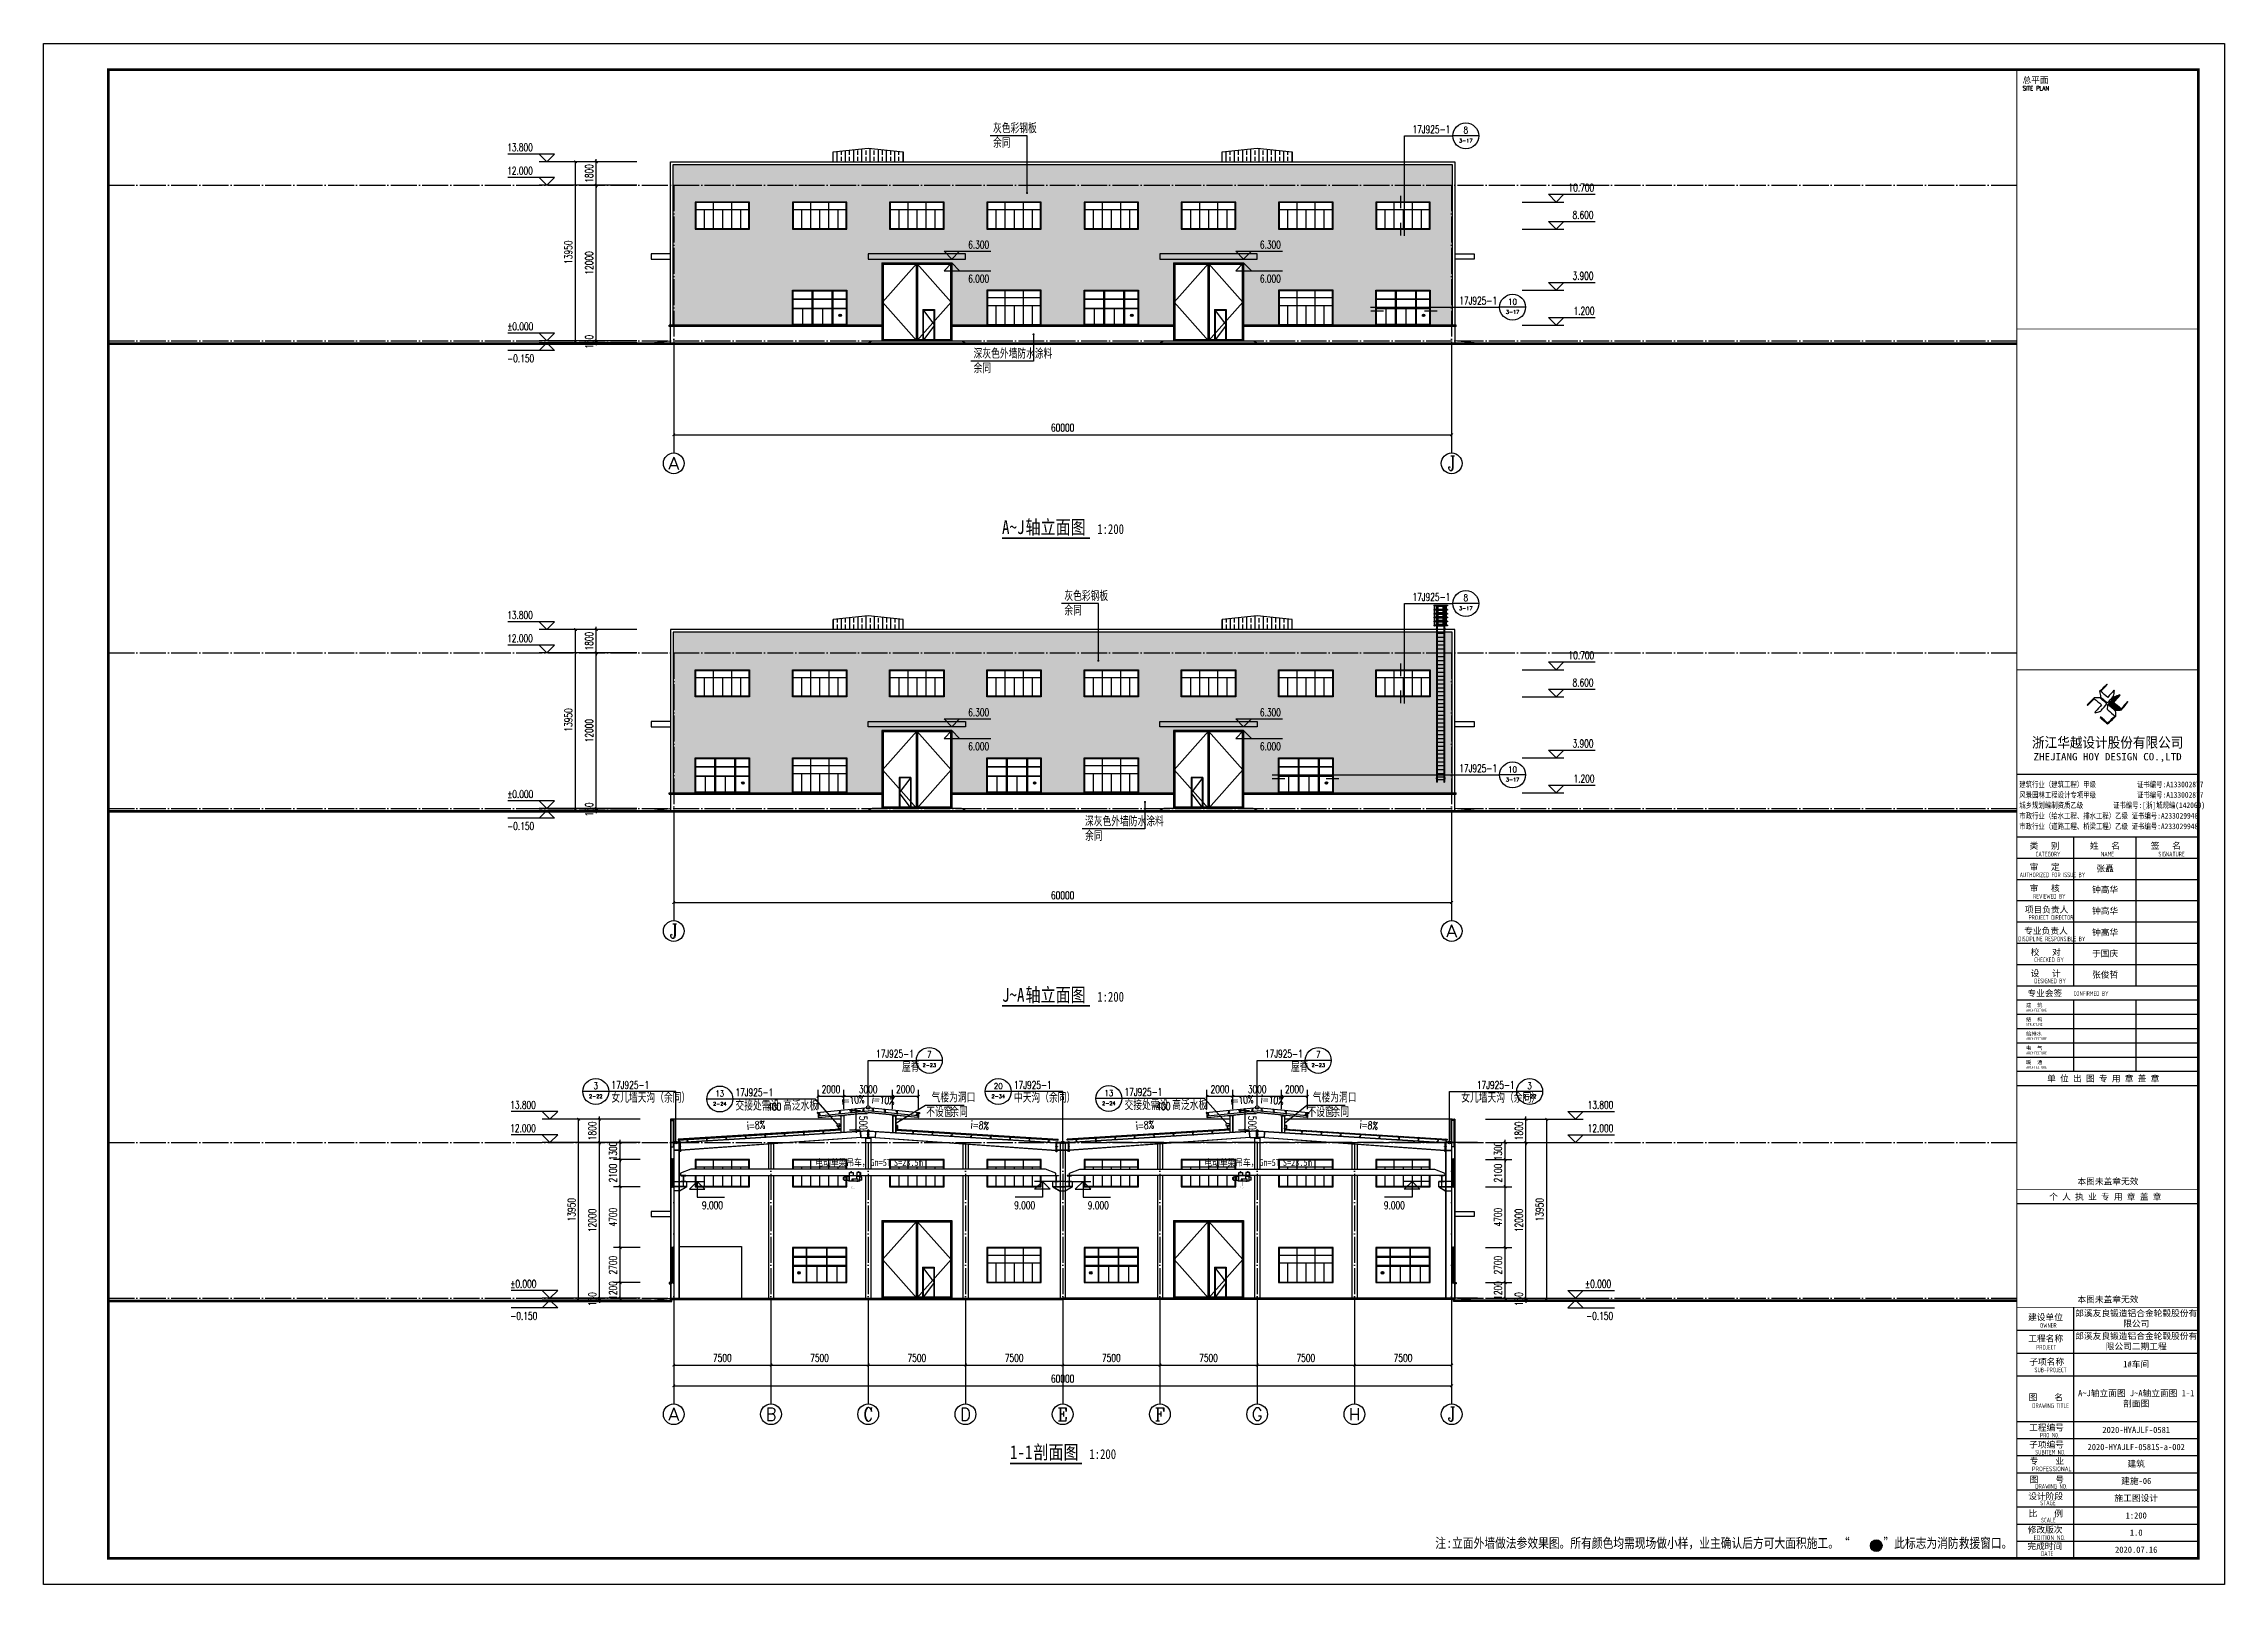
# Model space of a CAD drawing. Extents: x 13276711 to 13543385, y -848943 to -68012.
# Drawn here: x 13370185 to 13538385, y -814243 to -695443 of the extents above; entities that cross this region are included whole.
import ezdxf
from ezdxf.enums import TextEntityAlignment as Align

# ---------------------------------------------------------------- set-up
doc = ezdxf.new("R2010")
doc.units = 0
doc.header["$LTSCALE"] = 1000
doc.header["$MEASUREMENT"] = 0
doc.linetypes.add('DASHED', pattern=[0.75, 0.5, -0.25])
doc.linetypes.add('DOTE', pattern=[2.42, 2, -0.2, 0.02, -0.2])
for name, color, linetype in [('06', 7, 'Continuous'), ('11', 3, 'Continuous'), ('AXIS', 3, 'Continuous'), ('AXIS_TEXT', 7, 'Continuous'), ('COLUMN', 2, 'Continuous'), ('DIM_IDEN', 3, 'Continuous'), ('DIM_LEAD', 3, 'Continuous'), ('DIM_SYMB', 3, 'Continuous'), ('DOTE', 1, 'DOTE'), ('PUB_DIM', 3, 'Continuous'), ('PUB_TEXT', 7, 'Continuous'), ('PUB_TITLE', 4, 'Continuous'), ('S_FLOOR', 2, 'Continuous'), ('TK', 4, 'Continuous'), ('WALL', 9, 'Continuous'), ('WINDOW', 4, 'Continuous'), ('YS', 130, 'Continuous'), ('填充', 251, 'Continuous'), ('彩板', 4, 'Continuous'), ('梁柱', 3, 'Continuous'), ('窗', 132, 'Continuous'), ('立面线条', 7, 'Continuous')]:
    doc.layers.add(name, color=color, linetype=linetype)
doc.styles.add('-宋体', font='', dxfattribs={"width": 0.8})
doc.styles.add('_TCH_AXIS', font='COMPLEX', dxfattribs={"bigfont": 'GBCBIG'})
doc.styles.add('_TCH_DIM', font='SIMPLEX', dxfattribs={"bigfont": 'GBCBIG'})
doc.styles.add('_TCH_DIM_T3', font='SIMPLEX', dxfattribs={"width": 0.705882, "bigfont": 'GBCBIG'})
doc.styles.add('_TCH_LABEL', font='COMPLEX', dxfattribs={"bigfont": 'GBCBIG'})
doc.styles.add('COMPLEX', font='COMPLEX')
doc.styles.add('HT', font='simhei.ttf', dxfattribs={"width": 0.8})
doc.styles.add('ROMANS', font='romans', dxfattribs={"width": 0.65, "height": 231.275})
doc.styles.add('TSSD_REIN', font='tssdeng.shx', dxfattribs={"width": 0.7, "bigfont": 'tssdchn.shx'})
doc.styles.add('YAYA', font='', dxfattribs={"width": 0.8, "height": 1})
doc.styles.add('图签宋体', font='', dxfattribs={"height": 300})
doc.styles.add('图签黑体', font='simhei.ttf', dxfattribs={"height": 550})
doc.styles.add('宋', font='', dxfattribs={"width": 0.8})
doc.styles.add('宋体', font='', dxfattribs={"width": 0.8})
doc.styles.get('-宋体').set_extended_font_data('SimSun')
doc.styles.get('YAYA').set_extended_font_data('SimSun')
doc.styles.get('图签宋体').set_extended_font_data('NSimSun')
doc.styles.get('宋').set_extended_font_data('SimSun')
doc.styles.get('宋体').set_extended_font_data('SimSun')
doc.dimstyles.new('_TCH_ARCH&&200', dxfattribs={"dimtxt": 595, "dimasz": 200, "dimexe": 500, "dimexo": 600, "dimgap": 252.5, "dimtad": 1, "dimdec": 0, "dimzin": 0, "dimdsep": 46, "dimtxsty": '_TCH_DIM_T3', "dimblk": 'ARCHTICK', "dimcen": 0.09, "dimclrt": 7, "dimazin": 2, "dimtfac": 1, "dimtdec": 0, "dimtix": 1, "dimtmove": 2, "dimatfit": 3, "dimfxl": 0, "dimtolj": 1, "dimtzin": 0, "dimarcsym": 0})

msp = doc.modelspace()

# ---------------------------------------------------------------- texts
at = {"layer": 'PUB_TEXT'}
for s, style, p in [('余同', '_TCH_DIM', (13443411.8, -703465.5)), ('灰色彩钢板', '_TCH_DIM', (13443411.8, -702345.5)), ('深灰色外墙防水涂料', '_TCH_DIM', (13441911.8, -719722.1)), ('余同', '_TCH_DIM', (13441911.8, -720842.1)), ('灰色彩钢板', '_TCH_DIM', (13448912.2, -738406.1)), ('余同', '_TCH_DIM', (13448912.2, -739526.1)), ('深灰色外墙防水涂料', '_TCH_DIM', (13450506.4, -755782.7)), ('余同', '_TCH_DIM', (13450506.4, -756902.7)), ('屋脊', '_TCH_LABEL', (13436387.1, -774719.9)), ('屋脊', '_TCH_LABEL', (13466387.1, -774719.9)), ('女儿墙天沟（余同）', '_TCH_DIM', (13413979.7, -777095)), ('交接处需设', '_TCH_LABEL', (13423545.1, -777704.6)), ('高泛水板', '_TCH_LABEL', (13427222.6, -777704.6)), ('气楼为洞口', '_TCH_DIM', (13438673.4, -777077.1)), ('中天沟（余同）', '_TCH_DIM', (13445026.2, -777087.3)), ('交接处需设', '_TCH_LABEL', (13453556.6, -777668.1)), ('高泛水板', '_TCH_LABEL', (13457234.1, -777668.1)), ('气楼为洞口', '_TCH_DIM', (13468073.4, -777077.1)), ('女儿墙天沟（余同）', '_TCH_DIM', (13479526.3, -777095)), ('不设窗', '_TCH_DIM', (13438263.6, -778197.1)), ('余同', '_TCH_DIM', (13440118.1, -778197.1)), ('不设窗', '_TCH_DIM', (13467663.6, -778197.1)), ('余同', '_TCH_DIM', (13469518.1, -778197.1))]:
    msp.add_text(s, height=675.18, dxfattribs=dict(at, style=style)).set_placement(p)
for s, height, style, width, p in [('17J925-1', 595, '_TCH_LABEL', 0.705882, (13475764.9, -702345.5)), ('13.800', 595, '_TCH_DIM', 0.705882, (13405936.5, -703745.5)), ('12.000', 595, '_TCH_DIM', 0.705882, (13405936.5, -705545.5)), ('10.700', 595, '_TCH_DIM', 0.705882, (13487789.8, -706845.5)), ('8.600', 595, '_TCH_DIM', 0.705882, (13488109.8, -708945.5)), ('6.300', 595, '_TCH_DIM', 0.705882, (13441494.8, -711245.5)), ('6.300', 595, '_TCH_DIM', 0.705882, (13463994.8, -711245.5)), ('3.900', 595, '_TCH_DIM', 0.705882, (13488109.8, -713645.5)), ('6.000', 595, '_TCH_DIM', 0.705882, (13441494.8, -713865.5)), ('6.000', 595, '_TCH_DIM', 0.705882, (13463994.8, -713865.5)), ('17J925-1', 595, '_TCH_LABEL', 0.705882, (13479374.9, -715559)), ('1.200', 595, '_TCH_DIM', 0.705882, (13488189.8, -716345.5)), ('%%P0.000', 595, '_TCH_DIM', 0.705882, (13405936.5, -717545.5)), ('-0.150', 595, '_TCH_DIM', 0.705882, (13405936.5, -720015.5)), ('A~J', 1063.29, 'YAYA', 0.8, (13444104.3, -733255.5)), ('轴立面图', 1063.29, 'YAYA', 0.8, (13445918.9, -733255.5)), ('1:200', 759.49, 'YAYA', 0.8, (13451446.9, -733255.5)), ('17J925-1', 595, '_TCH_LABEL', 0.705882, (13475764.9, -738406.1)), ('13.800', 595, '_TCH_DIM', 0.705882, (13405936.5, -739806.1)), ('12.000', 595, '_TCH_DIM', 0.705882, (13405936.5, -741606.1)), ('10.700', 595, '_TCH_DIM', 0.705882, (13487789.8, -742906.1)), ('8.600', 595, '_TCH_DIM', 0.705882, (13488109.8, -745006.1)), ('6.300', 595, '_TCH_DIM', 0.705882, (13441494.8, -747306.1)), ('6.300', 595, '_TCH_DIM', 0.705882, (13463994.8, -747306.1)), ('6.000', 595, '_TCH_DIM', 0.705882, (13441494.8, -749926.1)), ('6.000', 595, '_TCH_DIM', 0.705882, (13463994.8, -749926.1)), ('3.900', 595, '_TCH_DIM', 0.705882, (13488109.8, -749706.1)), ('17J925-1', 595, '_TCH_LABEL', 0.705882, (13479374.9, -751619.6)), ('1.200', 595, '_TCH_DIM', 0.705882, (13488189.8, -752406.1)), ('%%P0.000', 595, '_TCH_DIM', 0.705882, (13405936.5, -753606.1)), ('-0.150', 595, '_TCH_DIM', 0.705882, (13405936.5, -756076.1)), ('J~A', 1063.29, 'YAYA', 0.8, (13444104.3, -769316.1)), ('轴立面图', 1063.29, 'YAYA', 0.8, (13445918.9, -769316.1)), ('1:200', 759.49, 'YAYA', 0.8, (13451446.9, -769316.1)), ('17J925-1', 595, '_TCH_LABEL', 0.705882, (13434388.2, -773630.1)), ('17J925-1', 595, '_TCH_LABEL', 0.705882, (13464388.2, -773630.1)), ('13.800', 595, '_TCH_DIM', 0.705882, (13406176.5, -777568.8)), ('17J925-1', 595, '_TCH_DIM', 0.705882, (13413979.7, -776034.6)), ('17J925-1', 595, '_TCH_LABEL', 0.705882, (13423545.1, -776609.4)), ('17J925-1', 595, '_TCH_DIM', 0.705882, (13445026.2, -776034.4)), ('17J925-1', 595, '_TCH_LABEL', 0.705882, (13453556.6, -776573)), ('400', 595, '_TCH_LABEL', 0.705882, (13456014.1, -777668.1)), ('17J925-1', 595, '_TCH_DIM', 0.705882, (13480730, -776034.6)), ('13.800', 595, '_TCH_DIM', 0.705882, (13489273.2, -777568.8)), ('400', 595, '_TCH_LABEL', 0.705882, (13426002.6, -777704.6)), ('12.000', 595, '_TCH_DIM', 0.705882, (13406176.5, -779368.8)), ('12.000', 595, '_TCH_DIM', 0.705882, (13489273.2, -779368.8)), ('电动单梁吊车，', 531.65, '宋', 0.8, (13429716, -781978.8)), ('Gn=5T', 531.65, '宋', 0.8, (13433950.3, -781978.8)), ('S=23.5m', 531.65, '宋', 0.8, (13435764.9, -781978.8)), ('电动单梁吊车，', 531.65, '宋', 0.8, (13459716, -781978.8)), ('Gn=5T', 531.65, '宋', 0.8, (13463950.3, -781978.8)), ('S=23.5m', 531.65, '宋', 0.8, (13465764.9, -781978.8)), ('9.000', 595, '_TCH_DIM', 0.705882, (13420961.3, -785309.8)), ('9.000', 595, '_TCH_DIM', 0.705882, (13445048.4, -785309.8)), ('9.000', 595, '_TCH_DIM', 0.705882, (13450721.3, -785309.8)), ('9.000', 595, '_TCH_DIM', 0.705882, (13473558.4, -785309.8)), ('%%P0.000', 595, '_TCH_DIM', 0.705882, (13406176.5, -791368.8)), ('%%P0.000', 595, '_TCH_DIM', 0.705882, (13489073.2, -791368.8)), ('-0.150', 595, '_TCH_DIM', 0.705882, (13406176.5, -793838.8)), ('-0.150', 595, '_TCH_DIM', 0.705882, (13489153.2, -793838.8)), ('1-1', 1063.29, 'YAYA', 0.8, (13444711.5, -804578.8)), ('剖面图', 1063.29, 'YAYA', 0.8, (13446526.2, -804578.8)), ('1:200', 759.49, 'YAYA', 0.8, (13450839.6, -804578.8)), ('注', 759.5, '宋体', 0.8, (13477524.8, -811432.5)), ('立面外墙做法参效果图。所有颜色均需现场做小样，业主确认后方可大面积施工。“', 759.494, '宋体', 0.8, (13478821, -811432.5)), ('”此标志为消防救援窗口。', 759.494, '宋体', 0.8, (13512090.2, -811432.5)), (':', 759.5, '宋体', 0.8, (13478388.9, -811432.5))]:
    msp.add_text(s, height=height, dxfattribs=dict(at, style=style, width=width)).set_placement(p)
at = {"layer": 'PUB_TEXT', "style": '_TCH_LABEL'}
for s, height, p, p2 in [('3-17', 272.78, (13479355.3, -703060.9), (13480394.5, -703060.9)), ('8', 522, (13479700.9, -702370.4), (13480048.9, -702370.4)), ('3-17', 272.78, (13482965.3, -716274.4), (13484004.4, -716274.4)), ('10', 452.94, (13483150.6, -715573.2), (13483819.2, -715573.2)), ('8', 522, (13479700.9, -738431), (13480048.9, -738431)), ('3-17', 272.78, (13479355.3, -739121.6), (13480394.5, -739121.6)), ('10', 452.94, (13483150.6, -751633.8), (13483819.2, -751633.8)), ('3-17', 272.78, (13482965.3, -752335.1), (13484004.4, -752335.1)), ('7', 522, (13438324.2, -773655), (13438672.2, -773655)), ('7', 522, (13468324.2, -773655), (13468672.2, -773655)), ('2-23', 272.78, (13437978.6, -774345.5), (13439017.8, -774345.5)), ('2-23', 272.78, (13467978.6, -774345.5), (13469017.8, -774345.5)), ('2-22', 272.78, (13412250.1, -776750), (13413289.2, -776750)), ('3', 522, (13412595.7, -776059.5), (13412943.7, -776059.5)), ('2-24', 270.24, (13421814, -777322.9), (13422856.3, -777322.9)), ('13', 452.94, (13422000.8, -776623.6), (13422669.5, -776623.6)), ('2-34', 270.24, (13443295, -776747.9), (13444337.4, -776747.9)), ('20', 439.31, (13443460.6, -776046.2), (13444171.9, -776046.2)), ('2-24', 270.24, (13451825.4, -777286.5), (13452867.8, -777286.5)), ('13', 452.94, (13452012.3, -776587.2), (13452680.9, -776587.2)), ('2-22', 272.78, (13484280.5, -776750), (13485319.6, -776750)), ('3', 522, (13484626, -776059.5), (13484974, -776059.5))]:
    msp.add_text(s, height=height, dxfattribs=at).set_placement(p, p2, align=Align.FIT)
at = {"layer": 'PUB_TEXT', "style": '_TCH_DIM', "width": 0.705882}
for s, rotation, p in [('i=10%', 4.504963, (13431761.9, -777259.4)), ('i=10%', 355.495037, (13434053.2, -777121.1)), ('i=10%', 4.504963, (13461761.9, -777259.4)), ('i=10%', 355.495037, (13464053.2, -777121.1)), ('i=8%', 4.504963, (13424456.6, -779195)), ('i=8%', 355.495037, (13441677.5, -779081.9)), ('i=8%', 4.504963, (13454456.7, -779195)), ('i=8%', 355.495037, (13471677.5, -779081.9))]:
    msp.add_text(s, height=595, rotation=rotation, dxfattribs=at).set_placement(p)

# ---------------------------------------------------------------- blocks, each defined once
blk = doc.blocks.new('A$C6E6B7AEC')
at = {"layer": 'YS'}
for p, q in [((0, 0), (0, 75)), ((0, 75), (20, 75)), ((2, 2), (2, 72)), ((2, 72), (20, 72)), ((198, 2), (2, 2)), ((20, 72), (20, 75)), ((180, 75), (200, 75)), ((180, 72), (180, 75)), ((180, 72), (198, 72)), ((198, 72), (198, 2)), ((200, 75), (200, 0)), ((200, 0), (0, 0))]:
    blk.add_line(p, q, dxfattribs=at)
blk = doc.blocks.new('A$C25862AEB')
at = {"layer": 'YS'}
for p, q in [((200, 75), (0, 75)), ((0, 75), (0, 0)), ((0, 0), (20, 0)), ((198, 72), (2, 72)), ((2, 72), (2, 2)), ((2, 2), (20, 2)), ((205, 81), (5, 81)), ((5, 81), (5, 75)), ((205, 75), (5, 75)), ((20, 2), (20, 0)), ((180, 2), (198, 2)), ((180, 2), (180, 0)), ((180, 0), (200, 0)), ((198, 2), (198, 72)), ((200, 0), (200, 75))]:
    blk.add_line(p, q, dxfattribs=at)
blk = doc.blocks.new('A$C6EE6551E')
at = {"layer": 'COLUMN'}
blk.add_hatch(color=256, dxfattribs=at).paths.add_polyline_path([(5, 195), (75, 200), (77, 175), (82, 175), (80, 205), (0, 200), (13, 0), (93, 5), (91, 35), (86, 35), (88, 10), (18, 5)])
blk.add_lwpolyline([(93, 5), (13, 0), (0, 200), (80, 205), (82, 175), (77, 175), (75, 200), (5, 195), (18, 5), (88, 10), (86, 35), (91, 35)], close=True, dxfattribs=at)
blk = doc.blocks.new('A$C53AF4E09')
at = {"layer": 'COLUMN'}
blk.add_hatch(color=256, dxfattribs=at).paths.add_polyline_path([(350, 450), (0, 450), (0, 440), (170, 440), (170, 10), (0, 10), (0, 0), (350, 0), (350, 10), (180, 10), (180, 440), (350, 440)])
blk.add_lwpolyline([(0, 440), (0, 450), (350, 450), (350, 440), (180, 440), (180, 10), (350, 10), (350, 0), (0, 0), (0, 10), (170, 10), (170, 440)], close=True, dxfattribs=at)
blk = doc.blocks.new('A$C1CF62CEA')
at = {"color": 7}
for p, q in [((47, 913), (0, 867)), ((0, 723), (0, 867)), ((47, 677), (0, 723)), ((47, 677), (47, 913)), ((47, 913), (282, 913)), ((47, 677), (282, 677)), ((424, 1007), (282, 913)), ((282, 677), (282, 913)), ((424, 583), (282, 677)), ((1012, 1007), (424, 1007)), ((424, 583), (424, 1007)), ((1247, 583), (424, 583)), ((448, 1264), (731, 1264)), ((448, 1007), (448, 1264)), ((448, 599), (448, 1007)), ((679, 599), (448, 599)), ((679, 744), (632, 744)), ((632, 744), (632, 599)), ((718, 779), (679, 756)), ((679, 756), (679, 583)), ((718, 779), (718, 583)), ((1110, 756), (718, 756)), ((718, 756), (718, 599)), ((1012, 599), (718, 599)), ((731, 1264), (731, 1007)), ((1279, 1264), (1012, 1264)), ((1012, 1264), (1012, 1007)), ((1012, 1007), (1279, 1007)), ((1012, 756), (1012, 1007)), ((1012, 975), (1247, 975)), ((1012, 599), (1110, 599)), ((1110, 599), (1110, 756)), ((1247, 583), (1247, 975)), ((1404, 897), (1247, 897)), ((1404, 662), (1247, 662)), ((1279, 1007), (1279, 1264)), ((1279, 1264), (1318, 1226)), ((1279, 1007), (1318, 1044)), ((1318, 1044), (1318, 1226)), ((1404, 662), (1404, 897))]:
    blk.add_line(p, q, dxfattribs=at)
at = {"color": 7, "linetype": 'ByBlock', "const_width": 7.84}
blk.add_lwpolyline([(830, 116, -2.4142136), (718, 227), (718, 583)], format="xyb", dxfattribs=at)
at = {"color": 7, "extrusion": (0, 0, -1)}
for centre in [(589, 1299), (1145, 1299)]:
    blk.add_ellipse(centre, major_axis=(24.4, 24.4), ratio=1, start_param=3.9269908, end_param=10.2101761, dxfattribs=at)
blk = doc.blocks.new('1111')
blk.add_lwpolyline([(-4200, 0), (0, 0), (0, -2700), (-4200, -2700)], close=True)
at = {"layer": 'WINDOW'}
for p, q in [((-4150, -600), (-50, -600)), ((-4150, -1200), (-50, -1200)), ((-3500, -1200), (-3500, -2650)), ((-2800, -50), (-2800, -2650)), ((-2100, -1200), (-2100, -2650)), ((-1400, -50), (-1400, -2650)), ((-700, -1200), (-700, -2650))]:
    blk.add_line(p, q, dxfattribs=at)
blk.add_lwpolyline([(-4150, -50), (-50, -50), (-50, -2650), (-4150, -2650)], close=True, dxfattribs=at)
blk = doc.blocks.new('A$C6FA958B4')
for p, q in [((-474, 38771), (4926, 38771)), ((-474, 38771), (-474, 32771)), ((4926, 38771), (4926, 32771))]:
    blk.add_line(p, q)
at = {"color": 4}
for p, q in [((-424, 38721), (4876, 38721)), ((-424, 38721), (-424, 32771)), ((2226, 38721), (2226, 32771)), ((4876, 38721), (4876, 32771)), ((-374, 38671), (2176, 38671)), ((-374, 38671), (-374, 32871)), ((2176, 38671), (2176, 32871)), ((2276, 38671), (2276, 35171)), ((2276, 38671), (4826, 38671)), ((4826, 38671), (4826, 32871)), ((2276, 35171), (2276, 32871)), ((2676, 35171), (3576, 35171)), ((2676, 35171), (2676, 32771)), ((2726, 35121), (3526, 35121)), ((2726, 35121), (2726, 32871)), ((3526, 35121), (3526, 32871)), ((3576, 35171), (3576, 32771)), ((-1224, 32771), (5676, 32771)), ((-374, 32871), (2176, 32871)), ((2276, 32871), (2676, 32871)), ((2726, 32871), (3226, 32871)), ((3226, 32871), (3526, 32871)), ((3576, 32871), (4826, 32871))]:
    blk.add_line(p, q, dxfattribs=at)
at = {"ltscale": 0.5}
blk.add_lwpolyline([(-1524, 39071), (5976, 39071), (5976, 39471), (-1524, 39471)], close=True, dxfattribs=at)
at = {"color": 4}
for points in [[(2226, 38721), (-424, 35746), (2226, 32771), (4876, 35746), (2226, 38721)], [(2676, 35171), (3576, 33971), (2676, 32771)]]:
    blk.add_lwpolyline(points, dxfattribs=at)
blk.add_lwpolyline([(-1524, 32621), (-1224, 32771), (5676, 32771), (5976, 32621)])
blk = doc.blocks.new('222222')
blk.add_lwpolyline([(-4200, 0), (0, 0), (0, -2100), (-4200, -2100)], close=True)
at = {"layer": 'WINDOW'}
for p, q in [((-4150, -600), (-50, -600)), ((-3500, -600), (-3500, -2050)), ((-2800, -50), (-2800, -2050)), ((-2100, -600), (-2100, -2050)), ((-1400, -50), (-1400, -2050)), ((-700, -600), (-700, -2050))]:
    blk.add_line(p, q, dxfattribs=at)
blk.add_lwpolyline([(-4150, -50), (-50, -50), (-50, -2050), (-4150, -2050)], close=True, dxfattribs=at)
blk = doc.blocks.new('A$C72861E34')
for p, q in [((0, 0), (0, 150)), ((0, 150), (60, 150)), ((60, 0), (0, 0)), ((3, 147), (3, 3)), ((57, 147), (3, 147)), ((3, 3), (58, 3)), ((57, 123), (57, 147)), ((60, 123), (57, 123)), ((57, 27), (60, 27)), ((58, 3), (57, 27)), ((60, 150), (60, 123)), ((60, 27), (60, 0))]:
    blk.add_line(p, q)
blk = doc.blocks.new('A$C2E1941DB')
at = {"color": 3, "linetype": 'ByBlock'}
for points in [[(55, 0), (0, 0), (55, 150)], [(57, 150), (55, 150), (55, 0), (57, 0)], [(117, 140), (117, 160), (57, 160), (57, 0), (117, 0), (117, 20)], [(115, 140), (115, 158), (60, 158), (60, 3), (115, 3), (115, 20)]]:
    blk.add_lwpolyline(points, dxfattribs=at)
blk = doc.blocks.new('A$C19DF6FF6')
at = {"xscale": -2.0736, "yscale": 2.0736, "zscale": 2.0736, "rotation": 355.4260438756032}
blk.add_blockref('A$C2E1941DB', (242, 0), dxfattribs=at)
blk = doc.blocks.new('ewrtetretwet')
for p, q in [((13317798, -639983), (13318865, -639983)), ((13317798, -639983), (13317798, -640040)), ((13318865, -640040), (13317798, -640040)), ((13318865, -640315), (13317798, -640315)), ((13317798, -640315), (13317798, -640365)), ((13318865, -640365), (13317798, -640365)), ((13318865, -640615), (13317798, -640615)), ((13317798, -640615), (13317798, -640665)), ((13318865, -640665), (13317798, -640665)), ((13317867, -640315), (13317867, -640040)), ((13317867, -640615), (13317867, -640365)), ((13317867, -640915), (13317867, -640665)), ((13317897, -640315), (13317897, -640040)), ((13317897, -640615), (13317897, -640365)), ((13317897, -640915), (13317897, -640665)), ((13318024, -639983), (13318024, -641651)), ((13318081, -641651), (13318081, -639983)), ((13318113, -640315), (13318113, -640040)), ((13318113, -640615), (13318113, -640365)), ((13318113, -640915), (13318113, -640665)), ((13318143, -640315), (13318143, -640040)), ((13318143, -640615), (13318143, -640365)), ((13318143, -640915), (13318143, -640665)), ((13318520, -640315), (13318520, -640040)), ((13318520, -640615), (13318520, -640365)), ((13318520, -640915), (13318520, -640665)), ((13318550, -640315), (13318550, -640040)), ((13318550, -640615), (13318550, -640365)), ((13318550, -640915), (13318550, -640665)), ((13318581, -639983), (13318581, -641651)), ((13318638, -641651), (13318638, -639983)), ((13318766, -640315), (13318766, -640040)), ((13318766, -640615), (13318766, -640365)), ((13318766, -640915), (13318766, -640665)), ((13318796, -640315), (13318796, -640040)), ((13318796, -640615), (13318796, -640365)), ((13318796, -640915), (13318796, -640665)), ((13318865, -639983), (13318865, -640040)), ((13318865, -640315), (13318865, -640365)), ((13318865, -640615), (13318865, -640665)), ((13318865, -640915), (13317798, -640915)), ((13317798, -640915), (13317798, -640965)), ((13318865, -640965), (13317798, -640965)), ((13318865, -641215), (13317798, -641215)), ((13317798, -641215), (13317798, -641265)), ((13318865, -641265), (13317798, -641265)), ((13318865, -641515), (13317798, -641515)), ((13317798, -641515), (13317798, -641565)), ((13318865, -641565), (13317798, -641565)), ((13317867, -641215), (13317867, -640965)), ((13317867, -641515), (13317867, -641265)), ((13317867, -641583), (13317867, -641565)), ((13317867, -641583), (13317897, -641583)), ((13317897, -641215), (13317897, -640965)), ((13317897, -641515), (13317897, -641265)), ((13317897, -641583), (13317897, -641565)), ((13318024, -641651), (13318024, -653613)), ((13318081, -653614), (13318081, -641651)), ((13318113, -641215), (13318113, -640965)), ((13318113, -641515), (13318113, -641265)), ((13318113, -641583), (13318113, -641565)), ((13318113, -641583), (13318143, -641583)), ((13318143, -641215), (13318143, -640965)), ((13318143, -641515), (13318143, -641265)), ((13318143, -641583), (13318143, -641565)), ((13318520, -641215), (13318520, -640965)), ((13318520, -641515), (13318520, -641265)), ((13318520, -641583), (13318520, -641565)), ((13318550, -641583), (13318520, -641583)), ((13318550, -641215), (13318550, -640965)), ((13318550, -641515), (13318550, -641265)), ((13318550, -641583), (13318550, -641565)), ((13318581, -641651), (13318581, -653614)), ((13318638, -653613), (13318638, -641651)), ((13318766, -641215), (13318766, -640965)), ((13318766, -641515), (13318766, -641265)), ((13318766, -641583), (13318766, -641565)), ((13318796, -641583), (13318766, -641583)), ((13318796, -641215), (13318796, -640965)), ((13318796, -641515), (13318796, -641265)), ((13318796, -641583), (13318796, -641565)), ((13318865, -640915), (13318865, -640965)), ((13318865, -641215), (13318865, -641265)), ((13318865, -641515), (13318865, -641565)), ((13318081, -653614), (13318025, -653614)), ((13318581, -653614), (13318637, -653614))]:
    blk.add_line(p, q)
at = {"linetype": 'DASHED', "ltscale": 0.1}
for p, q in [((13317798, -639990), (13318865, -639990)), ((13318024, -640365), (13318024, -640615)), ((13318024, -640665), (13318024, -640915)), ((13318031, -641651), (13318031, -639983)), ((13318031, -640365), (13318031, -640615)), ((13318031, -640665), (13318031, -640915)), ((13318081, -640365), (13318081, -640615)), ((13318081, -640665), (13318081, -640915)), ((13318581, -640365), (13318581, -640615)), ((13318581, -640665), (13318581, -640915)), ((13318631, -639983), (13318631, -641651)), ((13318631, -640365), (13318631, -640615)), ((13318631, -640665), (13318631, -640915)), ((13318638, -640615), (13318638, -640365)), ((13318638, -640915), (13318638, -640665)), ((13318024, -640965), (13318024, -641215)), ((13318024, -641265), (13318024, -641515)), ((13318031, -640965), (13318031, -641215)), ((13318031, -641265), (13318031, -641515)), ((13318031, -653614), (13318031, -641651)), ((13318081, -640965), (13318081, -641215)), ((13318081, -641265), (13318081, -641515)), ((13318581, -640965), (13318581, -641215)), ((13318581, -641265), (13318581, -641515)), ((13318631, -640965), (13318631, -641215)), ((13318631, -641265), (13318631, -641515)), ((13318631, -641651), (13318631, -653614)), ((13318638, -641215), (13318638, -640965)), ((13318638, -641515), (13318638, -641265))]:
    blk.add_line(p, q, dxfattribs=at)
for points in [[(13317964, -640034), (13318007, -640034), (13318007, -640104)], [(13318581, -640084), (13318081, -640084)], [(13318581, -640384), (13318081, -640384)], [(13318113, -640565), (13318081, -640565)], [(13318581, -640684), (13318081, -640684)], [(13318581, -640565), (13318550, -640565)], [(13318697, -640034), (13318654, -640034), (13318654, -640104)], [(13317964, -641802), (13318007, -641802), (13318007, -641872)], [(13318113, -640865), (13318081, -640865)], [(13318581, -640984), (13318081, -640984)], [(13318113, -641165), (13318081, -641165)], [(13318581, -641284), (13318081, -641284)], [(13318113, -641465), (13318081, -641465)], [(13318581, -641584), (13318081, -641584)], [(13318581, -641584), (13318081, -641584)], [(13318581, -641852), (13318081, -641852)], [(13318581, -642172), (13318081, -642172)], [(13318581, -642472), (13318081, -642472)], [(13318581, -640865), (13318550, -640865)], [(13318581, -641165), (13318550, -641165)], [(13318581, -641465), (13318550, -641465)], [(13318697, -641802), (13318654, -641802), (13318654, -641872)], [(13318581, -642772), (13318081, -642772)], [(13318581, -643072), (13318081, -643072)], [(13318581, -643372), (13318081, -643372)], [(13318581, -643672), (13318081, -643672)], [(13318581, -643972), (13318081, -643972)], [(13318581, -644272), (13318081, -644272)], [(13318581, -644572), (13318081, -644572)], [(13318581, -644872), (13318081, -644872)], [(13318581, -645172), (13318081, -645172)], [(13318581, -645472), (13318081, -645472)], [(13318581, -645772), (13318081, -645772)], [(13318581, -646072), (13318081, -646072)], [(13318581, -646372), (13318081, -646372)], [(13318581, -646672), (13318081, -646672)], [(13318581, -646972), (13318081, -646972)], [(13318581, -647272), (13318081, -647272)], [(13318581, -647572), (13318081, -647572)], [(13318581, -647872), (13318081, -647872)], [(13318581, -648172), (13318081, -648172)], [(13318581, -648472), (13318081, -648472)], [(13318581, -648772), (13318081, -648772)], [(13318581, -649072), (13318081, -649072)], [(13318581, -649372), (13318081, -649372)], [(13318581, -649672), (13318081, -649672)], [(13318581, -649972), (13318081, -649972)], [(13318581, -650272), (13318081, -650272)], [(13318581, -650572), (13318081, -650572)], [(13318581, -650872), (13318081, -650872)], [(13318581, -651172), (13318081, -651172)], [(13318581, -651472), (13318081, -651472)], [(13318581, -651772), (13318081, -651772)], [(13318581, -652072), (13318081, -652072)], [(13318581, -652372), (13318081, -652372)], [(13317964, -653315), (13318007, -653315), (13318007, -653385)], [(13318581, -652672), (13318081, -652672)], [(13318581, -652972), (13318081, -652972)], [(13318581, -653231), (13318081, -653231)], [(13318581, -653452), (13318081, -653452)], [(13318697, -653315), (13318654, -653315), (13318654, -653385)]]:
    blk.add_lwpolyline(points)
for points in [[(13318520, -640565), (13318143, -640565)], [(13318520, -640865), (13318143, -640865)], [(13318520, -641165), (13318143, -641165)], [(13318520, -641465), (13318143, -641465)]]:
    blk.add_lwpolyline(points, dxfattribs=at)
for centre, start, end in [((13318025, -653613), 180, 270), ((13318637, -653613), 270, 0)]:
    blk.add_arc(centre, 1, start, end)
blk = doc.blocks.new('A$C053D6479')
at = {"layer": 'PUB_TITLE'}
h = blk.add_hatch(color=256, dxfattribs=at)
h.dxf.hatch_style = 1
edge = h.paths.add_edge_path()
edge.add_spline(control_points=[(1026, 827), (1105, 920), (1188, 1008), (1266, 1102)], knot_values=[13, 13, 13, 13, 14, 14, 14, 14], degree=3, periodic=0)
edge.add_spline(control_points=[(1266, 1102), (1258, 1111), (1249, 1119), (1239, 1116)], knot_values=[12, 12, 12, 12, 13, 13, 13, 13], degree=3, periodic=0)
edge.add_spline(control_points=[(1239, 1116), (1210, 1107), (1179, 1092), (1144, 1077)], knot_values=[11, 11, 11, 11, 12, 12, 12, 12], degree=3, periodic=0)
edge.add_spline(control_points=[(1144, 1077), (1109, 1063), (1069, 1053), (1047, 1038)], knot_values=[10, 10, 10, 10, 11, 11, 11, 11], degree=3, periodic=0)
edge.add_spline(control_points=[(1047, 1038), (1028, 1026), (1007, 992), (991, 972)], knot_values=[9, 9, 9, 9, 10, 10, 10, 10], degree=3, periodic=0)
edge.add_spline(control_points=[(991, 972), (942, 913), (899, 868), (849, 810)], knot_values=[8, 8, 8, 8, 9, 9, 9, 9], degree=3, periodic=0)
edge.add_spline(control_points=[(849, 810), (842, 801), (822, 776), (822, 775)], knot_values=[7, 7, 7, 7, 8, 8, 8, 8], degree=3, periodic=0)
edge.add_spline(control_points=[(822, 775), (823, 771), (848, 752), (859, 744)], knot_values=[6, 6, 6, 6, 7, 7, 7, 7], degree=3, periodic=0)
edge.add_spline(control_points=[(859, 744), (949, 670), (1035, 592), (1122, 521)], knot_values=[5, 5, 5, 5, 6, 6, 6, 6], degree=3, periodic=0)
edge.add_spline(control_points=[(1122, 521), (1153, 527), (1185, 530), (1217, 533)], knot_values=[4, 4, 4, 4, 5, 5, 5, 5], degree=3, periodic=0)
edge.add_spline(control_points=[(1217, 533), (1246, 535), (1293, 532), (1316, 542)], knot_values=[3, 3, 3, 3, 4, 4, 4, 4], degree=3, periodic=0)
edge.add_spline(control_points=[(1316, 542), (1327, 547), (1338, 565), (1349, 579)], knot_values=[2, 2, 2, 2, 3, 3, 3, 3], degree=3, periodic=0)
edge.add_spline(control_points=[(1349, 579), (1423, 670), (1507, 759), (1572, 848)], knot_values=[1, 1, 1, 1, 2, 2, 2, 2], degree=3, periodic=0)
edge.add_spline(control_points=[(1572, 848), (1564, 852), (1561, 861), (1551, 862)], knot_values=[0, 0, 0, 0, 1, 1, 1, 1], degree=3, periodic=0)
edge.add_spline(control_points=[(1551, 862), (1469, 769), (1393, 671), (1310, 579)], knot_values=[15, 15, 15, 15, 16, 16, 16, 16], degree=3, periodic=0)
edge.add_spline(control_points=[(1310, 579), (1216, 662), (1118, 742), (1026, 827)], knot_values=[14, 14, 14, 14, 15, 15, 15, 15], degree=3, periodic=0)
at = {"layer": 'TK'}
for points, knots in [([(555, 949), (624, 891), (699, 833), (760, 773), (689, 691), (614, 604), (539, 517), (529, 505), (516, 487), (506, 482), (492, 475), (469, 472), (452, 467), (416, 456), (383, 448), (342, 438), (323, 433), (297, 422), (293, 440), (291, 452), (313, 470), (322, 480), (400, 566), (477, 652), (553, 736), (460, 815), (366, 894), (270, 970), (183, 883), (101, 791), (16, 703), (-18, 714), (9, 735), (28, 755), (103, 838), (192, 930), (266, 1005), (319, 1009), (387, 1005), (442, 1007), (456, 1008), (472, 1011), (485, 1007), (507, 1000), (534, 967), (555, 949)], [0, 0, 0, 0, 1, 1, 1, 2, 2, 2, 3, 3, 3, 4, 4, 4, 5, 5, 5, 6, 6, 6, 7, 7, 7, 8, 8, 8, 9, 9, 9, 10, 10, 10, 11, 11, 11, 12, 12, 12, 13, 13, 13, 14, 14, 14, 15, 15, 15, 15]), ([(1031, 1298), (1066, 1286), (1054, 1262), (1045, 1224), (1036, 1188), (1031, 1158), (1024, 1121), (1020, 1104), (1017, 1085), (1012, 1071), (1004, 1052), (976, 1026), (956, 1003), (906, 946), (866, 899), (814, 839), (806, 829), (789, 806), (787, 806), (777, 804), (728, 856), (719, 864), (651, 922), (580, 978), (514, 1036), (509, 1106), (488, 1176), (479, 1247), (570, 1343), (663, 1436), (758, 1526), (764, 1523), (768, 1518), (774, 1515), (693, 1422), (599, 1343), (520, 1249), (607, 1171), (698, 1096), (789, 1021), (874, 1109), (950, 1206), (1031, 1298)], [0, 0, 0, 0, 1, 1, 1, 2, 2, 2, 3, 3, 3, 4, 4, 4, 5, 5, 5, 6, 6, 6, 7, 7, 7, 8, 8, 8, 9, 9, 9, 10, 10, 10, 11, 11, 11, 12, 12, 12, 13, 13, 13, 14, 14, 14, 14]), ([(1551, 862), (1561, 861), (1564, 852), (1572, 848), (1507, 759), (1423, 670), (1349, 579), (1338, 565), (1327, 547), (1316, 542), (1293, 532), (1246, 535), (1217, 533), (1185, 530), (1153, 527), (1122, 521), (1035, 592), (949, 670), (859, 744), (848, 752), (823, 771), (822, 775), (822, 776), (842, 801), (849, 810), (899, 868), (942, 913), (991, 972), (1007, 992), (1028, 1026), (1047, 1038), (1069, 1053), (1109, 1063), (1144, 1077), (1179, 1092), (1210, 1107), (1239, 1116), (1249, 1119), (1258, 1111), (1266, 1102), (1188, 1008), (1105, 920), (1026, 827), (1118, 742), (1216, 662), (1310, 579), (1393, 671), (1469, 769), (1551, 862)], [0, 0, 0, 0, 1, 1, 1, 2, 2, 2, 3, 3, 3, 4, 4, 4, 5, 5, 5, 6, 6, 6, 7, 7, 7, 8, 8, 8, 9, 9, 9, 10, 10, 10, 11, 11, 11, 12, 12, 12, 13, 13, 13, 14, 14, 14, 15, 15, 15, 16, 16, 16, 16]), ([(1097, 490), (1100, 425), (1106, 361), (1107, 294), (1018, 207), (925, 121), (830, 33), (818, 21), (800, 0), (787, 0), (768, -1), (725, 49), (712, 60), (662, 103), (616, 143), (568, 186), (545, 207), (518, 224), (499, 250), (501, 259), (511, 261), (516, 267), (609, 192), (696, 111), (785, 33), (883, 118), (977, 208), (1070, 298), (992, 373), (892, 456), (803, 534), (791, 544), (768, 561), (766, 569), (761, 588), (776, 634), (780, 655), (785, 690), (788, 721), (795, 746), (897, 661), (998, 576), (1097, 490)], [0, 0, 0, 0, 1, 1, 1, 2, 2, 2, 3, 3, 3, 4, 4, 4, 5, 5, 5, 6, 6, 6, 7, 7, 7, 8, 8, 8, 9, 9, 9, 10, 10, 10, 11, 11, 11, 12, 12, 12, 13, 13, 13, 14, 14, 14, 14])]:
    blk.add_open_spline(points, degree=3, knots=knots, dxfattribs=at)
blk = doc.blocks.new('GeYuanFrame_02052802', base_point=(20.09, 4.53))
at = {"layer": 'PUB_TITLE'}
for points in [[(803.09, 235.33), (803.09, 292.73)], [(827.09, 235.33), (827.09, 292.73)], [(803.09, 202.33), (803.09, 229.83)], [(827.09, 202.33), (827.09, 229.83)], [(803.09, 14.53), (803.09, 111.33)]]:
    blk.add_lwpolyline(points, dxfattribs=at)
at = {"layer": 'TK'}
for p, q in [((781.09, 316.93), (851.09, 316.93)), ((781.09, 284.53), (851.09, 284.53)), ((781.09, 276.33), (851.09, 276.33)), ((781.09, 268.13), (851.09, 268.13)), ((781.09, 259.93), (851.09, 259.93)), ((781.09, 251.73), (851.09, 251.73)), ((781.09, 243.53), (851.09, 243.53)), ((781.09, 235.33), (851.09, 235.33)), ((781.09, 235.33), (851.09, 235.33)), ((781.09, 102.53), (851.09, 102.53)), ((781.09, 93.73), (851.09, 93.73)), ((781.09, 84.93), (803.09, 84.93)), ((781.09, 84.93), (851.09, 84.93)), ((781.09, 67.37), (851.09, 67.37)), ((781.09, 67.33), (851.09, 67.33)), ((781.09, 60.77), (851.09, 60.77)), ((781.09, 54.17), (851.09, 54.17)), ((781.09, 47.57), (851.09, 47.57)), ((781.09, 40.97), (851.09, 40.97)), ((781.09, 34.37), (851.09, 34.37)), ((781.09, 27.77), (851.09, 27.77)), ((781.09, 21.17), (851.09, 21.17)), ((781.09, 14.53), (851.09, 14.53))]:
    blk.add_line(p, q, dxfattribs=at)
blk.add_lwpolyline([(20.09, 4.53), (20.09, 598.53), (861.09, 598.53), (861.09, 4.53)], close=True, dxfattribs=at)
at = {"layer": 'TK', "const_width": 1}
blk.add_lwpolyline([(45.09, 588.53), (851.09, 588.53), (851.09, 14.53), (45.09, 14.53)], close=True, dxfattribs=at)
at = {"layer": 'TK'}
for points, const_width in [([(781.09, 588.53), (781.09, 14.53)], 0.4), ([(781.09, 488.5), (851.09, 488.5)], 0.35), ([(781.09, 357.14), (851.09, 357.14)], 0.35), ([(781.09, 292.73), (851.09, 292.73)], 0.35), ([(781.09, 292.73), (851.09, 292.73)], 0.35), ([(781.09, 235.33), (851.09, 235.33)], 0.35), ([(781.09, 202.33), (851.09, 202.33)], 0.35), ([(781.09, 156.83), (851.09, 156.83)], 0.35), ([(781.09, 111.33), (851.09, 111.33)], 0.35), ([(781.09, 67.37), (851.09, 67.37)], 0.35)]:
    blk.add_lwpolyline(points, dxfattribs=dict(at, const_width=const_width))
for points in [[(781.09, 292.73), (851.09, 292.73)], [(781.09, 235.33), (851.09, 235.33)], [(781.09, 229.83), (851.09, 229.83)], [(781.09, 224.33), (851.09, 224.33)], [(781.09, 218.83), (851.09, 218.83)], [(781.09, 213.33), (851.09, 213.33)], [(781.09, 207.83), (851.09, 207.83)], [(781.09, 202.33), (851.09, 202.33)], [(781.09, 196.83), (851.09, 196.83)], [(781.09, 151.33), (851.09, 151.33)]]:
    blk.add_lwpolyline(points, dxfattribs=at)
at = {"layer": 'PUB_TITLE', "xscale": 0.01000000000021828, "yscale": 0.01000000000021828, "zscale": 0.01}
blk.add_blockref('A$C053D6479', (808.19, 336.27), dxfattribs=at)
at = {"layer": 'TK', "style": '图签宋体'}
for s, height, p in [('总平面', 2.4, (783.23, 583.28)), ('类   别', 2.4, (785.97, 288.09)), ('姓   名', 2.4, (809.2, 288.09)), ('签   名', 2.4, (832.68, 288.09)), ('审   定', 2.4, (785.97, 279.89)), ('审   核', 2.4, (785.97, 271.69)), ('项目负责人', 2.4, (784.13, 263.49)), ('专业负责人', 2.4, (783.89, 255.29)), ('校   对', 2.4, (786.38, 247.09)), ('设   计', 2.4, (786.36, 238.89)), ('建  筑', 1.44, (784.61, 227.11)), ('专业会签', 2.4, (785.12, 231.24)), ('结  构', 1.44, (784.61, 221.61)), ('给排水', 1.44, (784.61, 216.11)), ('电  气', 1.44, (784.61, 210.61)), ('暖  通', 1.44, (784.61, 205.11)), ('单 位 出 图 专 用 章 盖 章', 2.4, (792.72, 198.35)), ('本图未盖章无效', 2.4, (804.43, 158.7)), ('个 人 执 业 专 用 章 盖 章', 2.4, (793.52, 152.77)), ('本图未盖章无效', 2.4, (804.43, 113.2)), ('建设单位', 2.4, (785.39, 106.33)), ('工程名称', 2.4, (785.47, 98.12)), ('子项名称', 2.4, (785.85, 89.14)), ('图    名', 2.4, (785.63, 75.5)), ('工程编号', 2.4, (785.77, 63.77)), ('子项编号', 2.4, (785.77, 57.19)), ('专    业', 2.4, (786.01, 50.88)), ('图    号', 2.4, (786.02, 43.77)), ('设计阶段', 2.4, (785.45, 37.32)), ('修改版次', 2.4, (785.24, 24.41)), ('比    例', 2.4, (785.59, 30.63)), ('完成时间', 2.4, (785.11, 18.02))]:
    blk.add_text(s, height=height, dxfattribs=at).set_placement(p)
at = {"layer": 'TK'}
for s, height, style, width, p in [('SITE PLAN', 1.697, 'ROMANS', 0.76, (783.35, 580.49)), ('建筑行业（建筑工程）甲级           证书编号:A133002877', 2.2, '-宋体', 0.8, (782, 311.83)), ('风景园林工程设计专项甲级           证书编号:A133002877', 2.2, '-宋体', 0.8, (782, 307.81)), ('城乡规划编制资质乙级        证书编号:[浙]城规编(142069)', 2.2, '-宋体', 0.8, (782, 303.82)), ('市政行业（给水工程、排水工程）乙级 证书编号:A233029948', 2.2, '-宋体', 0.8, (782, 299.74)), ('市政行业（道路工程、桥梁工程）乙级 证书编号:A233029948', 2.2, '-宋体', 0.8, (782, 295.69)), ('CATEGORY', 1.8, 'TSSD_REIN', 0.7, (788.32, 285.17)), ('NAME', 1.8, 'TSSD_REIN', 0.7, (813.51, 285.17)), ('SIGNATURE', 1.8, 'TSSD_REIN', 0.7, (835.66, 285.17)), ('AUTHORIZED FOR ISSUE BY', 1.8, 'TSSD_REIN', 0.7, (782.12, 277.17)), ('REVIEWED BY', 1.8, 'TSSD_REIN', 0.7, (787.36, 268.91)), ('PROJECT DIRECTOR', 1.8, 'TSSD_REIN', 0.7, (785.55, 260.74)), ('DISCIPLINE RESPONSIBLE BY', 1.8, 'TSSD_REIN', 0.7, (781.57, 252.48)), ('CHECKED BY', 1.8, 'TSSD_REIN', 0.7, (787.75, 244.44)), ('DESIGNED BY', 1.8, 'TSSD_REIN', 0.7, (787.76, 236.27)), ('CONFIRMED BY', 1.8, 'TSSD_REIN', 0.7, (802.94, 231.42)), ('ARCHITECTURE', 1.08, 'TSSD_REIN', 0.7, (784.65, 225.34)), ('STRUCTURE', 1.08, 'TSSD_REIN', 0.7, (784.65, 219.84)), ('ARCHITECTURE', 1.08, 'TSSD_REIN', 0.7, (784.65, 214.34)), ('ARCHITECTURE', 1.08, 'TSSD_REIN', 0.7, (784.65, 208.84)), ('ARCHITECTURE', 1.08, 'TSSD_REIN', 0.7, (784.65, 203.34)), ('OWNER', 1.8, 'TSSD_REIN', 0.7, (789.98, 103.48)), ('PROJECT', 1.8, 'TSSD_REIN', 0.7, (788.52, 95.02)), ('SUB-PROJECT', 1.8, 'TSSD_REIN', 0.7, (787.86, 86.3)), ('DRAWING TITLE', 1.8, 'TSSD_REIN', 0.7, (786.97, 72.53)), ('PRO N0.', 1.8, 'TSSD_REIN', 0.7, (790.01, 61.15)), ('SUBITEM NO.', 1.8, 'TSSD_REIN', 0.7, (788.15, 54.58)), ('PROFESSIONAL', 1.8, 'TSSD_REIN', 0.8, (786.88, 48.15)), ('DRAWING NO.', 1.8, 'TSSD_REIN', 0.7, (788.19, 41.45)), ('STAGE', 1.8, 'TSSD_REIN', 0.7, (790.09, 35.03)), ('SCALE', 1.8, 'TSSD_REIN', 0.7, (790.38, 28.42)), ('EDITION NO.', 1.8, 'TSSD_REIN', 0.8, (787.53, 21.64)), ('DATE', 1.8, 'TSSD_REIN', 0.7, (790.33, 15.45))]:
    blk.add_text(s, height=height, dxfattribs=dict(at, style=style, width=width)).set_placement(p)
for s, height, style, width, p in [('浙江华越设计股份有限公司', 3.96, 'HT', 0.9, (816.07, 329.16)), ('ZHEJIANG HOY DESIGN CO.,LTD', 2.8, '图签黑体', 1.11, (816.06, 323.29))]:
    blk.add_text(s, height=height, dxfattribs=dict(at, style=style, width=width)).set_placement(p, align=Align.MIDDLE)
at = {"layer": 'TK', "char_height": 2.4, "attachment_point": 5, "style": '图签宋体'}
for s, insert, width in [('张矗', (815.09, 280.4), 24), ('钟高华', (815.09, 272.23), 24), ('钟高华', (815.09, 264.03), 24), ('钟高华', (815.09, 255.76), 24), ('于国庆', (815.09, 247.63), 24), ('张俊哲', (815.09, 239.43), 24), ('郎溪友良锻造铝合金轮毂股份有限公司', (827.09, 106.93), 48), ('郎溪友良锻造铝合金轮毂股份有限公司二期工程', (827.09, 98.13), 48), ('1#车间', (827.09, 89.33), 48), ('A~J轴立面图 J~A轴立面图 1-1剖面图', (827.09, 76.13), 48), ('2020-HYAJLF-0581', (827.09, 64.07), 48), ('2020-HYAJLF-0581S-a-002', (827.09, 57.47), 48), ('建筑', (827.09, 50.87), 48), ('建施-06', (827.09, 44.27), 48), ('施工图设计', (827.09, 37.67), 48), ('1:200', (827.09, 31.07), 48), ('1.0', (827.09, 24.47), 48), ('2020.07.16', (827.09, 17.88), 48)]:
    blk.add_mtext(s, dxfattribs=dict(at, insert=insert, width=width))
blk = doc.blocks.new('_ArchTick')
at = {"color": 0, "linetype": 'ByBlock', "const_width": 0.4}
blk.add_lwpolyline([(-0.5, -0.5), (0.5, 0.5)], dxfattribs=at)
blk = doc.blocks.new('*D135')
at = {"layer": 'Defpoints', "color": 0}
for p in [(13413052, -792179), (13416785, -792179), (13416785, -792329)]:
    blk.add_point(p, dxfattribs=at)
at = {"layer": 'PUB_DIM', "color": 0, "lineweight": -2}
for p, q in [((13416185, -792179), (13412552, -792179)), ((13413052, -792179), (13413052, -791979)), ((13413052, -792329), (13413052, -792179)), ((13416185, -792329), (13412552, -792329)), ((13413052, -792329), (13413052, -792529))]:
    blk.add_line(p, q, dxfattribs=at)
at = {"layer": 'PUB_DIM', "color": 0, "lineweight": -2, "xscale": 200, "yscale": 200, "zscale": 200}
for p, rotation in [((13413052, -792179), 270), ((13413052, -792329), 90)]:
    blk.add_blockref('_ArchTick', p, dxfattribs=dict(at, rotation=rotation))
at = {"layer": 'PUB_DIM', "color": 7, "insert": (13412502, -792254), "char_height": 595, "attachment_point": 5, "rotation": 90, "style": '_TCH_DIM_T3'}
blk.add_mtext('\\A1;150', dxfattribs=at)
blk = doc.blocks.new('*D136')
at = {"layer": 'Defpoints', "color": 0}
for p in [(13413052, -780179), (13416785, -780179), (13416785, -792179)]:
    blk.add_point(p, dxfattribs=at)
at = {"layer": 'PUB_DIM', "color": 0, "lineweight": -2}
for p, q in [((13416185, -780179), (13412552, -780179)), ((13413052, -792179), (13413052, -780179)), ((13416185, -792179), (13412552, -792179))]:
    blk.add_line(p, q, dxfattribs=at)
at = {"layer": 'PUB_DIM', "color": 0, "lineweight": -2, "xscale": 200, "yscale": 200, "zscale": 200}
for p, rotation in [((13413052, -780179), 90), ((13413052, -792179), 270)]:
    blk.add_blockref('_ArchTick', p, dxfattribs=dict(at, rotation=rotation))
at = {"layer": 'PUB_DIM', "color": 7, "insert": (13412502, -786179), "char_height": 595, "attachment_point": 5, "rotation": 90, "style": '_TCH_DIM_T3'}
blk.add_mtext('\\A1;12000', dxfattribs=at)
blk = doc.blocks.new('*D137')
at = {"layer": 'Defpoints', "color": 0}
for p in [(13413052, -778379), (13416785, -778379), (13416785, -780179)]:
    blk.add_point(p, dxfattribs=at)
at = {"layer": 'PUB_DIM', "color": 0, "lineweight": -2}
for p, q in [((13416185, -778379), (13412552, -778379)), ((13413052, -778379), (13413052, -778179)), ((13413052, -780179), (13413052, -778379)), ((13416185, -780179), (13412552, -780179)), ((13413052, -780179), (13413052, -780379))]:
    blk.add_line(p, q, dxfattribs=at)
at = {"layer": 'PUB_DIM', "color": 0, "lineweight": -2, "xscale": 200, "yscale": 200, "zscale": 200}
for p, rotation in [((13413052, -778379), 270), ((13413052, -780179), 90)]:
    blk.add_blockref('_ArchTick', p, dxfattribs=dict(at, rotation=rotation))
at = {"layer": 'PUB_DIM', "color": 7, "insert": (13412502, -779279), "char_height": 595, "attachment_point": 5, "rotation": 90, "style": '_TCH_DIM_T3'}
blk.add_mtext('\\A1;1800', dxfattribs=at)
blk = doc.blocks.new('*D138')
at = {"layer": 'Defpoints', "color": 0}
for p in [(13411452, -778379), (13416785, -778379), (13416785, -792329)]:
    blk.add_point(p, dxfattribs=at)
at = {"layer": 'PUB_DIM', "color": 0, "lineweight": -2}
for p, q in [((13416185, -778379), (13410952, -778379)), ((13411452, -792329), (13411452, -778379)), ((13416185, -792329), (13410952, -792329))]:
    blk.add_line(p, q, dxfattribs=at)
at = {"layer": 'PUB_DIM', "color": 0, "lineweight": -2, "xscale": 200, "yscale": 200, "zscale": 200}
for p, rotation in [((13411452, -778379), 90), ((13411452, -792329), 270)]:
    blk.add_blockref('_ArchTick', p, dxfattribs=dict(at, rotation=rotation))
at = {"layer": 'PUB_DIM', "color": 7, "insert": (13410902, -785354), "char_height": 595, "attachment_point": 5, "rotation": 90, "style": '_TCH_DIM_T3'}
blk.add_mtext('\\A1;13950', dxfattribs=at)
blk = doc.blocks.new('*D139')
at = {"layer": 'Defpoints', "color": 0}
for p in [(13480785, -792179), (13484518, -792179), (13480785, -792329)]:
    blk.add_point(p, dxfattribs=at)
at = {"layer": 'PUB_DIM', "color": 0, "lineweight": -2}
for p, q in [((13481385, -792179), (13485018, -792179)), ((13484518, -792179), (13484518, -791979)), ((13484518, -792329), (13484518, -792179)), ((13481385, -792329), (13485018, -792329)), ((13484518, -792329), (13484518, -792529))]:
    blk.add_line(p, q, dxfattribs=at)
at = {"layer": 'PUB_DIM', "color": 0, "lineweight": -2, "xscale": 200, "yscale": 200, "zscale": 200}
for p, rotation in [((13484518, -792179), 270), ((13484518, -792329), 90)]:
    blk.add_blockref('_ArchTick', p, dxfattribs=dict(at, rotation=rotation))
at = {"layer": 'PUB_DIM', "color": 7, "insert": (13483968, -792254), "char_height": 595, "attachment_point": 5, "rotation": 90, "style": '_TCH_DIM_T3'}
blk.add_mtext('\\A1;150', dxfattribs=at)
blk = doc.blocks.new('*D140')
at = {"layer": 'Defpoints', "color": 0}
for p in [(13480785, -780179), (13484518, -780179), (13480785, -792179)]:
    blk.add_point(p, dxfattribs=at)
at = {"layer": 'PUB_DIM', "color": 0, "lineweight": -2}
for p, q in [((13481385, -780179), (13485018, -780179)), ((13484518, -792179), (13484518, -780179)), ((13481385, -792179), (13485018, -792179))]:
    blk.add_line(p, q, dxfattribs=at)
at = {"layer": 'PUB_DIM', "color": 0, "lineweight": -2, "xscale": 200, "yscale": 200, "zscale": 200}
for p, rotation in [((13484518, -780179), 90), ((13484518, -792179), 270)]:
    blk.add_blockref('_ArchTick', p, dxfattribs=dict(at, rotation=rotation))
at = {"layer": 'PUB_DIM', "color": 7, "insert": (13483968, -786179), "char_height": 595, "attachment_point": 5, "rotation": 90, "style": '_TCH_DIM_T3'}
blk.add_mtext('\\A1;12000', dxfattribs=at)
blk = doc.blocks.new('*D141')
at = {"layer": 'Defpoints', "color": 0}
for p in [(13480785, -778379), (13484518, -778379), (13480785, -780179)]:
    blk.add_point(p, dxfattribs=at)
at = {"layer": 'PUB_DIM', "color": 0, "lineweight": -2}
for p, q in [((13481385, -778379), (13485018, -778379)), ((13484518, -778379), (13484518, -778179)), ((13484518, -780179), (13484518, -778379)), ((13481385, -780179), (13485018, -780179)), ((13484518, -780179), (13484518, -780379))]:
    blk.add_line(p, q, dxfattribs=at)
at = {"layer": 'PUB_DIM', "color": 0, "lineweight": -2, "xscale": 200, "yscale": 200, "zscale": 200}
for p, rotation in [((13484518, -778379), 270), ((13484518, -780179), 90)]:
    blk.add_blockref('_ArchTick', p, dxfattribs=dict(at, rotation=rotation))
at = {"layer": 'PUB_DIM', "color": 7, "insert": (13483968, -779279), "char_height": 595, "attachment_point": 5, "rotation": 90, "style": '_TCH_DIM_T3'}
blk.add_mtext('\\A1;1800', dxfattribs=at)
blk = doc.blocks.new('*D142')
at = {"layer": 'Defpoints', "color": 0}
for p in [(13480785, -778379), (13486118, -778379), (13480785, -792329)]:
    blk.add_point(p, dxfattribs=at)
at = {"layer": 'PUB_DIM', "color": 0, "lineweight": -2}
for p, q in [((13481385, -778379), (13486618, -778379)), ((13486118, -792329), (13486118, -778379)), ((13481385, -792329), (13486618, -792329))]:
    blk.add_line(p, q, dxfattribs=at)
at = {"layer": 'PUB_DIM', "color": 0, "lineweight": -2, "xscale": 200, "yscale": 200, "zscale": 200}
for p, rotation in [((13486118, -778379), 90), ((13486118, -792329), 270)]:
    blk.add_blockref('_ArchTick', p, dxfattribs=dict(at, rotation=rotation))
at = {"layer": 'PUB_DIM', "color": 7, "insert": (13485568, -785354), "char_height": 595, "attachment_point": 5, "rotation": 90, "style": '_TCH_DIM_T3'}
blk.add_mtext('\\A1;13950', dxfattribs=at)
blk = doc.blocks.new('_AXISO')
blk.add_circle((0, 0), 0.5)
at = {"layer": 'AXIS_TEXT', "style": 'COMPLEX', "width": 1.041667}
blk.add_attdef('A', text='', height=0.56, dxfattribs=at).set_placement((-0.25, -0.28), (0.25, -0.28), align=Align.FIT)
blk = doc.blocks.new('*D143')
at = {"layer": 'AXIS', "color": 0, "lineweight": -2}
for p, q in [((13418785, -792929), (13418785, -799429)), ((13478785, -792929), (13478785, -799429)), ((13418785, -798929), (13478785, -798929))]:
    blk.add_line(p, q, dxfattribs=at)
at = {"layer": 'Defpoints', "color": 0}
for p in [(13418785, -792329), (13478785, -792329), (13478785, -798929)]:
    blk.add_point(p, dxfattribs=at)
at = {"layer": 'AXIS', "color": 0, "lineweight": -2, "xscale": 200, "yscale": 200, "zscale": 200, "rotation": 180}
blk.add_blockref('_ArchTick', (13418785, -798929), dxfattribs=at)
at = {"layer": 'AXIS', "color": 0, "lineweight": -2, "xscale": 200, "yscale": 200, "zscale": 200}
blk.add_blockref('_ArchTick', (13478785, -798929), dxfattribs=at)
at = {"layer": 'AXIS', "color": 7, "insert": (13448785, -798379), "char_height": 595, "attachment_point": 5, "style": '_TCH_DIM_T3'}
blk.add_mtext('\\A1;60000', dxfattribs=at)
blk = doc.blocks.new('*D144')
at = {"layer": 'AXIS', "color": 0, "lineweight": -2}
for p, q in [((13418785, -792929), (13418785, -797829)), ((13426285, -792929), (13426285, -797829)), ((13418785, -797329), (13426285, -797329))]:
    blk.add_line(p, q, dxfattribs=at)
at = {"layer": 'Defpoints', "color": 0}
for p in [(13418785, -792329), (13426285, -792329), (13426285, -797329)]:
    blk.add_point(p, dxfattribs=at)
at = {"layer": 'AXIS', "color": 0, "lineweight": -2, "xscale": 200, "yscale": 200, "zscale": 200, "rotation": 180}
blk.add_blockref('_ArchTick', (13418785, -797329), dxfattribs=at)
at = {"layer": 'AXIS', "color": 0, "lineweight": -2, "xscale": 200, "yscale": 200, "zscale": 200}
blk.add_blockref('_ArchTick', (13426285, -797329), dxfattribs=at)
at = {"layer": 'AXIS', "color": 7, "insert": (13422535, -796779), "char_height": 595, "attachment_point": 5, "style": '_TCH_DIM_T3'}
blk.add_mtext('\\A1;7500', dxfattribs=at)
blk = doc.blocks.new('*D145')
at = {"layer": 'AXIS', "color": 0, "lineweight": -2}
for p, q in [((13426285, -792929), (13426285, -797829)), ((13433785, -792929), (13433785, -797829)), ((13426285, -797329), (13433785, -797329))]:
    blk.add_line(p, q, dxfattribs=at)
at = {"layer": 'Defpoints', "color": 0}
for p in [(13426285, -792329), (13433785, -792329), (13433785, -797329)]:
    blk.add_point(p, dxfattribs=at)
at = {"layer": 'AXIS', "color": 0, "lineweight": -2, "xscale": 200, "yscale": 200, "zscale": 200, "rotation": 180}
blk.add_blockref('_ArchTick', (13426285, -797329), dxfattribs=at)
at = {"layer": 'AXIS', "color": 0, "lineweight": -2, "xscale": 200, "yscale": 200, "zscale": 200}
blk.add_blockref('_ArchTick', (13433785, -797329), dxfattribs=at)
at = {"layer": 'AXIS', "color": 7, "insert": (13430035, -796779), "char_height": 595, "attachment_point": 5, "style": '_TCH_DIM_T3'}
blk.add_mtext('\\A1;7500', dxfattribs=at)
blk = doc.blocks.new('*D146')
at = {"layer": 'AXIS', "color": 0, "lineweight": -2}
for p, q in [((13433785, -792929), (13433785, -797829)), ((13441285, -792929), (13441285, -797829)), ((13433785, -797329), (13441285, -797329))]:
    blk.add_line(p, q, dxfattribs=at)
at = {"layer": 'Defpoints', "color": 0}
for p in [(13433785, -792329), (13441285, -792329), (13441285, -797329)]:
    blk.add_point(p, dxfattribs=at)
at = {"layer": 'AXIS', "color": 0, "lineweight": -2, "xscale": 200, "yscale": 200, "zscale": 200, "rotation": 180}
blk.add_blockref('_ArchTick', (13433785, -797329), dxfattribs=at)
at = {"layer": 'AXIS', "color": 0, "lineweight": -2, "xscale": 200, "yscale": 200, "zscale": 200}
blk.add_blockref('_ArchTick', (13441285, -797329), dxfattribs=at)
at = {"layer": 'AXIS', "color": 7, "insert": (13437535, -796779), "char_height": 595, "attachment_point": 5, "style": '_TCH_DIM_T3'}
blk.add_mtext('\\A1;7500', dxfattribs=at)
blk = doc.blocks.new('*D147')
at = {"layer": 'AXIS', "color": 0, "lineweight": -2}
for p, q in [((13441285, -792929), (13441285, -797829)), ((13448785, -792929), (13448785, -797829)), ((13441285, -797329), (13448785, -797329))]:
    blk.add_line(p, q, dxfattribs=at)
at = {"layer": 'Defpoints', "color": 0}
for p in [(13441285, -792329), (13448785, -792329), (13448785, -797329)]:
    blk.add_point(p, dxfattribs=at)
at = {"layer": 'AXIS', "color": 0, "lineweight": -2, "xscale": 200, "yscale": 200, "zscale": 200, "rotation": 180}
blk.add_blockref('_ArchTick', (13441285, -797329), dxfattribs=at)
at = {"layer": 'AXIS', "color": 0, "lineweight": -2, "xscale": 200, "yscale": 200, "zscale": 200}
blk.add_blockref('_ArchTick', (13448785, -797329), dxfattribs=at)
at = {"layer": 'AXIS', "color": 7, "insert": (13445035, -796779), "char_height": 595, "attachment_point": 5, "style": '_TCH_DIM_T3'}
blk.add_mtext('\\A1;7500', dxfattribs=at)
blk = doc.blocks.new('*D148')
at = {"layer": 'AXIS', "color": 0, "lineweight": -2}
for p, q in [((13448785, -792929), (13448785, -797829)), ((13456285, -792929), (13456285, -797829)), ((13448785, -797329), (13456285, -797329))]:
    blk.add_line(p, q, dxfattribs=at)
at = {"layer": 'Defpoints', "color": 0}
for p in [(13448785, -792329), (13456285, -792329), (13456285, -797329)]:
    blk.add_point(p, dxfattribs=at)
at = {"layer": 'AXIS', "color": 0, "lineweight": -2, "xscale": 200, "yscale": 200, "zscale": 200, "rotation": 180}
blk.add_blockref('_ArchTick', (13448785, -797329), dxfattribs=at)
at = {"layer": 'AXIS', "color": 0, "lineweight": -2, "xscale": 200, "yscale": 200, "zscale": 200}
blk.add_blockref('_ArchTick', (13456285, -797329), dxfattribs=at)
at = {"layer": 'AXIS', "color": 7, "insert": (13452535, -796779), "char_height": 595, "attachment_point": 5, "style": '_TCH_DIM_T3'}
blk.add_mtext('\\A1;7500', dxfattribs=at)
blk = doc.blocks.new('*D149')
at = {"layer": 'AXIS', "color": 0, "lineweight": -2}
for p, q in [((13456285, -792929), (13456285, -797829)), ((13463785, -792929), (13463785, -797829)), ((13456285, -797329), (13463785, -797329))]:
    blk.add_line(p, q, dxfattribs=at)
at = {"layer": 'Defpoints', "color": 0}
for p in [(13456285, -792329), (13463785, -792329), (13463785, -797329)]:
    blk.add_point(p, dxfattribs=at)
at = {"layer": 'AXIS', "color": 0, "lineweight": -2, "xscale": 200, "yscale": 200, "zscale": 200, "rotation": 180}
blk.add_blockref('_ArchTick', (13456285, -797329), dxfattribs=at)
at = {"layer": 'AXIS', "color": 0, "lineweight": -2, "xscale": 200, "yscale": 200, "zscale": 200}
blk.add_blockref('_ArchTick', (13463785, -797329), dxfattribs=at)
at = {"layer": 'AXIS', "color": 7, "insert": (13460035, -796779), "char_height": 595, "attachment_point": 5, "style": '_TCH_DIM_T3'}
blk.add_mtext('\\A1;7500', dxfattribs=at)
blk = doc.blocks.new('*D150')
at = {"layer": 'AXIS', "color": 0, "lineweight": -2}
for p, q in [((13463785, -792929), (13463785, -797829)), ((13471285, -792929), (13471285, -797829)), ((13463785, -797329), (13471285, -797329))]:
    blk.add_line(p, q, dxfattribs=at)
at = {"layer": 'Defpoints', "color": 0}
for p in [(13463785, -792329), (13471285, -792329), (13471285, -797329)]:
    blk.add_point(p, dxfattribs=at)
at = {"layer": 'AXIS', "color": 0, "lineweight": -2, "xscale": 200, "yscale": 200, "zscale": 200, "rotation": 180}
blk.add_blockref('_ArchTick', (13463785, -797329), dxfattribs=at)
at = {"layer": 'AXIS', "color": 0, "lineweight": -2, "xscale": 200, "yscale": 200, "zscale": 200}
blk.add_blockref('_ArchTick', (13471285, -797329), dxfattribs=at)
at = {"layer": 'AXIS', "color": 7, "insert": (13467535, -796779), "char_height": 595, "attachment_point": 5, "style": '_TCH_DIM_T3'}
blk.add_mtext('\\A1;7500', dxfattribs=at)
blk = doc.blocks.new('*D151')
at = {"layer": 'AXIS', "color": 0, "lineweight": -2}
for p, q in [((13471285, -792929), (13471285, -797829)), ((13478785, -792929), (13478785, -797829)), ((13471285, -797329), (13478785, -797329))]:
    blk.add_line(p, q, dxfattribs=at)
at = {"layer": 'Defpoints', "color": 0}
for p in [(13471285, -792329), (13478785, -792329), (13478785, -797329)]:
    blk.add_point(p, dxfattribs=at)
at = {"layer": 'AXIS', "color": 0, "lineweight": -2, "xscale": 200, "yscale": 200, "zscale": 200, "rotation": 180}
blk.add_blockref('_ArchTick', (13471285, -797329), dxfattribs=at)
at = {"layer": 'AXIS', "color": 0, "lineweight": -2, "xscale": 200, "yscale": 200, "zscale": 200}
blk.add_blockref('_ArchTick', (13478785, -797329), dxfattribs=at)
at = {"layer": 'AXIS', "color": 7, "insert": (13475035, -796779), "char_height": 595, "attachment_point": 5, "style": '_TCH_DIM_T3'}
blk.add_mtext('\\A1;7500', dxfattribs=at)
blk = doc.blocks.new('*D157')
at = {"layer": 'AXIS', "color": 0, "lineweight": -2}
for p, q in [((13418785, -719605), (13418785, -726105)), ((13478785, -719605), (13478785, -726105)), ((13418785, -725605), (13478785, -725605))]:
    blk.add_line(p, q, dxfattribs=at)
at = {"layer": 'Defpoints', "color": 0}
for p in [(13418785, -719005), (13478785, -719005), (13478785, -725605)]:
    blk.add_point(p, dxfattribs=at)
at = {"layer": 'AXIS', "color": 0, "lineweight": -2, "xscale": 200, "yscale": 200, "zscale": 200, "rotation": 180}
blk.add_blockref('_ArchTick', (13418785, -725605), dxfattribs=at)
at = {"layer": 'AXIS', "color": 0, "lineweight": -2, "xscale": 200, "yscale": 200, "zscale": 200}
blk.add_blockref('_ArchTick', (13478785, -725605), dxfattribs=at)
at = {"layer": 'AXIS', "color": 7, "insert": (13448785, -725055), "char_height": 595, "attachment_point": 5, "style": '_TCH_DIM_T3'}
blk.add_mtext('\\A1;60000', dxfattribs=at)
blk = doc.blocks.new('*D158')
at = {"layer": 'Defpoints', "color": 0}
for p in [(13412812, -718355), (13416545, -718355), (13416545, -718505)]:
    blk.add_point(p, dxfattribs=at)
at = {"layer": 'PUB_DIM', "color": 0, "lineweight": -2}
for p, q in [((13412812, -718355), (13412812, -718155)), ((13415945, -718355), (13412312, -718355)), ((13415945, -718505), (13412312, -718505)), ((13412812, -718505), (13412812, -718355)), ((13412812, -718505), (13412812, -718705))]:
    blk.add_line(p, q, dxfattribs=at)
at = {"layer": 'PUB_DIM', "color": 0, "lineweight": -2, "xscale": 200, "yscale": 200, "zscale": 200}
for p, rotation in [((13412812, -718355), 270), ((13412812, -718505), 90)]:
    blk.add_blockref('_ArchTick', p, dxfattribs=dict(at, rotation=rotation))
at = {"layer": 'PUB_DIM', "color": 7, "insert": (13412262, -718430), "char_height": 595, "attachment_point": 5, "rotation": 90, "style": '_TCH_DIM_T3'}
blk.add_mtext('\\A1;150', dxfattribs=at)
blk = doc.blocks.new('*D159')
at = {"layer": 'Defpoints', "color": 0}
for p in [(13412812, -706355), (13416545, -706355), (13416545, -718355)]:
    blk.add_point(p, dxfattribs=at)
at = {"layer": 'PUB_DIM', "color": 0, "lineweight": -2}
for p, q in [((13415945, -706355), (13412312, -706355)), ((13412812, -718355), (13412812, -706355)), ((13415945, -718355), (13412312, -718355))]:
    blk.add_line(p, q, dxfattribs=at)
at = {"layer": 'PUB_DIM', "color": 0, "lineweight": -2, "xscale": 200, "yscale": 200, "zscale": 200}
for p, rotation in [((13412812, -706355), 90), ((13412812, -718355), 270)]:
    blk.add_blockref('_ArchTick', p, dxfattribs=dict(at, rotation=rotation))
at = {"layer": 'PUB_DIM', "color": 7, "insert": (13412262, -712355), "char_height": 595, "attachment_point": 5, "rotation": 90, "style": '_TCH_DIM_T3'}
blk.add_mtext('\\A1;12000', dxfattribs=at)
blk = doc.blocks.new('*D160')
at = {"layer": 'Defpoints', "color": 0}
for p in [(13412812, -704555), (13416545, -704555), (13416545, -706355)]:
    blk.add_point(p, dxfattribs=at)
at = {"layer": 'PUB_DIM', "color": 0, "lineweight": -2}
for p, q in [((13415945, -704555), (13412312, -704555)), ((13412812, -704555), (13412812, -704355)), ((13412812, -706355), (13412812, -704555)), ((13415945, -706355), (13412312, -706355)), ((13412812, -706355), (13412812, -706555))]:
    blk.add_line(p, q, dxfattribs=at)
at = {"layer": 'PUB_DIM', "color": 0, "lineweight": -2, "xscale": 200, "yscale": 200, "zscale": 200}
for p, rotation in [((13412812, -704555), 270), ((13412812, -706355), 90)]:
    blk.add_blockref('_ArchTick', p, dxfattribs=dict(at, rotation=rotation))
at = {"layer": 'PUB_DIM', "color": 7, "insert": (13412262, -705455), "char_height": 595, "attachment_point": 5, "rotation": 90, "style": '_TCH_DIM_T3'}
blk.add_mtext('\\A1;1800', dxfattribs=at)
blk = doc.blocks.new('*D161')
at = {"layer": 'Defpoints', "color": 0}
for p in [(13411212, -704555), (13416545, -704555), (13416545, -718505)]:
    blk.add_point(p, dxfattribs=at)
at = {"layer": 'PUB_DIM', "color": 0, "lineweight": -2}
for p, q in [((13415945, -704555), (13410712, -704555)), ((13411212, -718505), (13411212, -704555)), ((13415945, -718505), (13410712, -718505))]:
    blk.add_line(p, q, dxfattribs=at)
at = {"layer": 'PUB_DIM', "color": 0, "lineweight": -2, "xscale": 200, "yscale": 200, "zscale": 200}
for p, rotation in [((13411212, -704555), 90), ((13411212, -718505), 270)]:
    blk.add_blockref('_ArchTick', p, dxfattribs=dict(at, rotation=rotation))
at = {"layer": 'PUB_DIM', "color": 7, "insert": (13410662, -711530), "char_height": 595, "attachment_point": 5, "rotation": 90, "style": '_TCH_DIM_T3'}
blk.add_mtext('\\A1;13950', dxfattribs=at)
blk = doc.blocks.new('*D167')
at = {"layer": 'AXIS', "color": 0, "lineweight": -2}
for p, q in [((13418785, -755666), (13418785, -762166)), ((13478785, -755666), (13478785, -762166)), ((13418785, -761666), (13478785, -761666))]:
    blk.add_line(p, q, dxfattribs=at)
at = {"layer": 'Defpoints', "color": 0}
for p in [(13418785, -755066), (13478785, -755066), (13478785, -761666)]:
    blk.add_point(p, dxfattribs=at)
at = {"layer": 'AXIS', "color": 0, "lineweight": -2, "xscale": 200, "yscale": 200, "zscale": 200, "rotation": 180}
blk.add_blockref('_ArchTick', (13418785, -761666), dxfattribs=at)
at = {"layer": 'AXIS', "color": 0, "lineweight": -2, "xscale": 200, "yscale": 200, "zscale": 200}
blk.add_blockref('_ArchTick', (13478785, -761666), dxfattribs=at)
at = {"layer": 'AXIS', "color": 7, "insert": (13448785, -761116), "char_height": 595, "attachment_point": 5, "style": '_TCH_DIM_T3'}
blk.add_mtext('\\A1;60000', dxfattribs=at)
blk = doc.blocks.new('*D168')
at = {"layer": 'Defpoints', "color": 0}
for p in [(13412812, -754416), (13416545, -754416), (13416545, -754566)]:
    blk.add_point(p, dxfattribs=at)
at = {"layer": 'PUB_DIM', "color": 0, "lineweight": -2}
for p, q in [((13415945, -754416), (13412312, -754416)), ((13415945, -754566), (13412312, -754566)), ((13412812, -754416), (13412812, -754216)), ((13412812, -754566), (13412812, -754416)), ((13412812, -754566), (13412812, -754766))]:
    blk.add_line(p, q, dxfattribs=at)
at = {"layer": 'PUB_DIM', "color": 0, "lineweight": -2, "xscale": 200, "yscale": 200, "zscale": 200}
for p, rotation in [((13412812, -754416), 270), ((13412812, -754566), 90)]:
    blk.add_blockref('_ArchTick', p, dxfattribs=dict(at, rotation=rotation))
at = {"layer": 'PUB_DIM', "color": 7, "insert": (13412262, -754491), "char_height": 595, "attachment_point": 5, "rotation": 90, "style": '_TCH_DIM_T3'}
blk.add_mtext('\\A1;150', dxfattribs=at)
blk = doc.blocks.new('*D169')
at = {"layer": 'Defpoints', "color": 0}
for p in [(13412812, -742416), (13416545, -742416), (13416545, -754416)]:
    blk.add_point(p, dxfattribs=at)
at = {"layer": 'PUB_DIM', "color": 0, "lineweight": -2}
for p, q in [((13415945, -742416), (13412312, -742416)), ((13412812, -754416), (13412812, -742416)), ((13415945, -754416), (13412312, -754416))]:
    blk.add_line(p, q, dxfattribs=at)
at = {"layer": 'PUB_DIM', "color": 0, "lineweight": -2, "xscale": 200, "yscale": 200, "zscale": 200}
for p, rotation in [((13412812, -742416), 90), ((13412812, -754416), 270)]:
    blk.add_blockref('_ArchTick', p, dxfattribs=dict(at, rotation=rotation))
at = {"layer": 'PUB_DIM', "color": 7, "insert": (13412262, -748416), "char_height": 595, "attachment_point": 5, "rotation": 90, "style": '_TCH_DIM_T3'}
blk.add_mtext('\\A1;12000', dxfattribs=at)
blk = doc.blocks.new('*D170')
at = {"layer": 'Defpoints', "color": 0}
for p in [(13412812, -740616), (13416545, -740616), (13416545, -742416)]:
    blk.add_point(p, dxfattribs=at)
at = {"layer": 'PUB_DIM', "color": 0, "lineweight": -2}
for p, q in [((13415945, -740616), (13412312, -740616)), ((13412812, -740616), (13412812, -740416)), ((13412812, -742416), (13412812, -740616)), ((13415945, -742416), (13412312, -742416)), ((13412812, -742416), (13412812, -742616))]:
    blk.add_line(p, q, dxfattribs=at)
at = {"layer": 'PUB_DIM', "color": 0, "lineweight": -2, "xscale": 200, "yscale": 200, "zscale": 200}
for p, rotation in [((13412812, -740616), 270), ((13412812, -742416), 90)]:
    blk.add_blockref('_ArchTick', p, dxfattribs=dict(at, rotation=rotation))
at = {"layer": 'PUB_DIM', "color": 7, "insert": (13412262, -741516), "char_height": 595, "attachment_point": 5, "rotation": 90, "style": '_TCH_DIM_T3'}
blk.add_mtext('\\A1;1800', dxfattribs=at)
blk = doc.blocks.new('*D171')
at = {"layer": 'Defpoints', "color": 0}
for p in [(13411212, -740616), (13416545, -740616), (13416545, -754566)]:
    blk.add_point(p, dxfattribs=at)
at = {"layer": 'PUB_DIM', "color": 0, "lineweight": -2}
for p, q in [((13415945, -740616), (13410712, -740616)), ((13411212, -754566), (13411212, -740616)), ((13415945, -754566), (13410712, -754566))]:
    blk.add_line(p, q, dxfattribs=at)
at = {"layer": 'PUB_DIM', "color": 0, "lineweight": -2, "xscale": 200, "yscale": 200, "zscale": 200}
for p, rotation in [((13411212, -740616), 90), ((13411212, -754566), 270)]:
    blk.add_blockref('_ArchTick', p, dxfattribs=dict(at, rotation=rotation))
at = {"layer": 'PUB_DIM', "color": 7, "insert": (13410662, -747591), "char_height": 595, "attachment_point": 5, "rotation": 90, "style": '_TCH_DIM_T3'}
blk.add_mtext('\\A1;13950', dxfattribs=at)
blk = doc.blocks.new('*D791')
at = {"layer": 'Defpoints', "color": 0}
for p in [(13414652, -790979), (13416785, -790979), (13416785, -792179)]:
    blk.add_point(p, dxfattribs=at)
at = {"layer": 'PUB_DIM', "color": 0, "lineweight": -2}
for p, q in [((13416185, -790979), (13414152, -790979)), ((13416185, -792179), (13414152, -792179)), ((13414652, -790979), (13414652, -790779)), ((13414652, -792179), (13414652, -790979)), ((13414652, -792179), (13414652, -792379))]:
    blk.add_line(p, q, dxfattribs=at)
at = {"layer": 'PUB_DIM', "color": 0, "lineweight": -2, "xscale": 200, "yscale": 200, "zscale": 200}
for p, rotation in [((13414652, -790979), 270), ((13414652, -792179), 90)]:
    blk.add_blockref('_ArchTick', p, dxfattribs=dict(at, rotation=rotation))
at = {"layer": 'PUB_DIM', "color": 7, "insert": (13414102, -791579), "char_height": 595, "attachment_point": 5, "rotation": 90, "style": '_TCH_DIM_T3'}
blk.add_mtext('\\A1;1200', dxfattribs=at)
blk = doc.blocks.new('*D792')
at = {"layer": 'Defpoints', "color": 0}
for p in [(13414652, -788279), (13416785, -788279), (13416785, -790979)]:
    blk.add_point(p, dxfattribs=at)
at = {"layer": 'PUB_DIM', "color": 0, "lineweight": -2}
for p, q in [((13416185, -788279), (13414152, -788279)), ((13414652, -790979), (13414652, -788279)), ((13416185, -790979), (13414152, -790979))]:
    blk.add_line(p, q, dxfattribs=at)
at = {"layer": 'PUB_DIM', "color": 0, "lineweight": -2, "xscale": 200, "yscale": 200, "zscale": 200}
for p, rotation in [((13414652, -788279), 90), ((13414652, -790979), 270)]:
    blk.add_blockref('_ArchTick', p, dxfattribs=dict(at, rotation=rotation))
at = {"layer": 'PUB_DIM', "color": 7, "insert": (13414102, -789629), "char_height": 595, "attachment_point": 5, "rotation": 90, "style": '_TCH_DIM_T3'}
blk.add_mtext('\\A1;2700', dxfattribs=at)
blk = doc.blocks.new('*D793')
at = {"layer": 'Defpoints', "color": 0}
for p in [(13414652, -783579), (13416785, -783579), (13416785, -788279)]:
    blk.add_point(p, dxfattribs=at)
at = {"layer": 'PUB_DIM', "color": 0, "lineweight": -2}
for p, q in [((13416185, -783579), (13414152, -783579)), ((13414652, -788279), (13414652, -783579)), ((13416185, -788279), (13414152, -788279))]:
    blk.add_line(p, q, dxfattribs=at)
at = {"layer": 'PUB_DIM', "color": 0, "lineweight": -2, "xscale": 200, "yscale": 200, "zscale": 200}
for p, rotation in [((13414652, -783579), 90), ((13414652, -788279), 270)]:
    blk.add_blockref('_ArchTick', p, dxfattribs=dict(at, rotation=rotation))
at = {"layer": 'PUB_DIM', "color": 7, "insert": (13414102, -785929), "char_height": 595, "attachment_point": 5, "rotation": 90, "style": '_TCH_DIM_T3'}
blk.add_mtext('\\A1;4700', dxfattribs=at)
blk = doc.blocks.new('*D794')
at = {"layer": 'Defpoints', "color": 0}
for p in [(13414652, -781479), (13416785, -781479), (13416785, -783579)]:
    blk.add_point(p, dxfattribs=at)
at = {"layer": 'PUB_DIM', "color": 0, "lineweight": -2}
for p, q in [((13416185, -781479), (13414152, -781479)), ((13414652, -783579), (13414652, -781479)), ((13416185, -783579), (13414152, -783579))]:
    blk.add_line(p, q, dxfattribs=at)
at = {"layer": 'PUB_DIM', "color": 0, "lineweight": -2, "xscale": 200, "yscale": 200, "zscale": 200}
for p, rotation in [((13414652, -781479), 90), ((13414652, -783579), 270)]:
    blk.add_blockref('_ArchTick', p, dxfattribs=dict(at, rotation=rotation))
at = {"layer": 'PUB_DIM', "color": 7, "insert": (13414102, -782529), "char_height": 595, "attachment_point": 5, "rotation": 90, "style": '_TCH_DIM_T3'}
blk.add_mtext('\\A1;2100', dxfattribs=at)
blk = doc.blocks.new('*D795')
at = {"layer": 'Defpoints', "color": 0}
for p in [(13414652, -780179), (13416785, -780179), (13416785, -781479)]:
    blk.add_point(p, dxfattribs=at)
at = {"layer": 'PUB_DIM', "color": 0, "lineweight": -2}
for p, q in [((13416185, -780179), (13414152, -780179)), ((13414652, -780179), (13414652, -779979)), ((13414652, -781479), (13414652, -780179)), ((13416185, -781479), (13414152, -781479)), ((13414652, -781479), (13414652, -781679))]:
    blk.add_line(p, q, dxfattribs=at)
at = {"layer": 'PUB_DIM', "color": 0, "lineweight": -2, "xscale": 200, "yscale": 200, "zscale": 200}
for p, rotation in [((13414652, -780179), 270), ((13414652, -781479), 90)]:
    blk.add_blockref('_ArchTick', p, dxfattribs=dict(at, rotation=rotation))
at = {"layer": 'PUB_DIM', "color": 7, "insert": (13414102, -780829), "char_height": 595, "attachment_point": 5, "rotation": 90, "style": '_TCH_DIM_T3'}
blk.add_mtext('\\A1;1300', dxfattribs=at)
blk = doc.blocks.new('*D796')
at = {"layer": 'Defpoints', "color": 0}
for p in [(13480785, -790979), (13480785, -792179), (13482918, -790979)]:
    blk.add_point(p, dxfattribs=at)
at = {"layer": 'PUB_DIM', "color": 0, "lineweight": -2}
for p, q in [((13481385, -790979), (13483418, -790979)), ((13481385, -792179), (13483418, -792179)), ((13482918, -790979), (13482918, -790779)), ((13482918, -792179), (13482918, -790979)), ((13482918, -792179), (13482918, -792379))]:
    blk.add_line(p, q, dxfattribs=at)
at = {"layer": 'PUB_DIM', "color": 0, "lineweight": -2, "xscale": 200, "yscale": 200, "zscale": 200}
for p, rotation in [((13482918, -790979), 270), ((13482918, -792179), 90)]:
    blk.add_blockref('_ArchTick', p, dxfattribs=dict(at, rotation=rotation))
at = {"layer": 'PUB_DIM', "color": 7, "insert": (13482368, -791579), "char_height": 595, "attachment_point": 5, "rotation": 90, "style": '_TCH_DIM_T3'}
blk.add_mtext('\\A1;1200', dxfattribs=at)
blk = doc.blocks.new('*D797')
at = {"layer": 'Defpoints', "color": 0}
for p in [(13480785, -788279), (13482918, -788279), (13480785, -790979)]:
    blk.add_point(p, dxfattribs=at)
at = {"layer": 'PUB_DIM', "color": 0, "lineweight": -2}
for p, q in [((13481385, -788279), (13483418, -788279)), ((13482918, -790979), (13482918, -788279)), ((13481385, -790979), (13483418, -790979))]:
    blk.add_line(p, q, dxfattribs=at)
at = {"layer": 'PUB_DIM', "color": 0, "lineweight": -2, "xscale": 200, "yscale": 200, "zscale": 200}
for p, rotation in [((13482918, -788279), 90), ((13482918, -790979), 270)]:
    blk.add_blockref('_ArchTick', p, dxfattribs=dict(at, rotation=rotation))
at = {"layer": 'PUB_DIM', "color": 7, "insert": (13482368, -789629), "char_height": 595, "attachment_point": 5, "rotation": 90, "style": '_TCH_DIM_T3'}
blk.add_mtext('\\A1;2700', dxfattribs=at)
blk = doc.blocks.new('*D798')
at = {"layer": 'Defpoints', "color": 0}
for p in [(13480785, -783579), (13482918, -783579), (13480785, -788279)]:
    blk.add_point(p, dxfattribs=at)
at = {"layer": 'PUB_DIM', "color": 0, "lineweight": -2}
for p, q in [((13481385, -783579), (13483418, -783579)), ((13482918, -788279), (13482918, -783579)), ((13481385, -788279), (13483418, -788279))]:
    blk.add_line(p, q, dxfattribs=at)
at = {"layer": 'PUB_DIM', "color": 0, "lineweight": -2, "xscale": 200, "yscale": 200, "zscale": 200}
for p, rotation in [((13482918, -783579), 90), ((13482918, -788279), 270)]:
    blk.add_blockref('_ArchTick', p, dxfattribs=dict(at, rotation=rotation))
at = {"layer": 'PUB_DIM', "color": 7, "insert": (13482368, -785929), "char_height": 595, "attachment_point": 5, "rotation": 90, "style": '_TCH_DIM_T3'}
blk.add_mtext('\\A1;4700', dxfattribs=at)
blk = doc.blocks.new('*D799')
at = {"layer": 'Defpoints', "color": 0}
for p in [(13480785, -781479), (13482918, -781479), (13480785, -783579)]:
    blk.add_point(p, dxfattribs=at)
at = {"layer": 'PUB_DIM', "color": 0, "lineweight": -2}
for p, q in [((13481385, -781479), (13483418, -781479)), ((13482918, -783579), (13482918, -781479)), ((13481385, -783579), (13483418, -783579))]:
    blk.add_line(p, q, dxfattribs=at)
at = {"layer": 'PUB_DIM', "color": 0, "lineweight": -2, "xscale": 200, "yscale": 200, "zscale": 200}
for p, rotation in [((13482918, -781479), 90), ((13482918, -783579), 270)]:
    blk.add_blockref('_ArchTick', p, dxfattribs=dict(at, rotation=rotation))
at = {"layer": 'PUB_DIM', "color": 7, "insert": (13482368, -782529), "char_height": 595, "attachment_point": 5, "rotation": 90, "style": '_TCH_DIM_T3'}
blk.add_mtext('\\A1;2100', dxfattribs=at)
blk = doc.blocks.new('*D800')
at = {"layer": 'Defpoints', "color": 0}
for p in [(13480785, -780179), (13482918, -780179), (13480785, -781479)]:
    blk.add_point(p, dxfattribs=at)
at = {"layer": 'PUB_DIM', "color": 0, "lineweight": -2}
for p, q in [((13481385, -780179), (13483418, -780179)), ((13482918, -780179), (13482918, -779979)), ((13482918, -781479), (13482918, -780179)), ((13481385, -781479), (13483418, -781479)), ((13482918, -781479), (13482918, -781679))]:
    blk.add_line(p, q, dxfattribs=at)
at = {"layer": 'PUB_DIM', "color": 0, "lineweight": -2, "xscale": 200, "yscale": 200, "zscale": 200}
for p, rotation in [((13482918, -780179), 270), ((13482918, -781479), 90)]:
    blk.add_blockref('_ArchTick', p, dxfattribs=dict(at, rotation=rotation))
at = {"layer": 'PUB_DIM', "color": 7, "insert": (13482368, -780829), "char_height": 595, "attachment_point": 5, "rotation": 90, "style": '_TCH_DIM_T3'}
blk.add_mtext('\\A1;1300', dxfattribs=at)
blk = doc.blocks.new('*D809')
at = {"layer": 'Defpoints', "color": 0}
for p in [(13432852, -777723), (13433785, -777723), (13433785, -779224)]:
    blk.add_point(p, dxfattribs=at)
at = {"layer": 'PUB_DIM', "color": 0, "lineweight": -2}
for p, q in [((13433185, -777723), (13432352, -777723)), ((13432852, -777723), (13432852, -777523)), ((13432853, -779224), (13432852, -777723)), ((13433185, -779224), (13432353, -779224)), ((13432853, -779224), (13432853, -779424))]:
    blk.add_line(p, q, dxfattribs=at)
at = {"layer": 'PUB_DIM', "color": 0, "lineweight": -2, "xscale": 200, "yscale": 200, "zscale": 200}
for p, rotation in [((13432852, -777723), 270.0090164253835), ((13432853, -779224), 90.00901642538352)]:
    blk.add_blockref('_ArchTick', p, dxfattribs=dict(at, rotation=rotation))
at = {"layer": 'PUB_DIM', "color": 7, "insert": (13433403, -778473), "char_height": 595, "attachment_point": 5, "rotation": 270.00902, "style": '_TCH_DIM_T3'}
blk.add_mtext('\\A1;1500', dxfattribs=at)
blk = doc.blocks.new('*D810')
at = {"layer": 'Defpoints', "color": 0}
for p in [(13437655, -776612), (13435655, -778212), (13437655, -778212)]:
    blk.add_point(p, dxfattribs=at)
at = {"layer": 'PUB_DIM', "color": 0, "lineweight": -2}
for p, q in [((13435655, -777612), (13435655, -776112)), ((13435655, -776612), (13437655, -776612)), ((13437655, -777612), (13437655, -776112))]:
    blk.add_line(p, q, dxfattribs=at)
at = {"layer": 'PUB_DIM', "color": 0, "lineweight": -2, "xscale": 200, "yscale": 200, "zscale": 200, "rotation": 180}
blk.add_blockref('_ArchTick', (13435655, -776612), dxfattribs=at)
at = {"layer": 'PUB_DIM', "color": 0, "lineweight": -2, "xscale": 200, "yscale": 200, "zscale": 200}
blk.add_blockref('_ArchTick', (13437655, -776612), dxfattribs=at)
at = {"layer": 'PUB_DIM', "color": 7, "insert": (13436655, -776062), "char_height": 595, "attachment_point": 5, "style": '_TCH_DIM_T3'}
blk.add_mtext('\\A1;2000', dxfattribs=at)
blk = doc.blocks.new('*D811')
at = {"layer": 'Defpoints', "color": 0}
for p in [(13435655, -776612), (13431915, -778212), (13435655, -778212)]:
    blk.add_point(p, dxfattribs=at)
at = {"layer": 'PUB_DIM', "color": 0, "lineweight": -2}
for p, q in [((13431915, -777612), (13431915, -776112)), ((13431915, -776612), (13435655, -776612)), ((13435655, -777612), (13435655, -776112))]:
    blk.add_line(p, q, dxfattribs=at)
at = {"layer": 'PUB_DIM', "color": 0, "lineweight": -2, "xscale": 200, "yscale": 200, "zscale": 200, "rotation": 180}
blk.add_blockref('_ArchTick', (13431915, -776612), dxfattribs=at)
at = {"layer": 'PUB_DIM', "color": 0, "lineweight": -2, "xscale": 200, "yscale": 200, "zscale": 200}
blk.add_blockref('_ArchTick', (13435655, -776612), dxfattribs=at)
at = {"layer": 'PUB_DIM', "color": 7, "insert": (13433785, -776062), "char_height": 595, "attachment_point": 5, "style": '_TCH_DIM_T3'}
blk.add_mtext('\\A1;3000', dxfattribs=at)
blk = doc.blocks.new('*D812')
at = {"layer": 'Defpoints', "color": 0}
for p in [(13431915, -776612), (13429915, -778212), (13431915, -778212)]:
    blk.add_point(p, dxfattribs=at)
at = {"layer": 'PUB_DIM', "color": 0, "lineweight": -2}
for p, q in [((13429915, -777612), (13429915, -776112)), ((13429915, -776612), (13431915, -776612)), ((13431915, -777612), (13431915, -776112))]:
    blk.add_line(p, q, dxfattribs=at)
at = {"layer": 'PUB_DIM', "color": 0, "lineweight": -2, "xscale": 200, "yscale": 200, "zscale": 200, "rotation": 180}
blk.add_blockref('_ArchTick', (13429915, -776612), dxfattribs=at)
at = {"layer": 'PUB_DIM', "color": 0, "lineweight": -2, "xscale": 200, "yscale": 200, "zscale": 200}
blk.add_blockref('_ArchTick', (13431915, -776612), dxfattribs=at)
at = {"layer": 'PUB_DIM', "color": 7, "insert": (13430915, -776062), "char_height": 595, "attachment_point": 5, "style": '_TCH_DIM_T3'}
blk.add_mtext('\\A1;2000', dxfattribs=at)
blk = doc.blocks.new('*D813')
at = {"layer": 'Defpoints', "color": 0}
for p in [(13462852, -777723), (13463785, -777723), (13463785, -779224)]:
    blk.add_point(p, dxfattribs=at)
at = {"layer": 'PUB_DIM', "color": 0, "lineweight": -2}
for p, q in [((13463185, -777723), (13462352, -777723)), ((13462852, -777723), (13462852, -777523)), ((13462853, -779224), (13462852, -777723)), ((13463185, -779224), (13462353, -779224)), ((13462853, -779224), (13462853, -779424))]:
    blk.add_line(p, q, dxfattribs=at)
at = {"layer": 'PUB_DIM', "color": 0, "lineweight": -2, "xscale": 200, "yscale": 200, "zscale": 200}
for p, rotation in [((13462852, -777723), 270.0090164253835), ((13462853, -779224), 90.00901642538352)]:
    blk.add_blockref('_ArchTick', p, dxfattribs=dict(at, rotation=rotation))
at = {"layer": 'PUB_DIM', "color": 7, "insert": (13463403, -778473), "char_height": 595, "attachment_point": 5, "rotation": 270.00902, "style": '_TCH_DIM_T3'}
blk.add_mtext('\\A1;1500', dxfattribs=at)
blk = doc.blocks.new('*D814')
at = {"layer": 'Defpoints', "color": 0}
for p in [(13467655, -776612), (13465655, -778212), (13467655, -778212)]:
    blk.add_point(p, dxfattribs=at)
at = {"layer": 'PUB_DIM', "color": 0, "lineweight": -2}
for p, q in [((13465655, -777612), (13465655, -776112)), ((13465655, -776612), (13467655, -776612)), ((13467655, -777612), (13467655, -776112))]:
    blk.add_line(p, q, dxfattribs=at)
at = {"layer": 'PUB_DIM', "color": 0, "lineweight": -2, "xscale": 200, "yscale": 200, "zscale": 200, "rotation": 180}
blk.add_blockref('_ArchTick', (13465655, -776612), dxfattribs=at)
at = {"layer": 'PUB_DIM', "color": 0, "lineweight": -2, "xscale": 200, "yscale": 200, "zscale": 200}
blk.add_blockref('_ArchTick', (13467655, -776612), dxfattribs=at)
at = {"layer": 'PUB_DIM', "color": 7, "insert": (13466655, -776062), "char_height": 595, "attachment_point": 5, "style": '_TCH_DIM_T3'}
blk.add_mtext('\\A1;2000', dxfattribs=at)
blk = doc.blocks.new('*D815')
at = {"layer": 'Defpoints', "color": 0}
for p in [(13465655, -776612), (13461915, -778212), (13465655, -778212)]:
    blk.add_point(p, dxfattribs=at)
at = {"layer": 'PUB_DIM', "color": 0, "lineweight": -2}
for p, q in [((13461915, -777612), (13461915, -776112)), ((13461915, -776612), (13465655, -776612)), ((13465655, -777612), (13465655, -776112))]:
    blk.add_line(p, q, dxfattribs=at)
at = {"layer": 'PUB_DIM', "color": 0, "lineweight": -2, "xscale": 200, "yscale": 200, "zscale": 200, "rotation": 180}
blk.add_blockref('_ArchTick', (13461915, -776612), dxfattribs=at)
at = {"layer": 'PUB_DIM', "color": 0, "lineweight": -2, "xscale": 200, "yscale": 200, "zscale": 200}
blk.add_blockref('_ArchTick', (13465655, -776612), dxfattribs=at)
at = {"layer": 'PUB_DIM', "color": 7, "insert": (13463785, -776062), "char_height": 595, "attachment_point": 5, "style": '_TCH_DIM_T3'}
blk.add_mtext('\\A1;3000', dxfattribs=at)
blk = doc.blocks.new('*D816')
at = {"layer": 'Defpoints', "color": 0}
for p in [(13461915, -776612), (13459915, -778212), (13461915, -778212)]:
    blk.add_point(p, dxfattribs=at)
at = {"layer": 'PUB_DIM', "color": 0, "lineweight": -2}
for p, q in [((13459915, -777612), (13459915, -776112)), ((13459915, -776612), (13461915, -776612)), ((13461915, -777612), (13461915, -776112))]:
    blk.add_line(p, q, dxfattribs=at)
at = {"layer": 'PUB_DIM', "color": 0, "lineweight": -2, "xscale": 200, "yscale": 200, "zscale": 200, "rotation": 180}
blk.add_blockref('_ArchTick', (13459915, -776612), dxfattribs=at)
at = {"layer": 'PUB_DIM', "color": 0, "lineweight": -2, "xscale": 200, "yscale": 200, "zscale": 200}
blk.add_blockref('_ArchTick', (13461915, -776612), dxfattribs=at)
at = {"layer": 'PUB_DIM', "color": 7, "insert": (13460915, -776062), "char_height": 595, "attachment_point": 5, "style": '_TCH_DIM_T3'}
blk.add_mtext('\\A1;2000', dxfattribs=at)

# ---------------------------------------------------------------- dimensions: what is measured, and where the dimension line sits
at = {"layer": 'AXIS'}
for p1, p2, distance, text, picture, middle in [((13418784.8, -719005.5), (13478784.8, -719005.5), -6600, '60000', '*D157', (13448784.8, -725055.5)), ((13418784.8, -755066.1), (13478784.8, -755066.1), -6600, '60000', '*D167', (13448784.8, -761116.1)), ((13418784.8, -792328.8), (13478784.8, -792328.8), -6600, '60000', '*D143', (13448784.8, -798378.8)), ((13418784.8, -792328.8), (13426284.8, -792328.8), -5000, '7500', '*D144', (13422534.8, -796778.8)), ((13426284.8, -792328.8), (13433784.8, -792328.8), -5000, '7500', '*D145', (13430034.8, -796778.8)), ((13433784.8, -792328.8), (13441284.8, -792328.8), -5000, '7500', '*D146', (13437534.8, -796778.8)), ((13441284.8, -792328.8), (13448784.8, -792328.8), -5000, '7500', '*D147', (13445034.8, -796778.8)), ((13448784.8, -792328.8), (13456284.8, -792328.8), -5000, '7500', '*D148', (13452534.8, -796778.8)), ((13456284.8, -792328.8), (13463784.8, -792328.8), -5000, '7500', '*D149', (13460034.8, -796778.8)), ((13463784.8, -792328.8), (13471284.8, -792328.8), -5000, '7500', '*D150', (13467534.8, -796778.8)), ((13471284.8, -792328.8), (13478784.8, -792328.8), -5000, '7500', '*D151', (13475034.8, -796778.8))]:
    dim = msp.add_aligned_dim(p1=p1, p2=p2, distance=distance, text=text, dimstyle='_TCH_ARCH&&200', dxfattribs=at)
    dim.commit()
    dim.dimension.update_dxf_attribs({"geometry": picture, "text_midpoint": middle})
at = {"layer": 'PUB_DIM'}
for p1, p2, distance, text, picture, middle in [((13416544.8, -718505.5), (13416544.8, -704555.5), 5333.3, '13950', '*D161', (13410661.5, -711530.5)), ((13416544.8, -706355.5), (13416544.8, -704555.5), 3733.3, '1800', '*D160', (13412261.5, -705455.5)), ((13416544.8, -718355.5), (13416544.8, -706355.5), 3733.3, '12000', '*D159', (13412261.5, -712355.5)), ((13416544.8, -718505.5), (13416544.8, -718355.5), 3733.3, '150', '*D158', (13412261.5, -718430.5)), ((13416544.8, -754566.1), (13416544.8, -740616.1), 5333.3, '13950', '*D171', (13410661.5, -747591.1)), ((13416544.8, -742416.1), (13416544.8, -740616.1), 3733.3, '1800', '*D170', (13412261.5, -741516.1)), ((13416544.8, -754416.1), (13416544.8, -742416.1), 3733.3, '12000', '*D169', (13412261.5, -748416.1)), ((13416544.8, -754566.1), (13416544.8, -754416.1), 3733.3, '150', '*D168', (13412261.5, -754491.1)), ((13429914.6, -778211.8), (13431914.6, -778211.8), 1600, '2000', '*D812', (13430914.6, -776061.8)), ((13431914.6, -778211.8), (13435654.6, -778211.8), 1600, '3000', '*D811', (13433784.6, -776061.8)), ((13435654.6, -778211.8), (13437654.6, -778211.8), 1600, '2000', '*D810', (13436654.6, -776061.8)), ((13459914.6, -778211.8), (13461914.6, -778211.8), 1600, '2000', '*D816', (13460914.6, -776061.8)), ((13461914.6, -778211.8), (13465654.6, -778211.8), 1600, '3000', '*D815', (13463784.6, -776061.8)), ((13465654.6, -778211.8), (13467654.6, -778211.8), 1600, '2000', '*D814', (13466654.6, -776061.8)), ((13416784.8, -792328.8), (13416784.8, -778378.8), 5333.3, '13950', '*D138', (13410901.5, -785353.8)), ((13416784.8, -780178.8), (13416784.8, -778378.8), 3733.3, '1800', '*D137', (13412501.5, -779278.8)), ((13433784.8, -779223.5), (13433784.6, -777723.2), 932.2, '1500', '*D809', (13433402.5, -778473.4)), ((13463784.8, -779223.5), (13463784.6, -777723.2), 932.2, '1500', '*D813', (13463402.5, -778473.4)), ((13480784.8, -780178.8), (13480784.8, -778378.8), -3733.3, '1800', '*D141', (13483968.2, -779278.8)), ((13480784.8, -792328.8), (13480784.8, -778378.8), -5333.3, '13950', '*D142', (13485568.2, -785353.8)), ((13416784.8, -792178.8), (13416784.8, -780178.8), 3733.3, '12000', '*D136', (13412501.5, -786178.8)), ((13416784.8, -781478.8), (13416784.8, -780178.8), 2133.3, '1300', '*D795', (13414101.5, -780828.8)), ((13480784.8, -781478.8), (13480784.8, -780178.8), -2133.3, '1300', '*D800', (13482368.2, -780828.8)), ((13480784.8, -792178.8), (13480784.8, -780178.8), -3733.3, '12000', '*D140', (13483968.2, -786178.8)), ((13416784.8, -783578.8), (13416784.8, -781478.8), 2133.3, '2100', '*D794', (13414101.5, -782528.8)), ((13480784.8, -783578.8), (13480784.8, -781478.8), -2133.3, '2100', '*D799', (13482368.2, -782528.8)), ((13416784.8, -788278.8), (13416784.8, -783578.8), 2133.3, '4700', '*D793', (13414101.5, -785928.8)), ((13480784.8, -788278.8), (13480784.8, -783578.8), -2133.3, '4700', '*D798', (13482368.2, -785928.8)), ((13416784.8, -790978.8), (13416784.8, -788278.8), 2133.3, '2700', '*D792', (13414101.5, -789628.8)), ((13480784.8, -790978.8), (13480784.8, -788278.8), -2133.3, '2700', '*D797', (13482368.2, -789628.8)), ((13416784.8, -792328.8), (13416784.8, -792178.8), 3733.3, '150', '*D135', (13412501.5, -792253.8)), ((13416784.8, -792178.8), (13416784.8, -790978.8), 2133.3, '1200', '*D791', (13414101.5, -791578.8)), ((13480784.8, -792178.8), (13480784.8, -790978.8), -2133.3, '1200', '*D796', (13482368.2, -791578.8)), ((13480784.8, -792328.8), (13480784.8, -792178.8), -3733.3, '150', '*D139', (13483968.2, -792253.8))]:
    dim = msp.add_aligned_dim(p1=p1, p2=p2, distance=distance, text=text, dimstyle='_TCH_ARCH&&200', dxfattribs=at)
    dim.commit()
    dim.dimension.update_dxf_attribs({"geometry": picture, "text_midpoint": middle})

# ---------------------------------------------------------------- hatches: boundary and pattern name
for color, points in [(1, [(13431722.3, -716393, 1), (13431522.3, -716393, 1)]), (1, [(13454222.3, -716393, 1), (13454022.3, -716393, 1)]), (1, [(13476722.3, -716393, 1), (13476522.3, -716393, 1)]), (1, [(13424222.3, -752453.6, 1), (13424022.3, -752453.6, 1)]), (1, [(13446722.3, -752453.6, 1), (13446522.3, -752453.6, 1)]), (1, [(13469222.3, -752453.6, 1), (13469022.3, -752453.6, 1)]), (250, [(13428347.3, -790216.3, -1), (13428547.3, -790216.3, -1)]), (250, [(13450847.3, -790216.3, -1), (13451047.3, -790216.3, -1)]), (250, [(13473347.3, -790216.3, -1), (13473547.3, -790216.3, -1)]), (1, [(13511085.8, -811257.9, 1), (13511985.8, -811257.9, 1)])]:
    msp.add_hatch(color=color).paths.add_polyline_path(points)
at = {"layer": '填充'}
h = msp.add_hatch(dxfattribs=at)
h.set_pattern_fill('ANSI33,_O', color=251, scale=200, angle=45)
h.set_pattern_definition([(90, (8623, 31339.3), (-635, 6e-14), []), (90, (8940.5, 31656.8), (-635, 6e-14), [317.5, -158.75])])
h.paths.add_polyline_path([(13418744.8, -704755.5), (13418744.8, -717155.5), (13427934.8, -717155.5), (13427934.8, -714455.5), (13432134.8, -714455.5), (13432134.8, -717155.5), (13434834.8, -717155.5), (13434834.8, -712355.5), (13440234.8, -712355.5), (13440234.8, -717155.5), (13442934.8, -717155.5), (13442934.8, -714455.5), (13447134.8, -714455.5), (13447134.8, -717155.5), (13450434.8, -717155.5), (13450434.8, -714455.5), (13454634.8, -714455.5), (13454634.8, -717155.5), (13457334.8, -717155.5), (13457334.8, -712355.5), (13462734.8, -712355.5), (13462734.8, -717155.5), (13465434.8, -717155.5), (13465434.8, -714455.5), (13469634.8, -714455.5), (13469634.8, -717155.5), (13472934.8, -717155.5), (13472934.8, -714455.5), (13477134.8, -714455.5), (13477134.8, -717155.5), (13478824.8, -717155.5), (13478824.8, -704755.5)])
h.paths.add_polyline_path([(13442934.8, -707655.5), (13447134.8, -707655.5), (13447134.8, -709755.5), (13442934.8, -709755.5)], flags=16)
h.paths.add_polyline_path([(13450434.8, -709755.5), (13450434.8, -707655.5), (13454634.8, -707655.5), (13454634.8, -709755.5)], flags=16)
h.paths.add_polyline_path([(13446034.7, -706995.5, -1), (13446034.7, -706915.5, -1)], flags=16)
h.paths.add_polyline_path([(13439634.8, -709755.5), (13435434.8, -709755.5), (13435434.8, -707655.5), (13439634.8, -707655.5)], flags=16)
h.paths.add_polyline_path([(13457934.8, -709755.5), (13457934.8, -707655.5), (13462134.8, -707655.5), (13462134.8, -709755.5)], flags=16)
h.paths.add_polyline_path([(13432134.8, -709755.5), (13427934.8, -709755.5), (13427934.8, -707655.5), (13432134.8, -707655.5)], flags=16)
h.paths.add_polyline_path([(13465434.8, -709755.5), (13465434.8, -707655.5), (13469634.8, -707655.5), (13469634.8, -709755.5)], flags=16)
h.paths.add_polyline_path([(13424634.8, -709755.5), (13420434.8, -709755.5), (13420434.8, -707655.5), (13424634.8, -707655.5)], flags=16)
h.paths.add_polyline_path([(13472934.8, -709755.5), (13472934.8, -707655.5), (13477134.8, -707655.5), (13477134.8, -709755.5)], flags=16)
h = msp.add_hatch(dxfattribs=at)
h.set_pattern_fill('ANSI33,_O', color=251, scale=200, angle=45)
h.set_pattern_definition([(90, (12035666.6, 564882.1), (-635, 6e-14), []), (90, (12035984.1, 565199.6), (-635, 6e-14), [317.5, -158.75])])
h.paths.add_polyline_path([(13433784.8, -703509.3), (13431084.8, -703779.3), (13431084.8, -704555.5), (13436484.8, -704555.5), (13436484.8, -703779.3)])
h = msp.add_hatch(dxfattribs=at)
h.set_pattern_fill('ANSI33,_O', color=251, scale=200, angle=45)
h.set_pattern_definition([(90, (12065666.6, 564882.1), (-635, 6e-14), []), (90, (12065984.1, 565199.6), (-635, 6e-14), [317.5, -158.75])])
h.paths.add_polyline_path([(13463784.8, -703509.3), (13461084.8, -703779.3), (13461084.8, -704555.5), (13466484.8, -704555.5), (13466484.8, -703779.3)])
h = msp.add_hatch(dxfattribs=at)
h.set_pattern_fill('ANSI33,_O', color=251, scale=200, angle=45)
h.set_pattern_definition([(90, (14831903.1, 528821.5), (635, 6e-14), []), (90, (14831585.6, 529139), (635, 6e-14), [317.5, -158.75])])
h.paths.add_polyline_path([(13433784.8, -739570), (13436484.8, -739840), (13436484.8, -740616.1), (13431084.8, -740616.1), (13431084.8, -739840)])
h = msp.add_hatch(dxfattribs=at)
h.set_pattern_fill('ANSI33,_O', color=251, scale=200, angle=45)
h.set_pattern_definition([(90, (14861903.1, 528821.5), (635, 6e-14), []), (90, (14861585.6, 529139), (635, 6e-14), [317.5, -158.75])])
h.paths.add_polyline_path([(13463784.8, -739570), (13466484.8, -739840), (13466484.8, -740616.1), (13461084.8, -740616.1), (13461084.8, -739840)])
h = msp.add_hatch(dxfattribs=at)
h.set_pattern_fill('ANSI33,_O', color=251, scale=200, angle=45)
h.set_pattern_definition([(90, (26888946.7, -4721.34), (635, 6e-14), []), (90, (26888629.2, -4403.84), (635, 6e-14), [317.5, -158.75])])
h.paths.add_polyline_path([(13478824.8, -740816.1), (13478824.8, -753216.1), (13469634.8, -753216.1), (13469634.8, -750516.1), (13465434.8, -750516.1), (13465434.8, -753216.1), (13462734.8, -753216.1), (13462734.8, -748416.1), (13457334.8, -748416.1), (13457334.8, -753216.1), (13454634.8, -753216.1), (13454634.8, -750516.1), (13450434.8, -750516.1), (13450434.8, -753216.1), (13447134.8, -753216.1), (13447134.8, -750516.1), (13442934.8, -750516.1), (13442934.8, -753216.1), (13440234.8, -753216.1), (13440234.8, -748416.1), (13434834.8, -748416.1), (13434834.8, -753216.1), (13432134.8, -753216.1), (13432134.8, -750516.1), (13427934.8, -750516.1), (13427934.8, -753216.1), (13424634.8, -753216.1), (13424634.8, -750516.1), (13420434.8, -750516.1), (13420434.8, -753216.1), (13418744.8, -753216.1), (13418744.8, -740816.1)])
h.paths.add_polyline_path([(13454634.8, -743716.1), (13450434.8, -743716.1), (13450434.8, -745816.1), (13454634.8, -745816.1)], flags=16)
h.paths.add_polyline_path([(13447134.8, -745816.1), (13447134.8, -743716.1), (13442934.8, -743716.1), (13442934.8, -745816.1)], flags=16)
h.paths.add_polyline_path([(13451535, -743056.1, 1), (13451535, -742976.1, 1)], flags=16)
h.paths.add_polyline_path([(13457934.8, -745816.1), (13462134.8, -745816.1), (13462134.8, -743716.1), (13457934.8, -743716.1)], flags=16)
h.paths.add_polyline_path([(13439634.8, -745816.1), (13439634.8, -743716.1), (13435434.8, -743716.1), (13435434.8, -745816.1)], flags=16)
h.paths.add_polyline_path([(13465434.8, -745816.1), (13469634.8, -745816.1), (13469634.8, -743716.1), (13465434.8, -743716.1)], flags=16)
h.paths.add_polyline_path([(13432134.8, -745816.1), (13432134.8, -743716.1), (13427934.8, -743716.1), (13427934.8, -745816.1)], flags=16)
h.paths.add_polyline_path([(13472934.8, -745816.1), (13477134.8, -745816.1), (13477134.8, -743716.1), (13472934.8, -743716.1)], flags=16)
h.paths.add_polyline_path([(13424634.8, -745816.1), (13424634.8, -743716.1), (13420434.8, -743716.1), (13420434.8, -745816.1)], flags=16)
at = {"layer": '填充', "ltscale": 0.5}
h = msp.add_hatch(dxfattribs=at)
h.set_pattern_fill('ANSI37', color=256, scale=20, style=0)
h.set_pattern_definition([(45, (0, 0), (-22.4506403, 22.4506403), []), (135, (0, 0), (-22.4506403, -22.4506403), [])])
h.paths.add_polyline_path([(13431664.6, -779156.6), (13419129.4, -779930.6), (13419129.4, -779980.7), (13419276.8, -779971.6), (13419279.3, -779969.2), (13419484.5, -779953.2), (13419484.5, -779958.8), (13419831.1, -779937.4), (13419831, -779935.1), (13419910.8, -779930.2), (13431664.6, -779206.8)])
h.paths.add_polyline_path([(13435904.6, -779158.4), (13435904.6, -779208.6), (13448440.3, -779980.7), (13448440.3, -779930.6)])
h.paths.add_polyline_path([(13461664.6, -779206.8), (13461664.6, -779156.6), (13449129.4, -779930.6), (13449129.4, -779980.7)])
h.paths.add_polyline_path([(13465904.6, -779156.6), (13465904.6, -779206.8), (13478085.2, -779958.8), (13478085.2, -779953.2), (13478290.4, -779969.2), (13478292.9, -779971.6), (13478440.3, -779980.7), (13478440.3, -779930.6)])
at = {"layer": '立面线条'}
for points in [[(13419080.7, -780164.8), (13419279.3, -779969.2), (13419484.5, -779953.2), (13419484.5, -779963.2), (13419283.6, -779979), (13419084.8, -780174.8), (13418785.8, -780174.8), (13418785.8, -779874.8), (13418795.8, -779874.8), (13418795.8, -780164.8)], [(13478489, -780164.8), (13478290.4, -779969.2), (13478085.2, -779953.2), (13478085.2, -779963.2), (13478286.1, -779979), (13478484.9, -780174.8), (13478783.8, -780174.8), (13478783.8, -779874.8), (13478773.8, -779874.8), (13478773.8, -780164.8)]]:
    msp.add_hatch(color=256, dxfattribs=at).paths.add_polyline_path(points)

# ---------------------------------------------------------------- linework, layer by layer
at = {"ltscale": 0.5}
for p, q in [((13434834.8, -717155.5), (13418444.8, -717155.5)), ((13418444.8, -717255.5), (13418444.8, -717155.5)), ((13434834.8, -717255.5), (13418444.8, -717255.5)), ((13457334.8, -717155.5), (13440234.8, -717155.5)), ((13457334.8, -717255.5), (13440234.8, -717255.5)), ((13479124.8, -717155.5), (13462734.8, -717155.5)), ((13479124.8, -717255.5), (13462734.8, -717255.5)), ((13479124.8, -717255.5), (13479124.8, -717155.5)), ((13375184.8, -718505.5), (13522384.8, -718505.5)), ((13375184.8, -718605.5), (13522384.8, -718605.5)), ((13417044.8, -718505.5), (13418544.8, -718355.5)), ((13480524.8, -718505.5), (13479024.8, -718355.5)), ((13418444.8, -753216.1), (13434834.8, -753216.1)), ((13418444.8, -753316.1), (13418444.8, -753216.1)), ((13418444.8, -753316.1), (13434834.8, -753316.1)), ((13440234.8, -753216.1), (13457334.8, -753216.1)), ((13440234.8, -753316.1), (13457334.8, -753316.1)), ((13462734.8, -753216.1), (13479124.8, -753216.1)), ((13462734.8, -753316.1), (13479124.8, -753316.1)), ((13479124.8, -753316.1), (13479124.8, -753216.1)), ((13375184.8, -754566.1), (13522384.8, -754566.1)), ((13375184.8, -754666.1), (13522384.8, -754666.1)), ((13417044.8, -754566.1), (13418544.8, -754416.1)), ((13480524.8, -754566.1), (13479024.8, -754416.1)), ((13417044.8, -792329.9), (13418544.8, -792179.9)), ((13480524.8, -792329.9), (13479024.8, -792179.9)), ((13375184.8, -792328.8), (13405486.5, -792328.8)), ((13375184.8, -792428.8), (13405486.5, -792428.8))]:
    msp.add_line(p, q, dxfattribs=at)
for p, q in [((13429845.6, -777869), (13433784.8, -777471.2)), ((13429845.6, -777869), (13429847.7, -777893.9)), ((13433784.9, -777496.3), (13429847.7, -777893.9)), ((13429914.6, -777912.5), (13429939.6, -777910.7)), ((13429914.6, -777912.5), (13429914.6, -778256.8)), ((13429939.6, -778256.8), (13429914.6, -778256.8)), ((13429939.6, -778256.8), (13429939.6, -777910.7)), ((13431947.8, -778111.9), (13431633.8, -778135)), ((13431664.6, -778132.7), (13431664.6, -779407.5)), ((13431684.6, -778131.2), (13431684.6, -779406.3)), ((13431894.6, -778115.8), (13431894.6, -779393.4)), ((13431914.6, -778114.3), (13431914.6, -779392.2)), ((13431943.5, -778057.6), (13431947.8, -778111.9)), ((13433784.8, -777471.2), (13437726.5, -777868.9)), ((13437724.4, -777893.9), (13433784.9, -777496.3)), ((13435622.7, -778112.7), (13435947.6, -778136.8)), ((13435654.6, -778115.1), (13435654.6, -779392.2)), ((13435674.6, -778116.6), (13435674.6, -779393.4)), ((13435884.6, -778132.2), (13435884.6, -779406.3)), ((13435904.6, -778133.6), (13435904.6, -779407.6)), ((13437617, -777928.2), (13437614.2, -777928)), ((13437629.6, -778256.7), (13437654.6, -778256.7)), ((13437712.4, -777902.4), (13437711.2, -777923.6)), ((13437712.4, -777902.4), (13437801.5, -777911.4)), ((13437726.5, -777868.9), (13437724.4, -777893.9)), ((13459845.6, -777869), (13463784.8, -777471.2)), ((13459845.6, -777869), (13459847.7, -777893.9)), ((13463784.9, -777496.3), (13459847.7, -777893.9)), ((13459914.6, -777912.5), (13459939.6, -777910.7)), ((13459914.6, -777912.5), (13459914.6, -778256.8)), ((13459939.6, -778256.8), (13459914.6, -778256.8)), ((13459939.6, -778256.8), (13459939.6, -777910.7)), ((13461947.8, -778111.9), (13461633.8, -778135)), ((13461664.6, -778132.7), (13461664.6, -779407.5)), ((13461684.6, -778131.2), (13461684.6, -779406.3)), ((13461894.6, -778115.8), (13461894.6, -779393.4)), ((13461914.6, -778114.3), (13461914.6, -779392.2)), ((13461943.5, -778057.6), (13461947.8, -778111.9)), ((13463784.8, -777471.2), (13467726.5, -777868.9)), ((13467724.4, -777893.9), (13463784.9, -777496.3)), ((13465622.7, -778112.7), (13465947.6, -778136.8)), ((13465654.6, -778115.1), (13465654.6, -779392.2)), ((13465674.6, -778116.6), (13465674.6, -779393.4)), ((13465884.6, -778132.2), (13465884.6, -779406.3)), ((13465904.6, -778133.6), (13465904.6, -779407.6)), ((13467617, -777928.2), (13467614.2, -777928)), ((13467629.6, -778256.7), (13467654.6, -778256.7)), ((13467712.4, -777902.4), (13467711.2, -777923.6)), ((13467712.4, -777902.4), (13467801.5, -777911.4)), ((13467726.5, -777868.9), (13467724.4, -777893.9)), ((13431664.7, -779146.6), (13419129.4, -779920.6)), ((13431664.7, -779156.6), (13419129.4, -779930.6)), ((13419129.4, -779980.7), (13431664.7, -779206.8)), ((13419129.4, -779920.6), (13419129.4, -779980.7)), ((13419129.4, -779930.6), (13419129.4, -779980.7)), ((13426084.8, -780303.5), (13426084.8, -782228.8)), ((13426484.8, -780275.3), (13426484.8, -782228.8)), ((13433584.8, -779799.6), (13433584.8, -782228.8)), ((13433984.8, -779799.6), (13433984.8, -782228.8)), ((13435904.7, -779148.4), (13448440.3, -779920.6)), ((13448440.3, -779930.6), (13435904.7, -779158.5)), ((13435904.7, -779208.6), (13448440.3, -779980.7)), ((13441084.8, -780272), (13441084.8, -782228.8)), ((13441484.8, -780306.3), (13441484.8, -782228.8)), ((13448440.3, -779980.7), (13448440.3, -779920.6)), ((13448440.3, -779980.7), (13448440.3, -779930.6)), ((13461664.3, -779146.6), (13449129.4, -779920.6)), ((13449129.4, -779930.6), (13461664.3, -779156.6)), ((13461664.3, -779206.8), (13449129.4, -779980.7)), ((13449129.4, -779980.7), (13449129.4, -779920.6)), ((13449129.4, -779980.7), (13449129.4, -779930.6)), ((13456084.8, -780303.5), (13456084.8, -782228.8)), ((13456484.8, -780275.3), (13456484.8, -782228.8)), ((13463584.8, -779799.6), (13463584.8, -782228.8)), ((13463984.8, -779799.6), (13463984.8, -782228.8)), ((13465904.3, -779146.6), (13478440.3, -779920.6)), ((13465904.3, -779156.6), (13478440.3, -779930.6)), ((13478440.3, -779980.7), (13465904.3, -779206.8)), ((13471084.8, -780272), (13471084.8, -782228.8)), ((13471484.8, -780306.3), (13471484.8, -782228.8)), ((13478440.3, -779920.6), (13478440.3, -779980.7)), ((13478440.3, -779930.6), (13478440.3, -779980.7)), ((13418534.8, -781524.4), (13418534.8, -783578.8)), ((13479034.8, -781524.4), (13479034.8, -783578.8)), ((13426084.8, -782728.8), (13426084.8, -792178.8)), ((13426484.8, -782728.8), (13426484.8, -792178.8)), ((13433584.8, -782728.8), (13433584.8, -792178.8)), ((13433984.8, -782728.8), (13433984.8, -792178.8)), ((13441084.8, -782728.8), (13441084.8, -792178.8)), ((13441484.8, -782728.8), (13441484.8, -792178.8)), ((13456084.8, -782728.8), (13456084.8, -792178.8)), ((13456484.8, -782728.8), (13456484.8, -792178.8)), ((13463584.8, -782728.8), (13463584.8, -792178.8)), ((13463984.8, -782728.8), (13463984.8, -792178.8)), ((13471084.8, -782728.8), (13471084.8, -792178.8)), ((13471484.8, -782728.8), (13471484.8, -792178.8)), ((13418534.8, -788324.4), (13418534.8, -790978.8)), ((13479034.8, -788324.4), (13479034.8, -790978.8))]:
    msp.add_line(p, q)
at = {"color": 250}
for p, q in [((13434834.8, -786178.8), (13440234.8, -786178.8)), ((13434834.8, -786178.8), (13434834.8, -792178.8)), ((13434884.8, -786228.8), (13440184.8, -786228.8)), ((13434884.8, -786228.8), (13434884.8, -792178.8)), ((13434934.8, -786278.8), (13437484.8, -786278.8)), ((13434934.8, -786278.8), (13434934.8, -792078.8)), ((13437484.8, -786278.8), (13437484.8, -792078.8)), ((13437534.8, -786228.8), (13437534.8, -792178.8)), ((13437584.8, -786278.8), (13437584.8, -789778.8)), ((13437584.8, -786278.8), (13440134.8, -786278.8)), ((13440134.8, -786278.8), (13440134.8, -792078.8)), ((13440184.8, -786228.8), (13440184.8, -792178.8)), ((13440234.8, -786178.8), (13440234.8, -792178.8)), ((13457334.8, -786178.8), (13462734.8, -786178.8)), ((13457334.8, -786178.8), (13457334.8, -792178.8)), ((13457384.8, -786228.8), (13462684.8, -786228.8)), ((13457384.8, -786228.8), (13457384.8, -792178.8)), ((13457434.8, -786278.8), (13459984.8, -786278.8)), ((13457434.8, -786278.8), (13457434.8, -792078.8)), ((13459984.8, -786278.8), (13459984.8, -792078.8)), ((13460034.8, -786228.8), (13460034.8, -792178.8)), ((13460084.8, -786278.8), (13460084.8, -789778.8)), ((13460084.8, -786278.8), (13462634.8, -786278.8)), ((13462634.8, -786278.8), (13462634.8, -792078.8)), ((13462684.8, -786228.8), (13462684.8, -792178.8)), ((13462734.8, -786178.8), (13462734.8, -792178.8)), ((13437584.8, -789778.8), (13437584.8, -792078.8)), ((13437984.8, -789778.8), (13438884.8, -789778.8)), ((13437984.8, -789778.8), (13437984.8, -792178.8)), ((13438034.8, -789828.8), (13438834.8, -789828.8)), ((13438034.8, -789828.8), (13438034.8, -792078.8)), ((13438834.8, -789828.8), (13438834.8, -792078.8)), ((13438884.8, -789778.8), (13438884.8, -792178.8)), ((13460084.8, -789778.8), (13460084.8, -792078.8)), ((13460484.8, -789778.8), (13461384.8, -789778.8)), ((13460484.8, -789778.8), (13460484.8, -792178.8)), ((13460534.8, -789828.8), (13461334.8, -789828.8)), ((13460534.8, -789828.8), (13460534.8, -792078.8)), ((13461334.8, -789828.8), (13461334.8, -792078.8)), ((13461384.8, -789778.8), (13461384.8, -792178.8)), ((13434834.8, -792178.8), (13440234.8, -792178.8)), ((13434934.8, -792078.8), (13437484.8, -792078.8)), ((13437584.8, -792078.8), (13437984.8, -792078.8)), ((13438034.8, -792078.8), (13438534.8, -792078.8)), ((13438534.8, -792078.8), (13438834.8, -792078.8)), ((13438884.8, -792078.8), (13440134.8, -792078.8)), ((13457334.8, -792178.8), (13462734.8, -792178.8)), ((13457434.8, -792078.8), (13459984.8, -792078.8)), ((13460084.8, -792078.8), (13460484.8, -792078.8)), ((13460534.8, -792078.8), (13461034.8, -792078.8)), ((13461034.8, -792078.8), (13461334.8, -792078.8)), ((13461384.8, -792078.8), (13462634.8, -792078.8))]:
    msp.add_line(p, q, dxfattribs=at)
at = {"color": 250, "ltscale": 0.5}
for p, q in [((13419224.8, -788178.8), (13424004.8, -788178.8)), ((13424004.8, -788178.8), (13424004.8, -792178.8))]:
    msp.add_line(p, q, dxfattribs=at)
at = {"ltscale": 0.5}
for points in [[(13418544.8, -717155.5), (13418544.8, -704555.5), (13479024.8, -704555.5), (13479024.8, -717155.5)], [(13418744.8, -717155.5), (13418744.8, -704755.5), (13478824.8, -704755.5), (13478824.8, -717155.5)], [(13418544.8, -711655.5), (13417044.8, -711655.5), (13417044.8, -712055.5), (13418544.8, -712055.5)], [(13479024.8, -711655.5), (13480524.8, -711655.5), (13480524.8, -712055.5), (13479024.8, -712055.5)], [(13418544.8, -718505.5), (13418544.8, -717255.5)], [(13479024.8, -717255.5), (13479024.8, -718505.5)], [(13479024.8, -753216.1), (13479024.8, -740616.1), (13418544.8, -740616.1), (13418544.8, -753216.1)], [(13478824.8, -753216.1), (13478824.8, -740816.1), (13418744.8, -740816.1), (13418744.8, -753216.1)], [(13418544.8, -747716.1), (13417044.8, -747716.1), (13417044.8, -748116.1), (13418544.8, -748116.1)], [(13479024.8, -747716.1), (13480524.8, -747716.1), (13480524.8, -748116.1), (13479024.8, -748116.1)], [(13418544.8, -753316.1), (13418544.8, -754566.1)], [(13479024.8, -754566.1), (13479024.8, -753316.1)], [(13418544.8, -785479.9), (13417044.8, -785479.9), (13417044.8, -785879.9), (13418544.8, -785879.9)], [(13479024.8, -785479.9), (13480524.8, -785479.9), (13480524.8, -785879.9), (13479024.8, -785879.9)]]:
    msp.add_lwpolyline(points, dxfattribs=at)
for points in [[(13431084.8, -704555.5), (13431084.8, -703779.3), (13433784.8, -703509.3), (13436484.8, -703779.3), (13436484.8, -704555.5)], [(13461084.8, -704555.5), (13461084.8, -703779.3), (13463784.8, -703509.3), (13466484.8, -703779.3), (13466484.8, -704555.5)], [(13436484.8, -740616.1), (13436484.8, -739840), (13433784.8, -739570), (13431084.8, -739840), (13431084.8, -740616.1)], [(13466484.8, -740616.1), (13466484.8, -739840), (13463784.8, -739570), (13461084.8, -739840), (13461084.8, -740616.1)], [(13431664.6, -778378.8), (13418827.1, -778378.8)], [(13429901.3, -777856.6), (13429839.6, -777863.6), (13429842.8, -777899.8), (13429912.1, -777895), (13429912.1, -777933.4)], [(13461664.6, -778378.8), (13435904.6, -778378.8)], [(13437712.4, -777902.4), (13437629.6, -777898.4), (13437629.6, -778256.7)], [(13437710.6, -777923.5), (13437654.6, -777920.3), (13437654.6, -778256.7)], [(13437670.8, -777856.5), (13437732.5, -777863.5), (13437729.3, -777899.8), (13437660, -777894.9), (13437660, -777933.3)], [(13459901.3, -777856.6), (13459839.6, -777863.6), (13459842.8, -777899.8), (13459912.1, -777895), (13459912.1, -777933.4)], [(13478742.6, -778378.8), (13465904.6, -778378.8)], [(13467712.4, -777902.4), (13467629.6, -777898.4), (13467629.6, -778256.7)], [(13467710.6, -777923.5), (13467654.6, -777920.3), (13467654.6, -778256.7)], [(13467670.8, -777856.5), (13467732.5, -777863.5), (13467729.3, -777899.8), (13467660, -777894.9), (13467660, -777933.3)], [(13419234.8, -780476.8), (13419204.8, -780476.8), (13419204.8, -780496.8), (13419234.8, -780496.8)], [(13419294.8, -780496.8), (13419324.8, -780496.8), (13419324.8, -780476.8), (13419294.8, -780476.8)], [(13448284.8, -780496.8), (13448254.8, -780496.8), (13448254.8, -780476.8), (13448284.8, -780476.8)], [(13448344.8, -780476.8), (13448374.8, -780476.8), (13448374.8, -780496.8), (13448344.8, -780496.8)], [(13449224.8, -780476.8), (13449194.8, -780476.8), (13449194.8, -780496.8), (13449224.8, -780496.8)], [(13449284.8, -780496.8), (13449314.8, -780496.8), (13449314.8, -780476.8), (13449284.8, -780476.8)], [(13478274.8, -780496.8), (13478244.8, -780496.8), (13478244.8, -780476.8), (13478274.8, -780476.8)], [(13478334.8, -780476.8), (13478364.8, -780476.8), (13478364.8, -780496.8), (13478334.8, -780496.8)], [(13405486.5, -792328.8), (13418544.8, -792328.8), (13418544.8, -792178.8), (13448784.8, -792178.8)], [(13418542.4, -790978.8), (13418442.4, -790978.8), (13418442.4, -791078.8), (13418542.4, -791078.8)], [(13522384.8, -792328.8), (13479024.8, -792328.8), (13479024.8, -792178.8), (13448784.8, -792178.8)], [(13479027.3, -790978.8), (13479127.3, -790978.8), (13479127.3, -791078.8), (13479027.3, -791078.8)], [(13405486.5, -792428.8), (13418644.8, -792428.8), (13418644.8, -792278.8), (13448784.8, -792278.8)], [(13522384.8, -792428.8), (13478924.8, -792428.8), (13478924.8, -792278.8), (13448784.8, -792278.8)]]:
    msp.add_lwpolyline(points)
at = {"ltscale": 0.5, "const_width": 100}
for points in [[(13375184.8, -718555.5), (13522384.8, -718555.5)], [(13375184.8, -754616.1), (13522384.8, -754616.1)], [(13375184.8, -792378.8), (13405486.5, -792378.8)]]:
    msp.add_lwpolyline(points, dxfattribs=at)
for points, const_width in [([(13419219.8, -780143.8), (13419309.8, -780143.8)], 5), ([(13419219.8, -780244.6), (13419309.8, -780244.6)], 5), ([(13419219.8, -780386.4), (13419309.8, -780386.4)], 5), ([(13431659.2, -778783.5), (13431659.2, -778843), (13431489.4, -778843), (13431489.4, -778892.3), (13431474.4, -778892.3), (13431474.4, -778926.8), (13431494.6, -778949.1)], 5), ([(13435910.5, -778785.4), (13435910.5, -778844.8), (13436080.3, -778844.8), (13436080.3, -778894.1), (13436095.3, -778894.1), (13436095.3, -778928.6), (13436075.1, -778950.9)], 5), ([(13448359.8, -780143.8), (13448269.8, -780143.8)], 5), ([(13448359.8, -780244.6), (13448269.8, -780244.6)], 5), ([(13448359.8, -780386.4), (13448269.8, -780386.4)], 5), ([(13449209.8, -780143.8), (13449299.8, -780143.8)], 5), ([(13449209.8, -780244.6), (13449299.8, -780244.6)], 5), ([(13449209.8, -780386.4), (13449299.8, -780386.4)], 5), ([(13461659.2, -778783.5), (13461659.2, -778843), (13461489.4, -778843), (13461489.4, -778892.3), (13461474.4, -778892.3), (13461474.4, -778926.8), (13461494.6, -778949.1)], 5), ([(13465910.5, -778785.4), (13465910.5, -778844.8), (13466080.3, -778844.8), (13466080.3, -778894.1), (13466095.3, -778894.1), (13466095.3, -778928.6), (13466075.1, -778950.9)], 5), ([(13478349.8, -780143.8), (13478259.8, -780143.8)], 5), ([(13478349.8, -780244.6), (13478259.8, -780244.6)], 5), ([(13478349.8, -780386.4), (13478259.8, -780386.4)], 5), ([(13419219.8, -780587.2), (13419309.8, -780587.2)], 5), ([(13419219.8, -780729), (13419309.8, -780729)], 5), ([(13419219.8, -780829.8), (13419309.8, -780829.8)], 5), ([(13448359.8, -780587.2), (13448269.8, -780587.2)], 5), ([(13448359.8, -780729), (13448269.8, -780729)], 5), ([(13448359.8, -780829.8), (13448269.8, -780829.8)], 5), ([(13449209.8, -780587.2), (13449299.8, -780587.2)], 5), ([(13449209.8, -780729), (13449299.8, -780729)], 5), ([(13449209.8, -780829.8), (13449299.8, -780829.8)], 5), ([(13478349.8, -780587.2), (13478259.8, -780587.2)], 5), ([(13478349.8, -780729), (13478259.8, -780729)], 5), ([(13478349.8, -780829.8), (13478259.8, -780829.8)], 5), ([(13405486.5, -792378.8), (13418594.8, -792378.8), (13418594.8, -792228.8), (13448784.8, -792228.8)], 100), ([(13522384.8, -792378.8), (13478974.8, -792378.8), (13478974.8, -792228.8), (13448784.8, -792228.8)], 100)]:
    msp.add_lwpolyline(points, dxfattribs=dict(const_width=const_width))
at = {"color": 4}
for points in [[(13433935, -779799.6), (13433935, -779872.6), (13433635, -779872.6), (13433635, -779799.6)], [(13463935, -779799.6), (13463935, -779872.6), (13463635, -779872.6), (13463635, -779799.6)]]:
    msp.add_lwpolyline(points, dxfattribs=at)
at = {"color": 7, "ltscale": 5}
for points in [[(13419309.8, -782728.8), (13448259.8, -782728.8), (13448259.8, -782538.8), (13447459.8, -782228.8), (13420109.8, -782228.8), (13419309.8, -782538.8)], [(13478259.8, -782728.8), (13449309.8, -782728.8), (13449309.8, -782538.8), (13450109.8, -782228.8), (13477459.8, -782228.8), (13478259.8, -782538.8)]]:
    msp.add_lwpolyline(points, close=True, dxfattribs=at)
at = {"color": 250}
for points in [[(13437534.8, -786228.8), (13434884.8, -789203.8), (13437534.8, -792178.8), (13440184.8, -789203.8), (13437534.8, -786228.8)], [(13460034.8, -786228.8), (13457384.8, -789203.8), (13460034.8, -792178.8), (13462684.8, -789203.8), (13460034.8, -786228.8)], [(13437984.8, -789778.8), (13438884.8, -790978.8), (13437984.8, -792178.8)], [(13460484.8, -789778.8), (13461384.8, -790978.8), (13460484.8, -792178.8)]]:
    msp.add_lwpolyline(points, dxfattribs=at)
at = {"color": 1}
for centre, radius in [((13431622.3, -716393), 100), ((13454122.3, -716393), 100), ((13476622.3, -716393), 100), ((13424122.3, -752453.6), 100), ((13446622.3, -752453.6), 100), ((13469122.3, -752453.6), 100), ((13511535.8, -811257.9), 450)]:
    msp.add_circle(centre, radius, dxfattribs=at)
at = {"color": 250}
for centre in [(13428447.3, -790216.3), (13450947.3, -790216.3), (13473447.3, -790216.3)]:
    msp.add_circle(centre, 100, dxfattribs=at)
at = {"layer": '06', "linetype": 'ByBlock'}
for p, q in [((13429958, -778106.1), (13429958, -778256.6)), ((13431630.1, -778088.9), (13431633.8, -778135)), ((13435628.1, -778044.9), (13435622.7, -778112.7)), ((13435952.4, -778077.2), (13435947.6, -778136.8)), ((13437612, -778106.2), (13437612, -778256.7)), ((13459958, -778106.1), (13459958, -778256.6)), ((13461630.1, -778088.9), (13461633.8, -778135)), ((13465628.1, -778044.9), (13465622.7, -778112.7)), ((13465952.4, -778077.2), (13465947.6, -778136.8)), ((13467612, -778106.2), (13467612, -778256.7))]:
    msp.add_line(p, q, dxfattribs=at)
at = {"layer": '11'}
for p, q in [((13429958, -778106.3), (13433784.6, -777723.2)), ((13429958, -778121.3), (13433784.6, -777738.2)), ((13429958, -778241.7), (13433784, -777858.7)), ((13429958, -778256.8), (13433784, -777873.7)), ((13437612, -778241.6), (13433784, -777858.7)), ((13437612, -778256.7), (13433784, -777873.7)), ((13437612, -778106.2), (13433784.6, -777723.2)), ((13437612, -778121.3), (13433784.6, -777738.2)), ((13459958, -778106.3), (13463784.6, -777723.2)), ((13459958, -778121.3), (13463784.6, -777738.2)), ((13459958, -778241.7), (13463784, -777858.7)), ((13459958, -778256.8), (13463784, -777873.7)), ((13467612, -778241.6), (13463784, -777858.7)), ((13467612, -778256.7), (13463784, -777873.7)), ((13467612, -778106.2), (13463784.6, -777723.2)), ((13467612, -778121.3), (13463784.6, -777738.2))]:
    msp.add_line(p, q, dxfattribs=at)
at = {"layer": 'AXIS'}
for p, q in [((13418784.8, -719005.5), (13418784.8, -727005.5)), ((13478784.8, -719005.5), (13478784.8, -727005.5)), ((13418784.8, -755066.1), (13418784.8, -763066.1)), ((13478784.8, -755066.1), (13478784.8, -763066.1)), ((13418784.8, -792328.8), (13418784.8, -800328.8)), ((13426284.8, -792328.8), (13426284.8, -800328.8)), ((13433784.8, -792328.8), (13433784.8, -800328.8)), ((13441284.8, -792328.8), (13441284.8, -800328.8)), ((13448784.8, -792328.8), (13448784.8, -800328.8)), ((13456284.8, -792328.8), (13456284.8, -800328.8)), ((13463784.8, -792328.8), (13463784.8, -800328.8)), ((13471284.8, -792328.8), (13471284.8, -800328.8)), ((13478784.8, -792328.8), (13478784.8, -800328.8))]:
    msp.add_line(p, q, dxfattribs=at)
at = {"layer": 'COLUMN'}
for points in [[(13419080.7, -780164.8), (13419279.3, -779969.2), (13419484.5, -779953.2), (13419484.5, -779963.2), (13419283.6, -779979), (13419084.8, -780174.8), (13418785.8, -780174.8), (13418785.8, -779874.8), (13418785.8, -779874.8), (13418795.8, -779874.8), (13418795.8, -780164.8)], [(13478489, -780164.8), (13478290.4, -779969.2), (13478085.2, -779953.2), (13478085.2, -779963.2), (13478286.1, -779979), (13478484.9, -780174.8), (13478783.8, -780174.8), (13478783.8, -779874.8), (13478783.8, -779874.8), (13478773.8, -779874.8), (13478773.8, -780164.8)]]:
    msp.add_lwpolyline(points, close=True, dxfattribs=at)
at = {"layer": 'DIM_IDEN'}
for p, q in [((13475151.1, -702555.5), (13478874.9, -702555.5)), ((13475151.1, -710255.5), (13475151.1, -702555.5)), ((13480874.9, -702555.5), (13478874.9, -702555.5)), ((13472534.8, -715769), (13479091.4, -715769)), ((13479091.4, -715769), (13482484.9, -715769)), ((13484484.9, -715769), (13482484.9, -715769)), ((13475151.1, -738616.1), (13478874.9, -738616.1)), ((13475151.1, -746316.1), (13475151.1, -738616.1)), ((13480874.9, -738616.1), (13478874.9, -738616.1)), ((13464934.8, -751829.6), (13479091.4, -751829.6)), ((13479091.4, -751829.6), (13482484.9, -751829.6)), ((13484484.9, -751829.6), (13482484.9, -751829.6)), ((13413769.7, -776244.6), (13411769.7, -776244.6)), ((13418938.3, -776244.6), (13413769.7, -776244.6)), ((13418938.3, -780061), (13418938.3, -776244.6)), ((13444816.2, -776244.4), (13442816.2, -776244.4)), ((13448784.8, -776244.4), (13444816.2, -776244.4)), ((13448784.8, -780060.8), (13448784.8, -776244.4)), ((13478631.4, -776244.6), (13483800, -776244.6)), ((13478631.4, -780061), (13478631.4, -776244.6)), ((13485800, -776244.6), (13483800, -776244.6))]:
    msp.add_line(p, q, dxfattribs=at)
at = {"layer": 'DIM_IDEN', "const_width": 100}
for points in [[(13474851.1, -708155.5), (13474851.1, -707155.5)], [(13474851.1, -710255.5), (13474851.1, -709255.5)], [(13472534.8, -716069), (13473534.8, -716069)], [(13476684.8, -716069), (13477684.8, -716069)], [(13474851.1, -744216.1), (13474851.1, -743216.1)], [(13474851.1, -746316.1), (13474851.1, -745316.1)], [(13464934.8, -752129.6), (13465934.8, -752129.6)], [(13469084.8, -752129.6), (13470084.8, -752129.6)]]:
    msp.add_lwpolyline(points, dxfattribs=at)
at = {"layer": 'DIM_IDEN'}
for centre, radius in [((13479874.9, -702555.5), 1000), ((13483484.9, -715769), 1000), ((13479874.9, -738616.1), 1000), ((13483484.9, -751829.6), 1000), ((13412769.7, -776244.6), 1000), ((13443816.2, -776244.4), 1000), ((13484800, -776244.6), 1000), ((13418938.3, -780164.8), 103.8), ((13448784.8, -780164.6), 103.8), ((13478631.4, -780164.8), 103.8)]:
    msp.add_circle(centre, radius, dxfattribs=at)
at = {"layer": 'DIM_LEAD'}
for p, q in [((13446034.7, -702555.5), (13443201.8, -702555.5)), ((13446034.7, -706955.5), (13446034.7, -702555.5)), ((13446534.7, -717855.5), (13446534.7, -719932.1)), ((13446534.7, -719932.1), (13441701.8, -719932.1)), ((13451535, -738616.1), (13448702.2, -738616.1)), ((13451535, -743016.1), (13451535, -738616.1)), ((13455129.2, -753916.1), (13455129.2, -755992.7)), ((13455129.2, -755992.7), (13450296.4, -755992.7)), ((13435904.6, -778685.2), (13438207, -777287.1)), ((13438207, -777287.1), (13441184.5, -777287.1)), ((13465904.6, -778685.2), (13467607, -777287.1)), ((13467607, -777287.1), (13470584.5, -777287.1))]:
    msp.add_line(p, q, dxfattribs=at)
at = {"layer": 'DIM_LEAD', "const_width": 80}
for points in [[(13446034.7, -706995.5, 1), (13446034.7, -706915.5, 1)], [(13446534.7, -717815.5, 1), (13446534.7, -717895.5, 1)], [(13451535, -743056.1, 1), (13451535, -742976.1, 1)], [(13455129.2, -753876.1, 1), (13455129.2, -753956.1, 1)]]:
    msp.add_lwpolyline(points, format="xyb", close=True, dxfattribs=at)
at = {"layer": 'DIM_LEAD'}
for points in [[(13435904.6, -778685.2, 0, 160, 0), (13436417.5, -778373.8, 0, 0, 0)], [(13465904.6, -778685.2, 0, 160, 0), (13466368.3, -778304.4, 0, 0, 0)]]:
    msp.add_lwpolyline(points, format="xyseb", dxfattribs=at)
at = {"layer": 'DIM_SYMB', "const_width": 140}
for points in [[(13444104.3, -733570.7), (13450886.9, -733570.7)], [(13444104.3, -769631.3), (13450886.9, -769631.3)], [(13444711.5, -804917.4), (13450279.6, -804917.4)]]:
    msp.add_lwpolyline(points, dxfattribs=at)
at = {"layer": 'DOTE'}
for p, q in [((13375184.8, -706355.5), (13522384.8, -706355.5)), ((13418784.8, -706355.5), (13418784.8, -719005.5)), ((13478784.8, -706355.5), (13478784.8, -719005.5)), ((13375184.8, -718355.5), (13522384.8, -718355.5)), ((13375184.8, -742416.1), (13522384.8, -742416.1)), ((13418784.8, -742416.1), (13418784.8, -755066.1)), ((13478784.8, -742416.1), (13478784.8, -755066.1)), ((13375184.8, -754416.1), (13522384.8, -754416.1)), ((13375184.8, -780178.8), (13522384.8, -780178.8)), ((13418784.8, -780178.8), (13418784.8, -792328.8)), ((13426284.8, -780178.8), (13426284.8, -792328.8)), ((13433784.8, -780178.8), (13433784.8, -792328.8)), ((13441284.8, -780178.8), (13441284.8, -792328.8)), ((13448784.8, -780178.8), (13448784.8, -792328.8)), ((13480784.8, -780178.8), (13451284.8, -780178.8)), ((13456284.8, -780178.8), (13456284.8, -792328.8)), ((13463784.8, -780178.8), (13463784.8, -792328.8)), ((13471284.8, -780178.8), (13471284.8, -792328.8)), ((13478784.8, -780178.8), (13478784.8, -792328.8)), ((13375184.8, -792178.8), (13522384.8, -792178.8)), ((13480784.8, -792178.8), (13448784.8, -792178.8))]:
    msp.add_line(p, q, dxfattribs=at)
at = {"layer": 'PUB_DIM'}
for p, q in [((13409596.5, -703955.5), (13405996.5, -703955.5)), ((13408996.5, -704555.5), (13408396.5, -703955.5)), ((13412811.5, -704555.5), (13408396.5, -704555.5)), ((13408996.5, -704555.5), (13409596.5, -703955.5)), ((13409596.5, -705755.5), (13405996.5, -705755.5)), ((13408996.5, -706355.5), (13408396.5, -705755.5)), ((13412811.5, -706355.5), (13408396.5, -706355.5)), ((13408996.5, -706355.5), (13409596.5, -705755.5)), ((13484234.8, -707655.5), (13487449.8, -707655.5)), ((13486849.8, -707655.5), (13486249.8, -707055.5)), ((13486249.8, -707055.5), (13489849.8, -707055.5)), ((13486849.8, -707655.5), (13487449.8, -707055.5)), ((13484234.8, -709755.5), (13487449.8, -709755.5)), ((13486849.8, -709755.5), (13486249.8, -709155.5)), ((13486249.8, -709155.5), (13489849.8, -709155.5)), ((13486849.8, -709755.5), (13487449.8, -709155.5)), ((13440234.8, -712055.5), (13439634.8, -711455.5)), ((13439634.8, -711455.5), (13443234.8, -711455.5)), ((13440234.8, -712055.5), (13440834.8, -711455.5)), ((13462734.8, -712055.5), (13462134.8, -711455.5)), ((13462134.8, -711455.5), (13465734.8, -711455.5)), ((13462734.8, -712055.5), (13463334.8, -711455.5)), ((13440234.8, -712355.5), (13439634.8, -712955.5)), ((13439634.8, -712955.5), (13443234.8, -712955.5)), ((13440234.8, -712355.5), (13440834.8, -712955.5)), ((13462734.8, -712355.5), (13462134.8, -712955.5)), ((13462134.8, -712955.5), (13465734.8, -712955.5)), ((13462734.8, -712355.5), (13463334.8, -712955.5)), ((13484234.8, -714455.5), (13487449.8, -714455.5)), ((13486849.8, -714455.5), (13486249.8, -713855.5)), ((13486249.8, -713855.5), (13489849.8, -713855.5)), ((13486849.8, -714455.5), (13487449.8, -713855.5)), ((13409596.5, -717755.5), (13405996.5, -717755.5)), ((13408996.5, -718355.5), (13408396.5, -717755.5)), ((13408996.5, -718355.5), (13409596.5, -717755.5)), ((13484234.8, -717155.5), (13487449.8, -717155.5)), ((13486849.8, -717155.5), (13486249.8, -716555.5)), ((13486249.8, -716555.5), (13489849.8, -716555.5)), ((13486849.8, -717155.5), (13487449.8, -716555.5)), ((13409596.5, -719105.5), (13405996.5, -719105.5)), ((13412811.5, -718355.5), (13408396.5, -718355.5)), ((13408996.5, -718505.5), (13408396.5, -719105.5)), ((13412811.5, -718505.5), (13408396.5, -718505.5)), ((13408996.5, -718505.5), (13409596.5, -719105.5)), ((13409596.5, -740016.1), (13405996.5, -740016.1)), ((13408996.5, -740616.1), (13408396.5, -740016.1)), ((13408996.5, -740616.1), (13409596.5, -740016.1)), ((13412811.5, -740616.1), (13408396.5, -740616.1)), ((13409596.5, -741816.1), (13405996.5, -741816.1)), ((13408996.5, -742416.1), (13408396.5, -741816.1)), ((13412811.5, -742416.1), (13408396.5, -742416.1)), ((13408996.5, -742416.1), (13409596.5, -741816.1)), ((13486849.8, -743716.1), (13486249.8, -743116.1)), ((13486249.8, -743116.1), (13489849.8, -743116.1)), ((13486849.8, -743716.1), (13487449.8, -743116.1)), ((13484234.8, -743716.1), (13487449.8, -743716.1)), ((13484234.8, -745816.1), (13487449.8, -745816.1)), ((13486849.8, -745816.1), (13486249.8, -745216.1)), ((13486249.8, -745216.1), (13489849.8, -745216.1)), ((13486849.8, -745816.1), (13487449.8, -745216.1)), ((13440234.8, -748116.1), (13439634.8, -747516.1)), ((13439634.8, -747516.1), (13443234.8, -747516.1)), ((13440234.8, -748416.1), (13439634.8, -749016.1)), ((13440234.8, -748116.1), (13440834.8, -747516.1)), ((13440234.8, -748416.1), (13440834.8, -749016.1)), ((13462734.8, -748116.1), (13462134.8, -747516.1)), ((13462134.8, -747516.1), (13465734.8, -747516.1)), ((13462734.8, -748416.1), (13462134.8, -749016.1)), ((13462734.8, -748116.1), (13463334.8, -747516.1)), ((13462734.8, -748416.1), (13463334.8, -749016.1)), ((13439634.8, -749016.1), (13443234.8, -749016.1)), ((13462134.8, -749016.1), (13465734.8, -749016.1)), ((13486849.8, -750516.1), (13486249.8, -749916.1)), ((13486249.8, -749916.1), (13489849.8, -749916.1)), ((13486849.8, -750516.1), (13487449.8, -749916.1)), ((13484234.8, -750516.1), (13487449.8, -750516.1)), ((13484234.8, -753216.1), (13487449.8, -753216.1)), ((13486849.8, -753216.1), (13486249.8, -752616.1)), ((13486249.8, -752616.1), (13489849.8, -752616.1)), ((13486849.8, -753216.1), (13487449.8, -752616.1)), ((13409596.5, -753816.1), (13405996.5, -753816.1)), ((13409596.5, -755166.1), (13405996.5, -755166.1)), ((13408996.5, -754416.1), (13408396.5, -753816.1)), ((13412811.5, -754416.1), (13408396.5, -754416.1)), ((13408996.5, -754566.1), (13408396.5, -755166.1)), ((13412811.5, -754566.1), (13408396.5, -754566.1)), ((13408996.5, -754416.1), (13409596.5, -753816.1)), ((13408996.5, -754566.1), (13409596.5, -755166.1)), ((13433784.8, -773840.1), (13437498.2, -773840.1)), ((13433784.8, -777336.8), (13433784.8, -773840.1)), ((13439498.2, -773840.1), (13437498.2, -773840.1)), ((13463784.8, -773840.1), (13467498.2, -773840.1)), ((13463784.8, -777336.8), (13463784.8, -773840.1)), ((13469498.2, -773840.1), (13467498.2, -773840.1)), ((13423335.1, -776819.4), (13421335.1, -776819.4)), ((13429715.2, -776819.4), (13423335.1, -776819.4)), ((13431426, -778750), (13429715.2, -776819.4)), ((13453346.6, -776783), (13451346.6, -776783)), ((13459726.6, -776783), (13453346.6, -776783)), ((13461437.5, -778713.5), (13459726.6, -776783)), ((13409836.5, -777778.8), (13406236.5, -777778.8)), ((13409236.5, -778378.8), (13408636.5, -777778.8)), ((13413051.5, -778378.8), (13408636.5, -778378.8)), ((13409236.5, -778378.8), (13409836.5, -777778.8)), ((13484518.2, -778378.8), (13488933.2, -778378.8)), ((13488333.2, -778378.8), (13487733.2, -777778.8)), ((13487733.2, -777778.8), (13491333.2, -777778.8)), ((13488333.2, -778378.8), (13488933.2, -777778.8)), ((13409836.5, -779578.8), (13406236.5, -779578.8)), ((13409236.5, -780178.8), (13408636.5, -779578.8)), ((13413051.5, -780178.8), (13408636.5, -780178.8)), ((13409236.5, -780178.8), (13409836.5, -779578.8)), ((13484518.2, -780178.8), (13488933.2, -780178.8)), ((13488333.2, -780178.8), (13487733.2, -779578.8)), ((13487733.2, -779578.8), (13491333.2, -779578.8)), ((13488333.2, -780178.8), (13488933.2, -779578.8)), ((13419224.8, -783178.8), (13421191.5, -783178.8)), ((13420591.5, -783178.8), (13419991.5, -783778.8)), ((13419991.5, -783778.8), (13421191.5, -783778.8)), ((13420591.5, -783178.8), (13421191.5, -783778.8)), ((13420591.5, -783178.8), (13420591.5, -784399.8)), ((13447218.2, -783178.8), (13446618.2, -783778.8)), ((13448584.8, -783178.8), (13446618.2, -783178.8)), ((13447818.2, -783778.8), (13446618.2, -783778.8)), ((13447218.2, -783178.8), (13447818.2, -783778.8)), ((13447218.2, -783178.8), (13447218.2, -784399.8)), ((13448984.8, -783178.8), (13450951.5, -783178.8)), ((13450351.5, -783178.8), (13449751.5, -783778.8)), ((13449751.5, -783778.8), (13450951.5, -783778.8)), ((13450351.5, -783178.8), (13450951.5, -783778.8)), ((13450351.5, -783178.8), (13450351.5, -784399.8)), ((13475728.2, -783178.8), (13475128.2, -783778.8)), ((13477094.8, -783178.8), (13475128.2, -783178.8)), ((13476328.2, -783778.8), (13475128.2, -783778.8)), ((13475728.2, -783178.8), (13476328.2, -783778.8)), ((13475728.2, -783178.8), (13475728.2, -784399.8)), ((13420591.5, -784399.8), (13422701.3, -784399.8)), ((13447218.2, -784399.8), (13445108.4, -784399.8)), ((13450351.5, -784399.8), (13452461.3, -784399.8)), ((13475728.2, -784399.8), (13473618.4, -784399.8)), ((13409836.5, -791578.8), (13406236.5, -791578.8)), ((13409236.5, -792178.8), (13408636.5, -791578.8)), ((13413051.5, -792178.8), (13408636.5, -792178.8)), ((13409236.5, -792178.8), (13409836.5, -791578.8)), ((13484518.2, -792178.8), (13488933.2, -792178.8)), ((13488333.2, -792178.8), (13487733.2, -791578.8)), ((13487733.2, -791578.8), (13491333.2, -791578.8)), ((13488333.2, -792178.8), (13488933.2, -791578.8)), ((13409836.5, -792928.8), (13406236.5, -792928.8)), ((13409236.5, -792328.8), (13408636.5, -792928.8)), ((13413051.5, -792328.8), (13408636.5, -792328.8)), ((13409236.5, -792328.8), (13409836.5, -792928.8)), ((13484518.2, -792328.8), (13488933.2, -792328.8)), ((13488333.2, -792328.8), (13487733.2, -792928.8)), ((13487733.2, -792928.8), (13491333.2, -792928.8)), ((13488333.2, -792328.8), (13488933.2, -792928.8))]:
    msp.add_line(p, q, dxfattribs=at)
for points in [[(13433348.5, -777301.8, 0, 0, 0), (13431991.3, -777408.8, 160, 0, 0), (13431393.1, -777455.9, 0, 0, 0)], [(13434221.2, -777301.8, 0, 0, 0), (13435578.4, -777408.8, 160, 0, 0), (13436176.6, -777455.9, 0, 0, 0)], [(13463348.5, -777301.8, 0, 0, 0), (13461991.3, -777408.8, 160, 0, 0), (13461393.1, -777455.9, 0, 0, 0)], [(13464221.2, -777301.8, 0, 0, 0), (13465578.4, -777408.8, 160, 0, 0), (13466176.6, -777455.9, 0, 0, 0)], [(13426437, -779249.4, 0, 0, 0), (13424542.9, -779398.7, 160, 0, 0), (13423944.8, -779445.8, 0, 0, 0)], [(13441132.7, -779249.4, 0, 0, 0), (13443026.8, -779398.7, 160, 0, 0), (13443624.9, -779445.8, 0, 0, 0)], [(13456437, -779249.4, 0, 0, 0), (13454542.9, -779398.7, 160, 0, 0), (13453944.8, -779445.8, 0, 0, 0)], [(13471132.7, -779249.4, 0, 0, 0), (13473026.8, -779398.7, 160, 0, 0), (13473624.9, -779445.8, 0, 0, 0)]]:
    msp.add_lwpolyline(points, format="xyseb", dxfattribs=at)
for centre, radius in [((13438498.2, -773840.1), 1000), ((13468498.2, -773840.1), 1000), ((13422335.1, -776819.4), 1000), ((13452346.6, -776783), 1000), ((13431515.2, -778850.5), 134.4), ((13433784.8, -777471.2), 134.4), ((13461526.6, -778814.1), 134.4), ((13463784.8, -777471.2), 134.4)]:
    msp.add_circle(centre, radius, dxfattribs=at)
at = {"layer": 'S_FLOOR'}
for p, q in [((13431515.2, -779159), (13431515.2, -778850.5)), ((13431525.2, -779158.4), (13431525.2, -778910.7)), ((13436044.5, -779160.3), (13436044.5, -778912.6)), ((13436054.5, -779160.9), (13436054.5, -778852.4)), ((13461515.2, -779159), (13461515.2, -778850.5)), ((13461525.2, -779158.4), (13461525.2, -778910.7)), ((13466044.5, -779160.3), (13466044.5, -778912.6)), ((13466054.5, -779160.9), (13466054.5, -778852.4))]:
    msp.add_line(p, q, dxfattribs=at)
at = {"layer": 'WALL'}
for p, q in [((13418794.8, -778378.8), (13418544.8, -778378.8)), ((13478774.8, -778378.8), (13479024.8, -778378.8)), ((13417044.8, -792328.8), (13415993.6, -792328.8)), ((13480524.8, -792328.8), (13522384.8, -792328.8))]:
    msp.add_line(p, q, dxfattribs=at)
at = {"layer": 'WALL', "color": 7}
for p, q in [((13418544.8, -778378.8), (13418544.8, -792178.8)), ((13418564.8, -778378.8), (13418564.8, -792178.8)), ((13479004.8, -778378.8), (13479004.8, -792178.8)), ((13479024.8, -778378.8), (13479024.8, -792178.8))]:
    msp.add_line(p, q, dxfattribs=at)
at = {"layer": 'WALL', "color": 3}
for p, q in [((13418784.8, -778378.8), (13418784.8, -792178.8)), ((13418794.8, -778378.8), (13418794.8, -792178.8)), ((13478774.8, -778378.8), (13478774.8, -792178.8)), ((13478784.8, -778378.8), (13478784.8, -792178.8))]:
    msp.add_line(p, q, dxfattribs=at)
at = {"layer": 'WINDOW'}
for p, q in [((13428709.8, -715880.5), (13428709.8, -717105.5)), ((13430259.8, -715880.5), (13430259.8, -717105.5)), ((13451209.8, -715880.5), (13451209.8, -717105.5)), ((13452759.8, -715880.5), (13452759.8, -717105.5)), ((13473709.8, -715880.5), (13473709.8, -717105.5)), ((13475259.8, -715880.5), (13475259.8, -717105.5)), ((13421209.8, -751941.1), (13421209.8, -753166.1)), ((13422759.8, -751941.1), (13422759.8, -753166.1)), ((13443709.8, -751941.1), (13443709.8, -753166.1)), ((13445259.8, -751941.1), (13445259.8, -753166.1)), ((13466209.8, -751941.1), (13466209.8, -753166.1)), ((13467759.8, -751941.1), (13467759.8, -753166.1))]:
    msp.add_line(p, q, dxfattribs=at)
at = {"layer": 'WINDOW', "color": 250}
for p, q in [((13424584.8, -782078.8), (13420484.8, -782078.8)), ((13421134.8, -782078.8), (13421134.8, -782228.8)), ((13421834.8, -781528.8), (13421834.8, -782228.8)), ((13422534.8, -782078.8), (13422534.8, -782228.8)), ((13423234.8, -781528.8), (13423234.8, -782228.8)), ((13423934.8, -782078.8), (13423934.8, -782228.8)), ((13432084.8, -782078.8), (13427984.8, -782078.8)), ((13428634.8, -782078.8), (13428634.8, -782228.8)), ((13429334.8, -781528.8), (13429334.8, -782228.8)), ((13430034.8, -782078.8), (13430034.8, -782228.8)), ((13430734.8, -781528.8), (13430734.8, -782228.8)), ((13431434.8, -782078.8), (13431434.8, -782228.8)), ((13439584.8, -782078.8), (13435484.8, -782078.8)), ((13436134.8, -782078.8), (13436134.8, -782228.8)), ((13436834.8, -781528.8), (13436834.8, -782228.8)), ((13437534.8, -782078.8), (13437534.8, -782228.8)), ((13438234.8, -781528.8), (13438234.8, -782228.8)), ((13438934.8, -782078.8), (13438934.8, -782228.8)), ((13447084.8, -782078.8), (13442984.8, -782078.8)), ((13443634.8, -782078.8), (13443634.8, -782228.8)), ((13444334.8, -781528.8), (13444334.8, -782228.8)), ((13445034.8, -782078.8), (13445034.8, -782228.8)), ((13445734.8, -781528.8), (13445734.8, -782228.8)), ((13446434.8, -782078.8), (13446434.8, -782228.8)), ((13454584.8, -782078.8), (13450484.8, -782078.8)), ((13451134.8, -782078.8), (13451134.8, -782228.8)), ((13451834.8, -781528.8), (13451834.8, -782228.8)), ((13452534.8, -782078.8), (13452534.8, -782228.8)), ((13453234.8, -781528.8), (13453234.8, -782228.8)), ((13453934.8, -782078.8), (13453934.8, -782228.8)), ((13462084.8, -782078.8), (13457984.8, -782078.8)), ((13458634.8, -782078.8), (13458634.8, -782228.8)), ((13459334.8, -781528.8), (13459334.8, -782228.8)), ((13460034.8, -782078.8), (13460034.8, -782228.8)), ((13460734.8, -781528.8), (13460734.8, -782228.8)), ((13461434.8, -782078.8), (13461434.8, -782228.8)), ((13469584.8, -782078.8), (13465484.8, -782078.8)), ((13466134.8, -782078.8), (13466134.8, -782228.8)), ((13466834.8, -781528.8), (13466834.8, -782228.8)), ((13467534.8, -782078.8), (13467534.8, -782228.8)), ((13468234.8, -781528.8), (13468234.8, -782228.8)), ((13468934.8, -782078.8), (13468934.8, -782228.8)), ((13477084.8, -782078.8), (13472984.8, -782078.8)), ((13473634.8, -782078.8), (13473634.8, -782228.8)), ((13474334.8, -781528.8), (13474334.8, -782228.8)), ((13475034.8, -782078.8), (13475034.8, -782228.8)), ((13475734.8, -781528.8), (13475734.8, -782228.8)), ((13476434.8, -782078.8), (13476434.8, -782228.8)), ((13421134.8, -782728.8), (13421134.8, -783528.8)), ((13421834.8, -782728.8), (13421834.8, -783528.8)), ((13422534.8, -782728.8), (13422534.8, -783528.8)), ((13423234.8, -782728.8), (13423234.8, -783528.8)), ((13423934.8, -782728.8), (13423934.8, -783528.8)), ((13428634.8, -782728.8), (13428634.8, -783528.8)), ((13429334.8, -782728.8), (13429334.8, -783528.8)), ((13430034.8, -782728.8), (13430034.8, -783528.8)), ((13430734.8, -782728.8), (13430734.8, -783528.8)), ((13431434.8, -782728.8), (13431434.8, -783528.8)), ((13436134.8, -782728.8), (13436134.8, -783528.8)), ((13436834.8, -782728.8), (13436834.8, -783528.8)), ((13437534.8, -782728.8), (13437534.8, -783528.8)), ((13438234.8, -782728.8), (13438234.8, -783528.8)), ((13438934.8, -782728.8), (13438934.8, -783528.8)), ((13443634.8, -782728.8), (13443634.8, -783528.8)), ((13444334.8, -782728.8), (13444334.8, -783528.8)), ((13445034.8, -782728.8), (13445034.8, -783528.8)), ((13445734.8, -782728.8), (13445734.8, -783528.8)), ((13446434.8, -782728.8), (13446434.8, -783528.8)), ((13451134.8, -782728.8), (13451134.8, -783528.8)), ((13451834.8, -782728.8), (13451834.8, -783528.8)), ((13452534.8, -782728.8), (13452534.8, -783528.8)), ((13453234.8, -782728.8), (13453234.8, -783528.8)), ((13453934.8, -782728.8), (13453934.8, -783528.8)), ((13458634.8, -782728.8), (13458634.8, -783528.8)), ((13459334.8, -782728.8), (13459334.8, -783528.8)), ((13460034.8, -782728.8), (13460034.8, -783528.8)), ((13460734.8, -782728.8), (13460734.8, -783528.8)), ((13461434.8, -782728.8), (13461434.8, -783528.8)), ((13466134.8, -782728.8), (13466134.8, -783528.8)), ((13466834.8, -782728.8), (13466834.8, -783528.8)), ((13467534.8, -782728.8), (13467534.8, -783528.8)), ((13468234.8, -782728.8), (13468234.8, -783528.8)), ((13468934.8, -782728.8), (13468934.8, -783528.8)), ((13473634.8, -782728.8), (13473634.8, -783528.8)), ((13474334.8, -782728.8), (13474334.8, -783528.8)), ((13475034.8, -782728.8), (13475034.8, -783528.8)), ((13475734.8, -782728.8), (13475734.8, -783528.8)), ((13476434.8, -782728.8), (13476434.8, -783528.8)), ((13444334.8, -788328.8), (13444334.8, -790928.8)), ((13445734.8, -788328.8), (13445734.8, -790928.8)), ((13466834.8, -788328.8), (13466834.8, -790928.8)), ((13468234.8, -788328.8), (13468234.8, -790928.8)), ((13429809.8, -789703.8), (13429809.8, -790928.8)), ((13431359.8, -789703.8), (13431359.8, -790928.8)), ((13447084.8, -788878.8), (13442984.8, -788878.8)), ((13447084.8, -789478.8), (13442984.8, -789478.8)), ((13443634.8, -789478.8), (13443634.8, -790928.8)), ((13445034.8, -789478.8), (13445034.8, -790928.8)), ((13446434.8, -789478.8), (13446434.8, -790928.8)), ((13452309.8, -789703.8), (13452309.8, -790928.8)), ((13453859.8, -789703.8), (13453859.8, -790928.8)), ((13469584.8, -788878.8), (13465484.8, -788878.8)), ((13469584.8, -789478.8), (13465484.8, -789478.8)), ((13466134.8, -789478.8), (13466134.8, -790928.8)), ((13467534.8, -789478.8), (13467534.8, -790928.8)), ((13468934.8, -789478.8), (13468934.8, -790928.8)), ((13474809.8, -789703.8), (13474809.8, -790928.8)), ((13476359.8, -789703.8), (13476359.8, -790928.8))]:
    msp.add_line(p, q, dxfattribs=at)
at = {"layer": 'WINDOW'}
for points in [[(13427934.8, -714455.5), (13432134.8, -714455.5), (13432134.8, -717155.5), (13427934.8, -717155.5)], [(13427984.8, -714505.5), (13432084.8, -714505.5), (13432084.8, -717105.5), (13427984.8, -717105.5)], [(13429459.8, -714505.5), (13429509.8, -714505.5), (13429509.8, -717105.5), (13429459.8, -717105.5)], [(13431009.8, -714505.5), (13431059.8, -714505.5), (13431059.8, -717105.5), (13431009.8, -717105.5)], [(13450434.8, -714455.5), (13454634.8, -714455.5), (13454634.8, -717155.5), (13450434.8, -717155.5)], [(13450484.8, -714505.5), (13454584.8, -714505.5), (13454584.8, -717105.5), (13450484.8, -717105.5)], [(13451959.8, -714505.5), (13452009.8, -714505.5), (13452009.8, -717105.5), (13451959.8, -717105.5)], [(13453509.8, -714505.5), (13453559.8, -714505.5), (13453559.8, -717105.5), (13453509.8, -717105.5)], [(13472934.8, -714455.5), (13477134.8, -714455.5), (13477134.8, -717155.5), (13472934.8, -717155.5)], [(13472984.8, -714505.5), (13477084.8, -714505.5), (13477084.8, -717105.5), (13472984.8, -717105.5)], [(13474459.8, -714505.5), (13474509.8, -714505.5), (13474509.8, -717105.5), (13474459.8, -717105.5)], [(13476009.8, -714505.5), (13476059.8, -714505.5), (13476059.8, -717105.5), (13476009.8, -717105.5)], [(13432084.8, -715180.5), (13427984.8, -715180.5), (13427984.8, -715130.5), (13432084.8, -715130.5)], [(13432084.8, -715880.5), (13427984.8, -715880.5), (13427984.8, -715830.5), (13432084.8, -715830.5)], [(13454584.8, -715180.5), (13450484.8, -715180.5), (13450484.8, -715130.5), (13454584.8, -715130.5)], [(13454584.8, -715880.5), (13450484.8, -715880.5), (13450484.8, -715830.5), (13454584.8, -715830.5)], [(13477084.8, -715180.5), (13472984.8, -715180.5), (13472984.8, -715130.5), (13477084.8, -715130.5)], [(13477084.8, -715880.5), (13472984.8, -715880.5), (13472984.8, -715830.5), (13477084.8, -715830.5)], [(13420434.8, -750516.1), (13424634.8, -750516.1), (13424634.8, -753216.1), (13420434.8, -753216.1)], [(13420484.8, -750566.1), (13424584.8, -750566.1), (13424584.8, -753166.1), (13420484.8, -753166.1)], [(13424584.8, -751241.1), (13420484.8, -751241.1), (13420484.8, -751191.1), (13424584.8, -751191.1)], [(13421959.8, -750566.1), (13422009.8, -750566.1), (13422009.8, -753166.1), (13421959.8, -753166.1)], [(13423509.8, -750566.1), (13423559.8, -750566.1), (13423559.8, -753166.1), (13423509.8, -753166.1)], [(13442934.8, -750516.1), (13447134.8, -750516.1), (13447134.8, -753216.1), (13442934.8, -753216.1)], [(13442984.8, -750566.1), (13447084.8, -750566.1), (13447084.8, -753166.1), (13442984.8, -753166.1)], [(13447084.8, -751241.1), (13442984.8, -751241.1), (13442984.8, -751191.1), (13447084.8, -751191.1)], [(13444459.8, -750566.1), (13444509.8, -750566.1), (13444509.8, -753166.1), (13444459.8, -753166.1)], [(13446009.8, -750566.1), (13446059.8, -750566.1), (13446059.8, -753166.1), (13446009.8, -753166.1)], [(13465434.8, -750516.1), (13469634.8, -750516.1), (13469634.8, -753216.1), (13465434.8, -753216.1)], [(13465484.8, -750566.1), (13469584.8, -750566.1), (13469584.8, -753166.1), (13465484.8, -753166.1)], [(13469584.8, -751241.1), (13465484.8, -751241.1), (13465484.8, -751191.1), (13469584.8, -751191.1)], [(13466959.8, -750566.1), (13467009.8, -750566.1), (13467009.8, -753166.1), (13466959.8, -753166.1)], [(13468509.8, -750566.1), (13468559.8, -750566.1), (13468559.8, -753166.1), (13468509.8, -753166.1)], [(13424584.8, -751941.1), (13420484.8, -751941.1), (13420484.8, -751891.1), (13424584.8, -751891.1)], [(13447084.8, -751941.1), (13442984.8, -751941.1), (13442984.8, -751891.1), (13447084.8, -751891.1)], [(13469584.8, -751941.1), (13465484.8, -751941.1), (13465484.8, -751891.1), (13469584.8, -751891.1)]]:
    msp.add_lwpolyline(points, close=True, dxfattribs=at)
at = {"layer": 'WINDOW', "color": 250}
for points in [[(13424634.8, -782228.8), (13424634.8, -781478.8), (13420434.8, -781478.8), (13420434.8, -782228.8)], [(13424584.8, -782228.8), (13424584.8, -781528.8), (13420484.8, -781528.8), (13420484.8, -782228.8)], [(13432134.8, -782228.8), (13432134.8, -781478.8), (13427934.8, -781478.8), (13427934.8, -782228.8)], [(13432084.8, -782228.8), (13432084.8, -781528.8), (13427984.8, -781528.8), (13427984.8, -782228.8)], [(13439634.8, -782228.8), (13439634.8, -781478.8), (13435434.8, -781478.8), (13435434.8, -782228.8)], [(13439584.8, -782228.8), (13439584.8, -781528.8), (13435484.8, -781528.8), (13435484.8, -782228.8)], [(13447134.8, -782228.8), (13447134.8, -781478.8), (13442934.8, -781478.8), (13442934.8, -782228.8)], [(13447084.8, -782228.8), (13447084.8, -781528.8), (13442984.8, -781528.8), (13442984.8, -782228.8)], [(13454634.8, -782228.8), (13454634.8, -781478.8), (13450434.8, -781478.8), (13450434.8, -782228.8)], [(13454584.8, -782228.8), (13454584.8, -781528.8), (13450484.8, -781528.8), (13450484.8, -782228.8)], [(13462134.8, -782228.8), (13462134.8, -781478.8), (13457934.8, -781478.8), (13457934.8, -782228.8)], [(13462084.8, -782228.8), (13462084.8, -781528.8), (13457984.8, -781528.8), (13457984.8, -782228.8)], [(13469634.8, -782228.8), (13469634.8, -781478.8), (13465434.8, -781478.8), (13465434.8, -782228.8)], [(13469584.8, -782228.8), (13469584.8, -781528.8), (13465484.8, -781528.8), (13465484.8, -782228.8)], [(13477134.8, -782228.8), (13477134.8, -781478.8), (13472934.8, -781478.8), (13472934.8, -782228.8)], [(13477084.8, -782228.8), (13477084.8, -781528.8), (13472984.8, -781528.8), (13472984.8, -782228.8)], [(13420434.8, -782728.8), (13420434.8, -783578.8), (13424634.8, -783578.8), (13424634.8, -782728.8)], [(13420484.8, -782728.8), (13420484.8, -783528.8), (13424584.8, -783528.8), (13424584.8, -782728.8)], [(13427934.8, -782728.8), (13427934.8, -783578.8), (13432134.8, -783578.8), (13432134.8, -782728.8)], [(13427984.8, -782728.8), (13427984.8, -783528.8), (13432084.8, -783528.8), (13432084.8, -782728.8)], [(13435434.8, -782728.8), (13435434.8, -783578.8), (13439634.8, -783578.8), (13439634.8, -782728.8)], [(13435484.8, -782728.8), (13435484.8, -783528.8), (13439584.8, -783528.8), (13439584.8, -782728.8)], [(13442934.8, -782728.8), (13442934.8, -783578.8), (13447134.8, -783578.8), (13447134.8, -782728.8)], [(13442984.8, -782728.8), (13442984.8, -783528.8), (13447084.8, -783528.8), (13447084.8, -782728.8)], [(13450434.8, -782728.8), (13450434.8, -783578.8), (13454634.8, -783578.8), (13454634.8, -782728.8)], [(13450484.8, -782728.8), (13450484.8, -783528.8), (13454584.8, -783528.8), (13454584.8, -782728.8)], [(13457934.8, -782728.8), (13457934.8, -783578.8), (13462134.8, -783578.8), (13462134.8, -782728.8)], [(13457984.8, -782728.8), (13457984.8, -783528.8), (13462084.8, -783528.8), (13462084.8, -782728.8)], [(13465434.8, -782728.8), (13465434.8, -783578.8), (13469634.8, -783578.8), (13469634.8, -782728.8)], [(13465484.8, -782728.8), (13465484.8, -783528.8), (13469584.8, -783528.8), (13469584.8, -782728.8)], [(13472934.8, -782728.8), (13472934.8, -783578.8), (13477134.8, -783578.8), (13477134.8, -782728.8)], [(13472984.8, -782728.8), (13472984.8, -783528.8), (13477084.8, -783528.8), (13477084.8, -782728.8)]]:
    msp.add_lwpolyline(points, dxfattribs=at)
for points in [[(13432134.8, -788278.8), (13427934.8, -788278.8), (13427934.8, -790978.8), (13432134.8, -790978.8)], [(13432084.8, -788328.8), (13427984.8, -788328.8), (13427984.8, -790928.8), (13432084.8, -790928.8)], [(13429059.8, -788328.8), (13429009.8, -788328.8), (13429009.8, -790928.8), (13429059.8, -790928.8)], [(13430609.8, -788328.8), (13430559.8, -788328.8), (13430559.8, -790928.8), (13430609.8, -790928.8)], [(13447134.8, -788278.8), (13442934.8, -788278.8), (13442934.8, -790978.8), (13447134.8, -790978.8)], [(13447084.8, -788328.8), (13442984.8, -788328.8), (13442984.8, -790928.8), (13447084.8, -790928.8)], [(13454634.8, -788278.8), (13450434.8, -788278.8), (13450434.8, -790978.8), (13454634.8, -790978.8)], [(13454584.8, -788328.8), (13450484.8, -788328.8), (13450484.8, -790928.8), (13454584.8, -790928.8)], [(13451559.8, -788328.8), (13451509.8, -788328.8), (13451509.8, -790928.8), (13451559.8, -790928.8)], [(13453109.8, -788328.8), (13453059.8, -788328.8), (13453059.8, -790928.8), (13453109.8, -790928.8)], [(13469634.8, -788278.8), (13465434.8, -788278.8), (13465434.8, -790978.8), (13469634.8, -790978.8)], [(13469584.8, -788328.8), (13465484.8, -788328.8), (13465484.8, -790928.8), (13469584.8, -790928.8)], [(13477134.8, -788278.8), (13472934.8, -788278.8), (13472934.8, -790978.8), (13477134.8, -790978.8)], [(13477084.8, -788328.8), (13472984.8, -788328.8), (13472984.8, -790928.8), (13477084.8, -790928.8)], [(13474059.8, -788328.8), (13474009.8, -788328.8), (13474009.8, -790928.8), (13474059.8, -790928.8)], [(13475609.8, -788328.8), (13475559.8, -788328.8), (13475559.8, -790928.8), (13475609.8, -790928.8)], [(13427984.8, -789003.8), (13432084.8, -789003.8), (13432084.8, -788953.8), (13427984.8, -788953.8)], [(13427984.8, -789703.8), (13432084.8, -789703.8), (13432084.8, -789653.8), (13427984.8, -789653.8)], [(13450484.8, -789003.8), (13454584.8, -789003.8), (13454584.8, -788953.8), (13450484.8, -788953.8)], [(13450484.8, -789703.8), (13454584.8, -789703.8), (13454584.8, -789653.8), (13450484.8, -789653.8)], [(13472984.8, -789003.8), (13477084.8, -789003.8), (13477084.8, -788953.8), (13472984.8, -788953.8)], [(13472984.8, -789703.8), (13477084.8, -789703.8), (13477084.8, -789653.8), (13472984.8, -789653.8)]]:
    msp.add_lwpolyline(points, close=True, dxfattribs=at)
at = {"layer": 'YS', "const_width": 8}
for points in [[(13418802.6, -778459.5), (13418827.1, -778439.3), (13418827.1, -778378.8), (13418518.8, -778378.8), (13418518.8, -778439.3), (13418543.3, -778459.5)], [(13478767.1, -778459.5), (13478742.6, -778439.3), (13478742.6, -778378.8), (13479050.9, -778378.8), (13479050.9, -778439.3), (13479026.4, -778459.5)], [(13418573.7, -781372.8), (13418573.7, -781478.8), (13418534.8, -781478.8), (13418534.8, -781524.4), (13418566.3, -781508.4)], [(13478996, -781372.8), (13478996, -781478.8), (13479034.8, -781478.8), (13479034.8, -781524.4), (13479003.4, -781508.4)], [(13418775.5, -783518.2), (13418775.5, -783578.8), (13418534.8, -783578.8), (13418534.8, -783661), (13418559.3, -783687.5)], [(13478794.2, -783518.2), (13478794.2, -783578.8), (13479034.8, -783578.8), (13479034.8, -783661), (13479010.4, -783687.5)], [(13418573.7, -788172.8), (13418573.7, -788278.8), (13418534.8, -788278.8), (13418534.8, -788324.4), (13418566.3, -788308.4)], [(13478996, -788172.8), (13478996, -788278.8), (13479034.8, -788278.8), (13479034.8, -788324.4), (13479003.4, -788308.4)], [(13418775.5, -790918.2), (13418775.5, -790978.8), (13418534.8, -790978.8), (13418534.8, -791061), (13418559.3, -791087.5)], [(13478794.2, -790918.2), (13478794.2, -790978.8), (13479034.8, -790978.8), (13479034.8, -791061), (13479010.4, -791087.5)]]:
    msp.add_lwpolyline(points, dxfattribs=at)
at = {"layer": '彩板'}
for p, q in [((13431511.1, -778850.6), (13431496.1, -778850.6)), ((13431496.1, -779125), (13431496.1, -778850.6)), ((13431511.1, -779125), (13431496.1, -779125)), ((13431511.1, -779125), (13431511.1, -778850.6)), ((13436058.6, -778852.4), (13436073.6, -778852.4)), ((13436058.6, -779126.8), (13436058.6, -778852.4)), ((13436058.6, -779126.8), (13436073.6, -779126.8)), ((13436073.6, -779126.8), (13436073.6, -778852.4)), ((13461511.1, -778850.6), (13461496.1, -778850.6)), ((13461496.1, -779125), (13461496.1, -778850.6)), ((13461511.1, -779125), (13461496.1, -779125)), ((13461511.1, -779125), (13461511.1, -778850.6)), ((13466058.6, -778852.4), (13466073.6, -778852.4)), ((13466058.6, -779126.8), (13466058.6, -778852.4)), ((13466058.6, -779126.8), (13466073.6, -779126.8)), ((13466073.6, -779126.8), (13466073.6, -778852.4))]:
    msp.add_line(p, q, dxfattribs=at)
at = {"layer": '梁柱'}
for p, q in [((13418564.8, -778459.8), (13418784.8, -778459.8)), ((13418584.8, -780498.8), (13418584.8, -778459.8)), ((13418592.8, -780097.8), (13418592.8, -778459.8)), ((13418592.8, -778469.8), (13418776.8, -778469.8)), ((13418776.8, -780097.8), (13418776.8, -778459.8)), ((13479004.8, -778459.8), (13478784.8, -778459.8)), ((13478792.8, -780097.8), (13478792.8, -778459.8)), ((13478976.8, -778469.8), (13478792.8, -778469.8)), ((13478976.8, -780097.8), (13478976.8, -778459.8)), ((13478984.8, -780498.8), (13478984.8, -778459.8)), ((13418584.8, -780178.8), (13418784.8, -780178.8)), ((13418592.8, -780498.8), (13418592.8, -780178.8)), ((13418776.8, -780498.8), (13418776.8, -780178.8)), ((13419234.8, -780168.8), (13418794.8, -780168.8)), ((13418794.8, -780178.8), (13419234.8, -780178.8)), ((13418794.8, -780188.8), (13419234.8, -780188.8)), ((13419234.8, -780178.8), (13418804.8, -780178.8)), ((13419234.8, -780118.8), (13419184.8, -780168.8)), ((13419214.8, -792178.8), (13419214.8, -780188.8)), ((13419224.8, -792178.8), (13419224.8, -780188.8)), ((13419234.8, -780854.8), (13419234.8, -780118.8)), ((13419294.8, -780118.8), (13419234.8, -780118.8)), ((13419264.8, -780854.8), (13419264.8, -780118.8)), ((13433784.4, -779277.1), (13419294.8, -780168.5)), ((13433233.7, -779779.6), (13419294.8, -780762)), ((13433234.9, -779799.6), (13419294.8, -780782.1)), ((13419294.8, -780854.8), (13419294.8, -780118.8)), ((13419294.8, -780118.8), (13419341, -780164.9)), ((13433744.9, -779299.6), (13419296.4, -780188.4)), ((13433213.8, -779781.4), (13433184.6, -779343.1)), ((13433233.7, -779779.6), (13433204.5, -779341.6)), ((13433233.7, -779779.6), (13433745, -779779.6)), ((13433234.9, -779799.6), (13433745, -779799.6)), ((13433691.2, -779277.2), (13433744.8, -779223.5)), ((13433824.8, -779223.5), (13433744.8, -779223.5)), ((13433745, -779849.6), (13433744.8, -779223.5)), ((13433784.4, -779277.1), (13448274.8, -780168.5)), ((13433878.5, -779277.2), (13433824.8, -779223.5)), ((13433825, -779849.6), (13433824.8, -779223.5)), ((13433824.9, -779299.7), (13448273.3, -780188.4)), ((13434335.3, -779779.6), (13433825, -779779.6)), ((13434334.1, -779799.6), (13433825, -779799.6)), ((13434334.1, -779799.6), (13448274.8, -780782.1)), ((13434335.3, -779779.6), (13448274.8, -780762)), ((13434336.2, -779779.7), (13434365.5, -779341.6)), ((13434356.2, -779781.5), (13434385.4, -779343.2)), ((13448284.8, -780118.8), (13448238.7, -780164.9)), ((13448284.8, -780854.8), (13448284.8, -780118.8)), ((13448284.8, -780118.8), (13448344.8, -780118.8)), ((13448314.8, -780854.8), (13448314.8, -780118.8)), ((13448344.8, -780854.8), (13448344.8, -780118.8)), ((13448344.8, -780118.8), (13448394.8, -780168.8)), ((13449224.8, -780168.8), (13448344.8, -780168.8)), ((13448344.8, -780178.8), (13449224.8, -780178.8)), ((13449224.8, -780178.8), (13448344.8, -780178.8)), ((13448344.8, -780188.8), (13449224.8, -780188.8)), ((13448584.8, -780168.8), (13448584.8, -792178.8)), ((13448594.8, -780168.8), (13448594.8, -792178.8)), ((13448974.8, -780168.8), (13448974.8, -792178.8)), ((13448984.8, -780168.8), (13448984.8, -792178.8)), ((13449224.8, -780118.8), (13449174.8, -780168.8)), ((13449224.8, -780854.8), (13449224.8, -780118.8)), ((13449284.8, -780118.8), (13449224.8, -780118.8)), ((13449254.8, -780854.8), (13449254.8, -780118.8)), ((13449284.8, -780854.8), (13449284.8, -780118.8)), ((13449284.8, -780118.8), (13449331, -780164.9)), ((13463744.9, -779279.6), (13449294.8, -780168.5)), ((13463233.7, -779779.6), (13449294.8, -780762)), ((13463234.9, -779799.6), (13449294.8, -780782.1)), ((13463744.9, -779299.6), (13449296.4, -780188.4)), ((13463213.8, -779781.4), (13463184.6, -779343.1)), ((13463233.7, -779779.6), (13463204.5, -779341.6)), ((13463233.7, -779779.6), (13463745, -779779.6)), ((13463234.9, -779799.6), (13463745, -779799.6)), ((13463691.2, -779277.2), (13463744.8, -779223.5)), ((13463824.8, -779223.5), (13463744.8, -779223.5)), ((13463745, -779849.6), (13463744.8, -779223.5)), ((13463878.5, -779277.2), (13463824.8, -779223.5)), ((13463825, -779849.6), (13463824.8, -779223.5)), ((13463824.9, -779279.6), (13478274.8, -780168.5)), ((13463824.9, -779299.7), (13478273.3, -780188.4)), ((13464335.3, -779779.6), (13463825, -779779.6)), ((13464334.1, -779799.6), (13463825, -779799.6)), ((13464334.1, -779799.6), (13478274.8, -780782.1)), ((13464335.3, -779779.6), (13478274.8, -780762)), ((13464336.2, -779779.7), (13464365.5, -779341.6)), ((13464356.2, -779781.5), (13464385.4, -779343.2)), ((13478274.8, -780118.8), (13478228.7, -780164.9)), ((13478274.8, -780854.8), (13478274.8, -780118.8)), ((13478274.8, -780118.8), (13478334.8, -780118.8)), ((13478304.8, -780854.8), (13478304.8, -780118.8)), ((13478334.8, -780854.8), (13478334.8, -780118.8)), ((13478334.8, -780118.8), (13478384.8, -780168.8)), ((13478334.8, -780168.8), (13478774.8, -780168.8)), ((13478334.8, -780178.8), (13478764.8, -780178.8)), ((13478774.8, -780178.8), (13478334.8, -780178.8)), ((13478774.8, -780188.8), (13478334.8, -780188.8)), ((13478344.8, -792178.8), (13478344.8, -780188.8)), ((13478354.8, -792178.8), (13478354.8, -780188.8)), ((13478984.8, -780178.8), (13478784.8, -780178.8)), ((13478792.8, -780498.8), (13478792.8, -780178.8)), ((13478976.8, -780498.8), (13478976.8, -780178.8)), ((13418584.8, -780498.8), (13418784.8, -780498.8)), ((13419224.8, -780768.8), (13418794.8, -780768.8)), ((13419224.8, -780778.8), (13418794.8, -780778.8)), ((13419294.8, -780854.8), (13419234.8, -780854.8)), ((13419294.8, -780854.8), (13419374.8, -780774.8)), ((13448284.8, -780854.8), (13448204.8, -780774.8)), ((13448284.8, -780854.8), (13448344.8, -780854.8)), ((13449224.8, -780768.8), (13448344.8, -780768.8)), ((13448344.8, -780854.8), (13448424.8, -780774.8)), ((13449224.8, -780778.8), (13448344.8, -780778.8)), ((13449224.8, -780854.8), (13449144.8, -780774.8)), ((13449284.8, -780854.8), (13449224.8, -780854.8)), ((13449284.8, -780854.8), (13449364.8, -780774.8)), ((13478274.8, -780854.8), (13478194.8, -780774.8)), ((13478274.8, -780854.8), (13478334.8, -780854.8)), ((13478344.8, -780768.8), (13478774.8, -780768.8)), ((13478344.8, -780778.8), (13478774.8, -780778.8)), ((13478984.8, -780498.8), (13478784.8, -780498.8)), ((13418794.8, -783178.8), (13419214.8, -783178.8)), ((13418794.8, -783188.8), (13419214.8, -783188.8)), ((13419214.8, -783568.8), (13418794.8, -783568.8)), ((13419214.8, -783578.8), (13418794.8, -783578.8)), ((13419224.8, -783178.8), (13419784.8, -783178.8)), ((13419224.8, -783188.8), (13419784.8, -783188.8)), ((13419784.8, -783568.8), (13419224.8, -783568.8)), ((13419784.8, -783578.8), (13419224.8, -783913.7)), ((13419784.8, -783578.8), (13419224.8, -783578.8)), ((13419769.1, -783578.8), (13419224.8, -783900.7)), ((13419529.8, -783568.8), (13419529.8, -783188.8)), ((13419539.8, -783568.8), (13419539.8, -783188.8)), ((13419784.8, -783578.8), (13419784.8, -783178.8)), ((13448584.8, -783178.8), (13448024.8, -783178.8)), ((13448024.8, -783578.8), (13448024.8, -783178.8)), ((13448584.8, -783188.8), (13448024.8, -783188.8)), ((13448024.8, -783568.8), (13448584.8, -783568.8)), ((13448024.8, -783578.8), (13448584.8, -783913.7)), ((13448024.8, -783578.8), (13448584.8, -783578.8)), ((13448040.6, -783578.8), (13448584.8, -783900.7)), ((13448269.8, -783568.8), (13448269.8, -783188.8)), ((13448279.8, -783568.8), (13448279.8, -783188.8)), ((13448974.8, -783178.8), (13448594.8, -783178.8)), ((13448974.8, -783188.8), (13448594.8, -783188.8)), ((13448594.8, -783568.8), (13448974.8, -783568.8)), ((13448594.8, -783578.8), (13448974.8, -783578.8)), ((13448984.8, -783178.8), (13449544.8, -783178.8)), ((13448984.8, -783188.8), (13449544.8, -783188.8)), ((13449544.8, -783568.8), (13448984.8, -783568.8)), ((13449544.8, -783578.8), (13448984.8, -783913.7)), ((13449544.8, -783578.8), (13448984.8, -783578.8)), ((13449529.1, -783578.8), (13448984.8, -783900.7)), ((13449289.8, -783568.8), (13449289.8, -783188.8)), ((13449299.8, -783568.8), (13449299.8, -783188.8)), ((13449544.8, -783578.8), (13449544.8, -783178.8)), ((13478344.8, -783178.8), (13477784.8, -783178.8)), ((13477784.8, -783578.8), (13477784.8, -783178.8)), ((13478344.8, -783188.8), (13477784.8, -783188.8)), ((13477784.8, -783568.8), (13478344.8, -783568.8)), ((13477784.8, -783578.8), (13478344.8, -783913.7)), ((13477784.8, -783578.8), (13478344.8, -783578.8)), ((13477800.6, -783578.8), (13478344.8, -783900.7)), ((13478029.8, -783568.8), (13478029.8, -783188.8)), ((13478039.8, -783568.8), (13478039.8, -783188.8)), ((13478774.8, -783178.8), (13478354.8, -783178.8)), ((13478774.8, -783188.8), (13478354.8, -783188.8)), ((13478354.8, -783568.8), (13478774.8, -783568.8)), ((13478354.8, -783578.8), (13478774.8, -783578.8)), ((13419214.8, -783900.7), (13418794.8, -783900.7)), ((13419214.8, -783910.7), (13418794.8, -783910.7)), ((13448594.8, -783900.7), (13448974.8, -783900.7)), ((13448594.8, -783910.7), (13448974.8, -783910.7)), ((13478354.8, -783900.7), (13478774.8, -783900.7)), ((13478354.8, -783910.7), (13478774.8, -783910.7))]:
    msp.add_line(p, q, dxfattribs=at)
for points in [[(13433825, -779799.6), (13433875, -779799.6), (13433825, -779849.6), (13433745, -779849.6), (13433695, -779799.6), (13433745, -779799.6)], [(13433745, -779384.8), (13433725, -779384.8), (13433725, -779364.8), (13433745, -779364.8)], [(13433745, -779682.8), (13433725, -779682.8), (13433725, -779702.8), (13433745, -779702.8)], [(13433825, -779364.8), (13433845, -779364.8), (13433845, -779384.8), (13433825, -779384.8)], [(13433825, -779702.8), (13433845, -779702.8), (13433845, -779682.8), (13433825, -779682.8)], [(13463825, -779799.6), (13463875, -779799.6), (13463825, -779849.6), (13463745, -779849.6), (13463695, -779799.6), (13463745, -779799.6)], [(13463745, -779384.8), (13463725, -779384.8), (13463725, -779364.8), (13463745, -779364.8)], [(13463745, -779682.8), (13463725, -779682.8), (13463725, -779702.8), (13463745, -779702.8)], [(13463825, -779364.8), (13463845, -779364.8), (13463845, -779384.8), (13463825, -779384.8)], [(13463825, -779702.8), (13463845, -779702.8), (13463845, -779682.8), (13463825, -779682.8)]]:
    msp.add_lwpolyline(points, dxfattribs=at)
for points in [[(13433725, -779344.8), (13433725, -779324.8), (13433845, -779324.8), (13433845, -779344.8)], [(13433725, -779547.7), (13433725, -779527.7), (13433845, -779527.7), (13433845, -779547.7)], [(13433725, -779722.8), (13433725, -779742.8), (13433845, -779742.8), (13433845, -779722.8)], [(13463725, -779344.8), (13463725, -779324.8), (13463845, -779324.8), (13463845, -779344.8)], [(13463725, -779547.7), (13463725, -779527.7), (13463845, -779527.7), (13463845, -779547.7)], [(13463725, -779722.8), (13463725, -779742.8), (13463845, -779742.8), (13463845, -779722.8)]]:
    msp.add_lwpolyline(points, close=True, dxfattribs=at)
at = {"layer": '窗'}
for p, q in [((13418794.8, -781471.8), (13418544.8, -781471.8)), ((13418665.5, -781522.4), (13418665.5, -783528.6)), ((13418705.5, -781522.4), (13418705.5, -783528.6)), ((13478774.8, -781471.8), (13479024.8, -781471.8)), ((13478864.2, -781522.4), (13478864.2, -783528.6)), ((13478904.2, -781522.4), (13478904.2, -783528.6)), ((13418784.8, -783578.8), (13418534.8, -783578.8)), ((13478784.8, -783578.8), (13479034.8, -783578.8)), ((13418794.8, -788271.8), (13418544.8, -788271.8)), ((13418664.8, -788322.4), (13418664.8, -790928.6)), ((13418704.8, -788322.4), (13418704.8, -790928.6)), ((13478774.8, -788271.8), (13479024.8, -788271.8)), ((13478864.8, -788322.4), (13478864.8, -790928.6)), ((13478904.8, -788322.4), (13478904.8, -790928.6))]:
    msp.add_line(p, q, dxfattribs=at)
at = {"layer": '窗', "color": 6}
for points in [[(13418648.2, -781472.2), (13418722.9, -781472.2), (13418722.9, -781522.4), (13418648.2, -781522.4)], [(13418651.9, -781475.9), (13418719.1, -781475.9), (13418719.1, -781518.7), (13418651.9, -781518.7)], [(13478921.5, -781472.2), (13478846.8, -781472.2), (13478846.8, -781522.4), (13478921.5, -781522.4)], [(13478917.8, -781475.9), (13478850.6, -781475.9), (13478850.6, -781518.7), (13478917.8, -781518.7)], [(13418648.2, -783578.8), (13418722.9, -783578.8), (13418722.9, -783528.6), (13418648.2, -783528.6)], [(13418651.9, -783575.1), (13418719.1, -783575.1), (13418719.1, -783532.3), (13418651.9, -783532.3)], [(13478921.5, -783578.8), (13478846.8, -783578.8), (13478846.8, -783528.6), (13478921.5, -783528.6)], [(13478917.8, -783575.1), (13478850.6, -783575.1), (13478850.6, -783532.3), (13478917.8, -783532.3)], [(13418648.2, -788272.2), (13418722.9, -788272.2), (13418722.9, -788322.4), (13418648.2, -788322.4)], [(13418651.9, -788275.9), (13418719.1, -788275.9), (13418719.1, -788318.7), (13418651.9, -788318.7)], [(13478921.5, -788272.2), (13478846.8, -788272.2), (13478846.8, -788322.4), (13478921.5, -788322.4)], [(13478917.8, -788275.9), (13478850.6, -788275.9), (13478850.6, -788318.7), (13478917.8, -788318.7)], [(13418648.2, -790978.8), (13418722.9, -790978.8), (13418722.9, -790928.6), (13418648.2, -790928.6)], [(13418651.9, -790975.1), (13418719.1, -790975.1), (13418719.1, -790932.3), (13418651.9, -790932.3)], [(13478921.5, -790978.8), (13478846.8, -790978.8), (13478846.8, -790928.6), (13478921.5, -790928.6)], [(13478917.8, -790975.1), (13478850.6, -790975.1), (13478850.6, -790932.3), (13478917.8, -790932.3)]]:
    msp.add_lwpolyline(points, close=True, dxfattribs=at)
at = {"layer": '立面线条'}
for p, q in [((13418794.8, -778378.8), (13418814.8, -778378.8)), ((13418814.8, -779958.8), (13418814.8, -778378.8)), ((13478754.8, -779958.8), (13478754.8, -778378.8)), ((13478774.8, -778378.8), (13478754.8, -778378.8)), ((13418794.8, -779958.8), (13418814.8, -779958.8)), ((13478774.8, -779958.8), (13478754.8, -779958.8))]:
    msp.add_line(p, q, dxfattribs=at)
at = {"layer": '立面线条', "const_width": 20}
msp.add_lwpolyline([(13449284.7, -779966.6), (13449184.8, -779971.6), (13449184.8, -780164.6), (13448384.8, -780164.6), (13448384.8, -779971.6), (13448285, -779966.6)], dxfattribs=at)

# ---------------------------------------------------------------- block references
at = {"xscale": 200, "yscale": 200, "zscale": 200}
msp.add_blockref('GeYuanFrame_02052802', (13370184.8, -814243.1), dxfattribs=at)
at = {"xscale": -1}
for name, p in [('222222', (13420434.8, -707655.5)), ('222222', (13427934.8, -707655.5)), ('222222', (13435434.8, -707655.5)), ('222222', (13442934.8, -707655.5)), ('222222', (13450434.8, -707655.5)), ('222222', (13457934.8, -707655.5)), ('222222', (13465434.8, -707655.5)), ('222222', (13472934.8, -707655.5)), ('1111', (13442934.8, -714455.5)), ('1111', (13465434.8, -714455.5)), ('A$C6E6B7AEC', (13478992.8, -778453.8)), ('A$C6E6B7AEC', (13478984.8, -780172.8)), ('A$C25862AEB', (13478989.2, -783659.8)), ('A$C25862AEB', (13478989.2, -791059.8))]:
    msp.add_blockref(name, p, dxfattribs=at)
at = {"ltscale": 0.5}
for p in [(13435309.1, -751126.4), (13457809.1, -751126.4)]:
    msp.add_blockref('A$C6FA958B4', p, dxfattribs=at)
for name, p in [('ewrtetretwet', (159602.4, -98763.8)), ('222222', (13424634.9, -743716.1)), ('222222', (13432134.9, -743716.1)), ('222222', (13439634.9, -743716.1)), ('222222', (13447134.9, -743716.1)), ('222222', (13454634.9, -743716.1)), ('222222', (13462134.9, -743716.1)), ('222222', (13469634.9, -743716.1)), ('222222', (13477134.9, -743716.1)), ('1111', (13432134.9, -750516.1)), ('1111', (13454634.9, -750516.1)), ('A$C6E6B7AEC', (13418576.8, -778453.8)), ('A$C6E6B7AEC', (13418584.8, -780172.8)), ('A$C25862AEB', (13418580.5, -783659.8)), ('A$C25862AEB', (13418580.5, -791059.8))]:
    msp.add_blockref(name, p)
at = {"ltscale": 0.5, "xscale": -1}
for p in [(13439760.6, -787187), (13462260.6, -787187)]:
    msp.add_blockref('A$C6FA958B4', p, dxfattribs=at)
at = {"xscale": -1, "rotation": 180}
for p in [(13418580.5, -781391.2), (13418580.5, -788191.2)]:
    msp.add_blockref('A$C25862AEB', p, dxfattribs=at)
at = {"rotation": 180}
for p in [(13478989.2, -781391.2), (13478989.2, -788191.2)]:
    msp.add_blockref('A$C25862AEB', p, dxfattribs=at)
at = {"color": 7, "ltscale": 5}
for p in [(13431890.1, -783745.4), (13461910.9, -783745.4)]:
    msp.add_blockref('A$C1CF62CEA', p, dxfattribs=at)
at = {"layer": '06', "linetype": 'ByBlock', "yscale": 0.5500000000465661, "zscale": 0.55}
for p, xscale, rotation in [((13429962.4, -778116.5), 0.5500000001369223, 9.147912248589147), ((13437601.3, -778110.7), -0.5499999996771829, 350.8520877436986), ((13459962.4, -778116.5), 0.5500000001369223, 9.147912248589147), ((13467601.3, -778110.7), -0.5499999996771829, 350.8520877436986)]:
    msp.add_blockref('A$C19DF6FF6', p, dxfattribs=dict(at, xscale=xscale, rotation=rotation))
for p, xscale in [((13431678.5, -777944.2), -0.5499999998137355), ((13432568.5, -777855.3), -0.5499999998137355), ((13433498.3, -777762.4), -0.5499999998137355), ((13434072.1, -777762.5), 0.5499999998137355), ((13434998.4, -777855.1), 0.5499999998137355), ((13435924.6, -777947.6), 0.5499999998137355), ((13461678.5, -777944.2), -0.5499999998137355), ((13462568.5, -777855.3), -0.5499999998137355), ((13463498.3, -777762.4), -0.5499999998137355), ((13464072.1, -777762.5), 0.5499999998137355), ((13464998.4, -777855.1), 0.5499999998137355), ((13465924.6, -777947.6), 0.5499999998137355)]:
    msp.add_blockref('A$C19DF6FF6', p, dxfattribs=dict(at, xscale=xscale))
at = {"layer": 'AXIS'}
ref = msp.add_blockref('_AXISO', (13418784.8, -727805.5), dxfattribs=dict(at, xscale=1600, yscale=1600, zscale=1600))
ref.add_attrib('A', 'A', dxfattribs={"layer": 'AXIS_TEXT', "ltscale": 0.5, "height": 971.8, "style": '_TCH_AXIS'}).set_placement((13418368.3, -728291.4), (13419201.4, -728291.4), align=Align.FIT)
ref = msp.add_blockref('_AXISO', (13478784.8, -727805.5), dxfattribs=dict(at, xscale=1600, yscale=1600, zscale=1600))
ref.add_attrib('A', 'J', dxfattribs={"layer": 'AXIS_TEXT', "ltscale": 0.5, "height": 1133.9, "style": '_TCH_AXIS'}).set_placement((13478487.9, -728372.4), (13479081.8, -728372.4), align=Align.FIT)
ref = msp.add_blockref('_AXISO', (13418784.8, -763866.1), dxfattribs=dict(at, xscale=1600, yscale=1600, zscale=1600))
ref.add_attrib('A', 'J', dxfattribs={"layer": 'AXIS_TEXT', "ltscale": 0.5, "height": 1133.9, "style": '_TCH_AXIS'}).set_placement((13418487.9, -764433.1), (13419081.8, -764433.1), align=Align.FIT)
ref = msp.add_blockref('_AXISO', (13478784.8, -763866.1), dxfattribs=dict(at, xscale=1600, yscale=1600, zscale=1600))
ref.add_attrib('A', 'A', dxfattribs={"layer": 'AXIS_TEXT', "ltscale": 0.5, "height": 971.8, "style": '_TCH_AXIS'}).set_placement((13478368.3, -764352.1), (13479201.4, -764352.1), align=Align.FIT)
ref = msp.add_blockref('_AXISO', (13418784.8, -801128.8), dxfattribs=dict(at, xscale=1600, yscale=1600, zscale=1600))
ref.add_attrib('A', 'A', dxfattribs={"layer": 'AXIS_TEXT', "ltscale": 0.5, "height": 971.8, "style": '_TCH_AXIS'}).set_placement((13418368.3, -801614.7), (13419201.4, -801614.7), align=Align.FIT)
ref = msp.add_blockref('_AXISO', (13426284.8, -801128.8), dxfattribs=dict(at, xscale=1600, yscale=1600, zscale=1600))
ref.add_attrib('A', 'B', dxfattribs={"layer": 'AXIS_TEXT', "ltscale": 0.5, "height": 994.9, "style": '_TCH_AXIS'}).set_placement((13425882.2, -801626.2), (13426687.5, -801626.2), align=Align.FIT)
ref = msp.add_blockref('_AXISO', (13433784.8, -801128.8), dxfattribs=dict(at, xscale=1600, yscale=1600, zscale=1600))
ref.add_attrib('A', 'C', dxfattribs={"layer": 'AXIS_TEXT', "ltscale": 0.5, "height": 1041.6, "style": '_TCH_AXIS'}).set_placement((13433412.9, -801649.6), (13434156.8, -801649.6), align=Align.FIT)
ref = msp.add_blockref('_AXISO', (13441284.8, -801128.8), dxfattribs=dict(at, xscale=1600, yscale=1600, zscale=1600))
ref.add_attrib('A', 'D', dxfattribs={"layer": 'AXIS_TEXT', "ltscale": 0.5, "height": 994.9, "style": '_TCH_AXIS'}).set_placement((13440882.2, -801626.2), (13441687.5, -801626.2), align=Align.FIT)
ref = msp.add_blockref('_AXISO', (13448784.8, -801128.8), dxfattribs=dict(at, xscale=1600, yscale=1600, zscale=1600))
ref.add_attrib('A', 'E', dxfattribs={"layer": 'AXIS_TEXT', "ltscale": 0.5, "height": 1018.2, "style": '_TCH_AXIS'}).set_placement((13448397, -801637.9), (13449172.7, -801637.9), align=Align.FIT)
ref = msp.add_blockref('_AXISO', (13456284.8, -801128.8), dxfattribs=dict(at, xscale=1600, yscale=1600, zscale=1600))
ref.add_attrib('A', 'F', dxfattribs={"layer": 'AXIS_TEXT', "ltscale": 0.5, "height": 1018.2, "style": '_TCH_AXIS'}).set_placement((13455897, -801637.9), (13456672.7, -801637.9), align=Align.FIT)
ref = msp.add_blockref('_AXISO', (13463784.8, -801128.8), dxfattribs=dict(at, xscale=1600, yscale=1600, zscale=1600))
ref.add_attrib('A', 'G', dxfattribs={"layer": 'AXIS_TEXT', "ltscale": 0.5, "height": 971.8, "style": '_TCH_AXIS'}).set_placement((13463368.3, -801614.7), (13464201.4, -801614.7), align=Align.FIT)
ref = msp.add_blockref('_AXISO', (13471284.8, -801128.8), dxfattribs=dict(at, xscale=1600, yscale=1600, zscale=1600))
ref.add_attrib('A', 'H', dxfattribs={"layer": 'AXIS_TEXT', "ltscale": 0.5, "height": 926.9, "style": '_TCH_AXIS'}).set_placement((13470843.5, -801592.3), (13471726.2, -801592.3), align=Align.FIT)
ref = msp.add_blockref('_AXISO', (13478784.8, -801128.8), dxfattribs=dict(at, xscale=1600, yscale=1600, zscale=1600))
ref.add_attrib('A', 'J', dxfattribs={"layer": 'AXIS_TEXT', "ltscale": 0.5, "height": 1133.9, "style": '_TCH_AXIS'}).set_placement((13478487.9, -801695.7), (13479081.8, -801695.7), align=Align.FIT)
at = {"layer": 'COLUMN', "extrusion": (0, 0, -1), "xscale": -1, "zscale": -1, "rotation": 0.2938829660398845}
for p in [(-13419830, -780134.7), (-13421327.1, -780042.6), (-13422824.3, -779950.5), (-13424321.5, -779858.4), (-13425818.6, -779766.3), (-13427315.8, -779674.2), (-13428813, -779582.1), (-13430310.1, -779490), (-13449830, -780134.7), (-13451327.1, -780042.6), (-13452824.3, -779950.5), (-13454321.5, -779858.4), (-13455818.6, -779766.3), (-13457315.8, -779674.2), (-13458813, -779582.1), (-13460310.1, -779490)]:
    msp.add_blockref('A$C6EE6551E', p, dxfattribs=at)
at = {"layer": 'COLUMN', "extrusion": (0, 0, -1), "zscale": -1, "rotation": 359.7061170339601}
for p in [(-13437259.6, -779490), (-13438756.7, -779582.1), (-13440253.9, -779674.2), (-13441751.1, -779766.3), (-13443248.2, -779858.4), (-13444745.4, -779950.5), (-13446242.6, -780042.6), (-13447739.7, -780134.7), (-13467259.6, -779490), (-13468756.7, -779582.1), (-13470253.9, -779674.2), (-13471751.1, -779766.3), (-13473248.2, -779858.4), (-13474745.4, -779950.5), (-13476242.6, -780042.6), (-13477739.7, -780134.7)]:
    msp.add_blockref('A$C6EE6551E', p, dxfattribs=at)
at = {"layer": 'COLUMN', "xscale": -1}
for p in [(13419709.8, -783178.8), (13449469.8, -783178.8)]:
    msp.add_blockref('A$C53AF4E09', p, dxfattribs=at)
at = {"layer": 'COLUMN'}
for p in [(13448099.8, -783178.8), (13477859.8, -783178.8)]:
    msp.add_blockref('A$C53AF4E09', p, dxfattribs=at)
at = {"layer": '梁柱'}
for p, rotation in [((13431515.1, -778850.6), 270), ((13436054.6, -779118.5), 90), ((13461515.1, -778850.6), 270), ((13466054.6, -779118.5), 90)]:
    msp.add_blockref('A$C72861E34', p, dxfattribs=dict(at, rotation=rotation))
at = {"layer": '梁柱', "xscale": -1}
for p, rotation in [((13431515.1, -779116.7), 270), ((13436054.6, -778852.4), 90), ((13461515.1, -779116.7), 270), ((13466054.6, -778852.4), 90)]:
    msp.add_blockref('A$C72861E34', p, dxfattribs=dict(at, rotation=rotation))

msp.set_redraw_order([(e.dxf.handle, doc.entitydb.next_handle()) for e in msp.query("TEXT MTEXT ATTDEF DIMENSION ARC_DIMENSION")])  # texts and dimensions are drawn at this point

doc.saveas('drawing.dxf')
